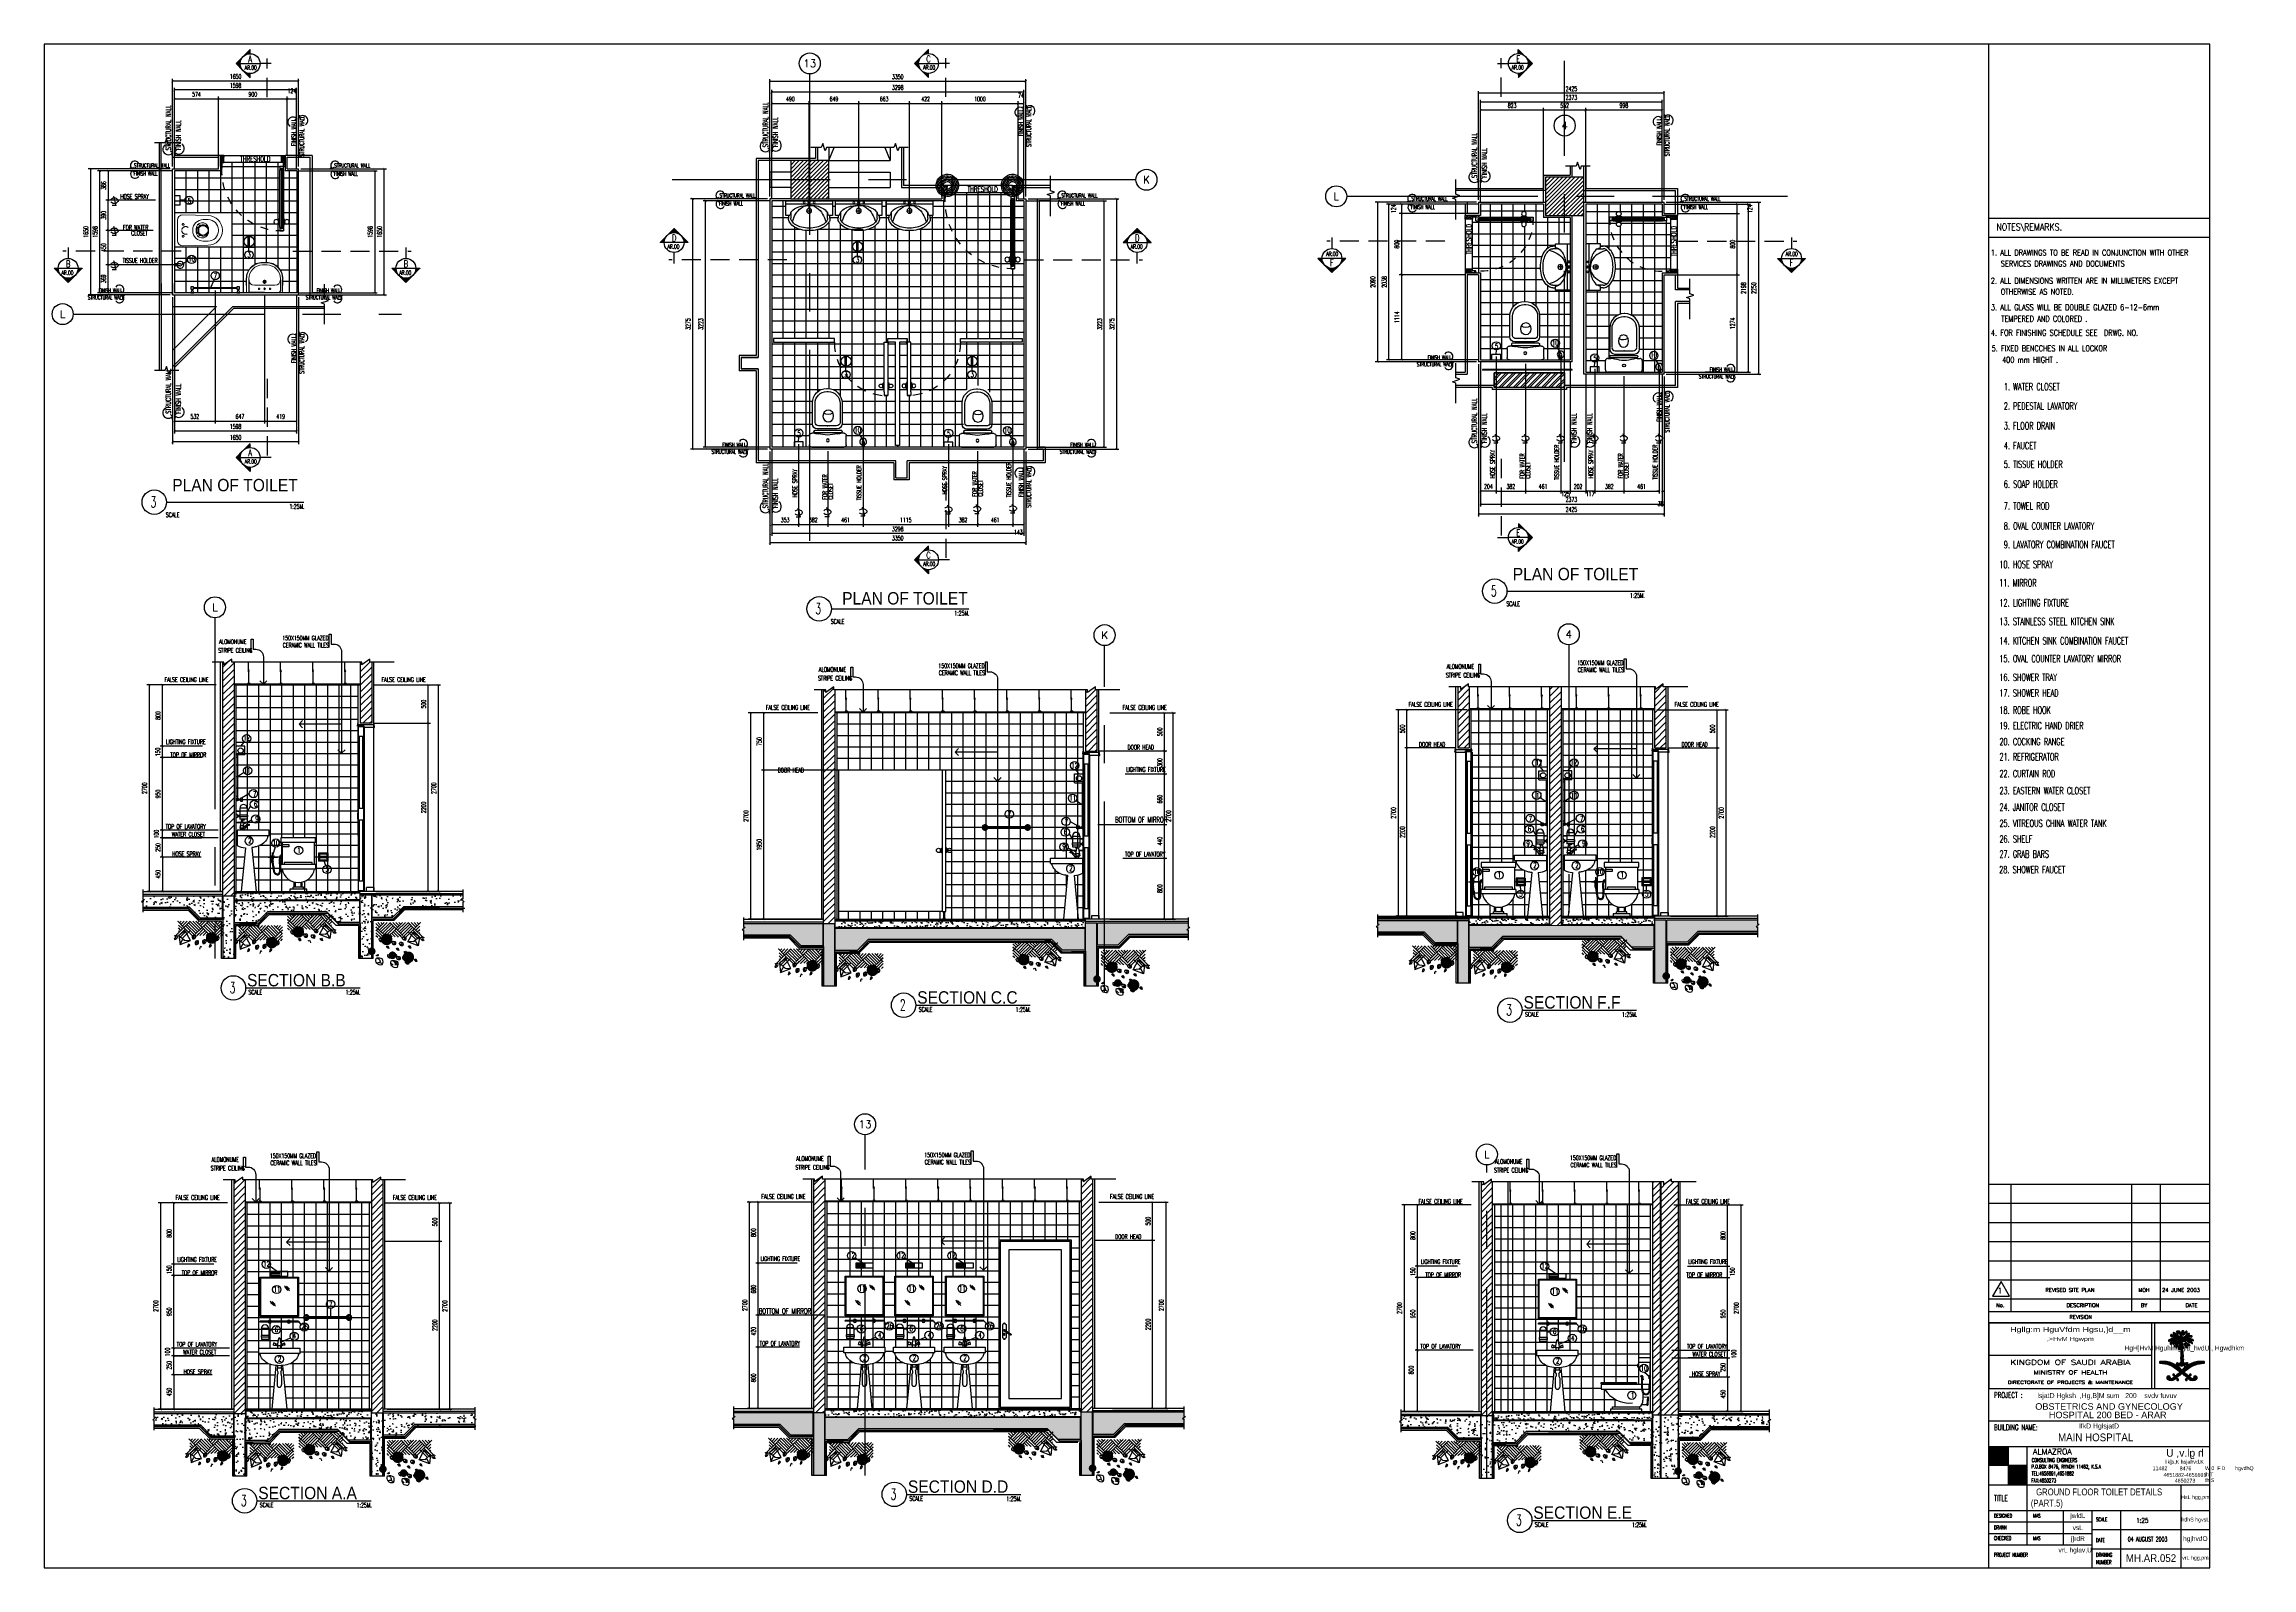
# Model space of a CAD drawing. Extents: x 417646.6 to 417675.4, y 43413.5 to 43433.4.
import ezdxf
from ezdxf.enums import TextEntityAlignment as Align

# ---------------------------------------------------------------- set-up
doc = ezdxf.new("R2010")
doc.units = 0
doc.header["$MEASUREMENT"] = 0
doc.header["$PDMODE"] = 3
doc.header["$PDSIZE"] = 0.1
for name, pattern in [('CENTER2', [1.125, 0.75, -0.125, 0.125, -0.125]), ('CENTERX2', [4, 2.5, -0.5, 0.5, -0.5]), ('DASHED', [0.75, 0.5, -0.25]), ('HIDDEN', [0.375, 0.25, -0.125]), ('HIDDEN2', [0.1875, 0.125, -0.0625])]:
    doc.linetypes.add(name, pattern=pattern)
doc.layers.get('0').update_dxf_attribs({"linetype": 'CONTINUOUS'})
doc.layers.get('DEFPOINTS').update_dxf_attribs({"linetype": 'CONTINUOUS'})
for name, color, linetype in [('2', 2, 'CONTINUOUS'), ('A-HATCH', 11, 'CONTINUOUS'), ('ARCDIMR', 4, 'CONTINUOUS'), ('AX', 6, 'CONTINUOUS'), ('AX-CR', 2, 'CONTINUOUS'), ('AX-TXT', 4, 'CONTINUOUS'), ('AXES', 11, 'CENTERX2'), ('AXIS', 11, 'CENTER2'), ('Axisname', 6, 'CONTINUOUS'), ('BORDER', 4, 'CONTINUOUS'), ('COL', 2, 'CONTINUOUS'), ('CURB', 11, 'CONTINUOUS'), ('DIM', 4, 'CONTINUOUS'), ('DIM-NEW', 4, 'CONTINUOUS'), ('DIM1', 2, 'CONTINUOUS'), ('Dimout', 4, 'CONTINUOUS'), ('DOOR', 4, 'CONTINUOUS'), ('DOOR-DIM', 3, 'CONTINUOUS'), ('DW', 7, 'CONTINUOUS'), ('ELE', 3, 'CONTINUOUS'), ('ELEV-MARK', 6, 'CONTINUOUS'), ('ELV', 7, 'CONTINUOUS'), ('FHC', 2, 'CONTINUOUS'), ('FIX', 3, 'CONTINUOUS'), ('gravel', 11, 'CONTINUOUS'), ('HAT', 8, 'CONTINUOUS'), ('Hatch', 11, 'CONTINUOUS'), ('INSUL', 7, 'CONTINUOUS'), ('JUMP', 2, 'CONTINUOUS'), ('K-FUR', 3, 'CONTINUOUS'), ('PART', 9, 'CONTINUOUS'), ('Plaster', 7, 'CONTINUOUS'), ('SANI', 2, 'CONTINUOUS'), ('SETTING', 3, 'CONTINUOUS'), ('SH', 1, 'CONTINUOUS'), ('SHAFTS', 4, 'CONTINUOUS'), ('SUNI-FUR', 3, 'CONTINUOUS'), ('TEXT-REV', 2, 'CONTINUOUS'), ('Tile', 5, 'CONTINUOUS'), ('TITLE', 6, 'CONTINUOUS'), ('TXT', 2, 'CONTINUOUS'), ('TXT1', 2, 'CONTINUOUS'), ('WALL', 6, 'CONTINUOUS'), ('WallPartition', 2, 'CONTINUOUS'), ('Windows', 9, 'CONTINUOUS')]:
    doc.layers.add(name, color=color, linetype=linetype)
doc.styles.add('ABORD1', font='XARB.shx', dxfattribs={"height": 500})
doc.styles.add('BR', font='BR.SHX')
doc.styles.add('Easy', font='xarb.shx', dxfattribs={"width": 0.8, "height": 350})
doc.styles.add('EBORD1', font='ROMANS.shx', dxfattribs={"width": 0.75, "height": 200})
doc.styles.add('EBORD3', font='romant', dxfattribs={"height": 0.2})
doc.styles.add('KUFI', font='KUFI-SLD.shx')
doc.styles.add('ROMANC', font='romanc', dxfattribs={"height": 0.1})
doc.styles.add('ROMANS', font='ROMANS.shx', dxfattribs={"width": 0.6})
doc.styles.add('TTXT', font='swisse.ttf', dxfattribs={"width": 0.6})
doc.dimstyles.new('R50', dxfattribs={"dimscale": 0, "dimtxt": 0.06, "dimasz": 0.03, "dimexe": 0.03, "dimexo": 0.03, "dimgap": 0.03, "dimtad": 1, "dimdec": 0, "dimlfac": 1000, "dimzin": 13, "dimdsep": 46, "dimtxsty": 'ROMANS', "dimblk": 'ARCHTICK', "dimcen": 0.09, "dimclrd": 4, "dimclre": 4, "dimclrt": 2, "dimadec": 0, "dimazin": 0, "dimtfac": 1, "dimtdec": 0, "dimtofl": 0, "dimtmove": 2, "dimatfit": 3, "dimldrblk": 'CLOSEDBLANK', "dimfxl": 0, "dimtolj": 1, "dimtzin": 0, "dimarcsym": 0})
pattern_1 = [(45, (-184.876565, -89.382016), (-0.044194173824, 0.044194173824), [])]

# ---------------------------------------------------------------- blocks, each defined once
blk = doc.blocks.new('A$C22107CF4')
for p, q in [((0.129, 0.284), (0.047, 0.366)), ((0.049, 0.363), (0.052, 0.366)), ((0.109, 0.264), (0.057, 0.315)), ((0.069, 0.343), (0.092, 0.366)), ((0.089, 0.323), (0.131, 0.366)), ((0.109, 0.303), (0.171, 0.366)), ((0.129, 0.284), (0.21, 0.366)), ((0.284, 0.167), (0.148, 0.303)), ((0.287, 0.205), (0.168, 0.323)), ((0.307, 0.224), (0.188, 0.343)), ((0.327, 0.244), (0.208, 0.363)), ((0.346, 0.264), (0.245, 0.366)), ((0.366, 0.284), (0.284, 0.366)), ((0.287, 0.363), (0.29, 0.366)), ((0.307, 0.343), (0.329, 0.366)), ((0.327, 0.323), (0.369, 0.366)), ((0.346, 0.303), (0.408, 0.366)), ((0.366, 0.284), (0.448, 0.366)), ((0.505, 0.185), (0.386, 0.303)), ((0.525, 0.205), (0.406, 0.323)), ((0.544, 0.224), (0.426, 0.343)), ((0.564, 0.244), (0.445, 0.363)), ((0.584, 0.264), (0.482, 0.366)), ((0.604, 0.284), (0.522, 0.366)), ((0.525, 0.363), (0.527, 0.366)), ((0.544, 0.343), (0.567, 0.366)), ((0.564, 0.323), (0.606, 0.366)), ((0.584, 0.303), (0.631, 0.35)), ((0.604, 0.284), (0.631, 0.311)), ((0.631, 0.296), (0.624, 0.303)), ((0.013, 0.168), (0.129, 0.284)), ((0.052, 0.168), (0.148, 0.264)), ((0.089, 0.244), (0.057, 0.276)), ((0.069, 0.224), (0.057, 0.236)), ((0.076, 0.152), (0.168, 0.244)), ((0.108, 0.144), (0.208, 0.244)), ((0.252, 0.16), (0.129, 0.284)), ((0.277, 0.195), (0.366, 0.284)), ((0.291, 0.169), (0.386, 0.264)), ((0.3, 0.181), (0.324, 0.205)), ((0.335, 0.176), (0.343, 0.185)), ((0.342, 0.181), (0.406, 0.244)), ((0.482, 0.168), (0.366, 0.284)), ((0.38, 0.179), (0.426, 0.224)), ((0.417, 0.176), (0.445, 0.205)), ((0.455, 0.174), (0.465, 0.185)), ((0.488, 0.168), (0.604, 0.284)), ((0.493, 0.136), (0.561, 0.205)), ((0.527, 0.168), (0.624, 0.264)), ((0.567, 0.168), (0.631, 0.232)), ((0.631, 0.257), (0.604, 0.284)), ((0.607, 0.168), (0.631, 0.192))]:
    blk.add_line(p, q)
for points in [[(0.077, 0.058), (0.212, 0.111), (0.144, 0.239), (0.062, 0.179), (0.077, 0.058), (0.111, 0.124)], [(0.134, 0.116), (0.212, 0.111), (0.144, 0.239), (0.062, 0.179), (0.134, 0.116), (0.111, 0.124)]]:
    blk.add_lwpolyline(points)
for centre, radius, start, end in [((0.026, 0.124), 0.0509, 76.0322, 121.1405), ((0.011, 0.159), 0.0317, 253.7091, 27.4015), ((0.021, 0.126), 0.0193, 42.46, 171.8043), ((0.038, 0.149), 0.024, 89.5708, 192.7334), ((0.241, 0.024), 0.0669, 143.5113, 175.9191), ((0.171, 0.062), 0.0336, 275.8828, 346.643), ((0.171, 0.062), 0.0336, 275.8828, 346.643), ((0.22, -0.051), 0.107, 98.8765, 112.9463), ((-0.513, -1.165), 1.414, 59.5906, 60.3518), ((0.288, 0.155), 0.0506, 159.5756, 205.1522), ((0.267, 0.129), 0.0509, 76.0322, 121.1405), ((0.251, 0.164), 0.0317, 253.7091, 27.4015), ((0.261, 0.13), 0.0193, 42.46, 171.8043), ((0.279, 0.154), 0.024, 89.5708, 192.7334), ((0.326, 0.082), 0.0506, 159.5756, 205.1522), ((0.305, 0.056), 0.0509, 76.0322, 121.1405), ((0.289, 0.091), 0.0317, 253.7091, 27.4015), ((0.299, 0.058), 0.0193, 42.46, 171.8043), ((0.317, 0.082), 0.024, 89.5708, 192.7334), ((0.399, -0.005), 0.0669, 143.5113, 175.9191), ((-0.354, -1.194), 1.414, 59.5906, 60.3518), ((0.423, 0.094), 0.0506, 159.5756, 205.1522), ((0.402, 0.069), 0.0509, 76.0322, 121.1405), ((0.386, 0.103), 0.0317, 253.7091, 27.4015), ((0.397, 0.07), 0.0193, 42.46, 171.8043), ((0.414, 0.094), 0.024, 89.5708, 192.7334), ((0.527, 0.022), 0.0669, 143.5113, 175.9191), ((0.457, 0.06), 0.0336, 275.8828, 346.643), ((0.457, 0.06), 0.0336, 275.8828, 346.643), ((0.506, -0.054), 0.107, 98.8765, 112.9463), ((-0.226, -1.168), 1.414, 59.5906, 60.3518), ((0.593, 0.136), 0.0506, 159.5756, 205.1522), ((0.572, 0.11), 0.0509, 76.0322, 121.1405), ((0.556, 0.145), 0.0317, 253.7091, 27.4015), ((0.566, 0.112), 0.0193, 42.46, 171.8043), ((0.584, 0.135), 0.024, 89.5708, 192.7334)]:
    blk.add_arc(centre, radius, start, end)
at = {"layer": 'Hatch', "const_width": 0.075}
blk.add_lwpolyline([(0.453, 0.144, 1), (0.528, 0.144, 1)], format="xyb", close=True, dxfattribs=at)
blk = doc.blocks.new('A$C53BB0ABE')
for p, q in [((0.129, 0.509), (0.047, 0.591)), ((0.049, 0.588), (0.052, 0.591)), ((0.069, 0.568), (0.092, 0.591)), ((0.089, 0.549), (0.131, 0.591)), ((0.109, 0.529), (0.171, 0.591)), ((0.129, 0.509), (0.21, 0.591)), ((0.327, 0.469), (0.208, 0.588)), ((0.346, 0.489), (0.245, 0.591)), ((0.366, 0.509), (0.284, 0.591)), ((0.287, 0.588), (0.29, 0.591)), ((0.307, 0.568), (0.329, 0.591)), ((0.327, 0.549), (0.369, 0.591)), ((0.346, 0.529), (0.408, 0.591)), ((0.366, 0.509), (0.448, 0.591)), ((0.564, 0.469), (0.445, 0.588)), ((0.584, 0.489), (0.482, 0.591)), ((0.604, 0.509), (0.522, 0.591)), ((0.525, 0.588), (0.527, 0.591)), ((0.544, 0.568), (0.567, 0.591)), ((0.564, 0.549), (0.606, 0.591)), ((0.013, 0.393), (0.129, 0.509)), ((0.052, 0.393), (0.148, 0.489)), ((0.109, 0.489), (0.057, 0.541)), ((0.089, 0.469), (0.057, 0.501)), ((0.069, 0.45), (0.057, 0.461)), ((0.076, 0.377), (0.168, 0.469)), ((0.108, 0.369), (0.208, 0.469)), ((0.252, 0.385), (0.129, 0.509)), ((0.284, 0.393), (0.148, 0.529)), ((0.287, 0.43), (0.168, 0.549)), ((0.307, 0.45), (0.188, 0.568)), ((0.277, 0.42), (0.366, 0.509)), ((0.291, 0.394), (0.386, 0.489)), ((0.3, 0.406), (0.324, 0.43)), ((0.335, 0.401), (0.343, 0.41)), ((0.342, 0.406), (0.406, 0.469)), ((0.482, 0.393), (0.366, 0.509)), ((0.38, 0.404), (0.426, 0.45)), ((0.505, 0.41), (0.386, 0.529)), ((0.525, 0.43), (0.406, 0.549)), ((0.417, 0.402), (0.445, 0.43)), ((0.544, 0.45), (0.426, 0.568)), ((0.455, 0.399), (0.465, 0.41)), ((0.488, 0.393), (0.604, 0.509)), ((0.493, 0.361), (0.561, 0.43)), ((0.527, 0.393), (0.624, 0.489)), ((0.567, 0.393), (0.631, 0.457)), ((0.584, 0.529), (0.631, 0.576)), ((0.604, 0.509), (0.631, 0.536)), ((0.631, 0.482), (0.604, 0.509)), ((0.607, 0.393), (0.631, 0.417)), ((0.631, 0.521), (0.624, 0.529)), ((0.165, 0.111), (0.167, 0.109)), ((0.167, 0.109), (0.176, 0.109)), ((0.176, 0.109), (0.177, 0.111)), ((0.177, 0.111), (0.18, 0.111)), ((0.405, 0.033), (0.427, 0.055)), ((0.604, 0.172), (0.599, 0.172)), ((0.599, 0.172), (0.599, 0.17)), ((0.599, 0.17), (0.601, 0.17)), ((0.601, 0.17), (0.601, 0.169)), ((0.602, 0.165), (0.602, 0.158)), ((0.602, 0.158), (0.605, 0.156)), ((0.605, 0.17), (0.604, 0.172)), ((0.607, 0.169), (0.605, 0.17)), ((0.605, 0.156), (0.607, 0.155)), ((0.608, 0.167), (0.607, 0.169)), ((0.607, 0.155), (0.608, 0.153)), ((0.61, 0.167), (0.608, 0.167)), ((0.608, 0.153), (0.617, 0.153)), ((0.611, 0.165), (0.61, 0.167)), ((0.613, 0.164), (0.611, 0.165)), ((0.616, 0.164), (0.613, 0.164)), ((0.617, 0.162), (0.616, 0.164)), ((0.621, 0.162), (0.617, 0.162)), ((0.617, 0.153), (0.619, 0.155)), ((0.619, 0.155), (0.622, 0.155)), ((0.621, 0.161), (0.621, 0.162)), ((0.624, 0.161), (0.621, 0.161)), ((0.622, 0.156), (0.624, 0.158)), ((0.622, 0.155), (0.622, 0.156)), ((0.624, 0.158), (0.624, 0.161))]:
    blk.add_line(p, q)
for points in [[(0.077, 0.284), (0.212, 0.336), (0.144, 0.464), (0.062, 0.404), (0.077, 0.284), (0.111, 0.35)], [(0.134, 0.342), (0.212, 0.336), (0.144, 0.464), (0.062, 0.404), (0.134, 0.342), (0.111, 0.35)]]:
    blk.add_lwpolyline(points)
for centre, radius, start, end in [((0.026, 0.349), 0.0509, 76.0322, 121.1405), ((0.011, 0.384), 0.0317, 253.7091, 27.4015), ((0.021, 0.351), 0.0193, 42.46, 171.8043), ((0.038, 0.375), 0.024, 89.5708, 192.7334), ((0.241, 0.249), 0.0669, 143.5113, 175.9191), ((-0.513, -0.94), 1.414, 59.5906, 60.3518), ((0.288, 0.38), 0.0506, 159.5756, 205.1522), ((0.267, 0.354), 0.0509, 76.0322, 121.1405), ((0.251, 0.389), 0.0317, 253.7091, 27.4015), ((0.261, 0.356), 0.0193, 42.46, 171.8043), ((0.279, 0.379), 0.024, 89.5708, 192.7334), ((0.326, 0.308), 0.0506, 159.5756, 205.1522), ((0.305, 0.282), 0.0509, 76.0322, 121.1405), ((0.289, 0.316), 0.0317, 253.7091, 27.4015), ((0.299, 0.283), 0.0193, 42.46, 171.8043), ((0.317, 0.307), 0.024, 89.5708, 192.7334), ((0.423, 0.32), 0.0506, 159.5756, 205.1522), ((0.402, 0.294), 0.0509, 76.0322, 121.1405), ((0.386, 0.329), 0.0317, 253.7091, 27.4015), ((0.397, 0.295), 0.0193, 42.46, 171.8043), ((0.414, 0.319), 0.024, 89.5708, 192.7334), ((0.593, 0.361), 0.0506, 159.5756, 205.1522), ((0.572, 0.335), 0.0509, 76.0322, 121.1405), ((0.556, 0.37), 0.0317, 253.7091, 27.4015), ((0.566, 0.337), 0.0193, 42.46, 171.8043), ((0.584, 0.361), 0.024, 89.5708, 192.7334), ((0.163, 0.075), 0.0669, 143.5113, 175.9191), ((0.093, 0.113), 0.0336, 275.8828, 346.643), ((0.093, 0.113), 0.0336, 275.8828, 346.643), ((0.142, 0), 0.107, 98.8765, 112.9463), ((-0.59, -1.114), 1.414, 59.5906, 60.3518), ((0.171, 0.287), 0.0336, 275.8828, 346.643), ((0.171, 0.287), 0.0336, 275.8828, 346.643), ((0.22, 0.174), 0.107, 98.8765, 112.9463), ((0.247, 0.061), 0.0669, 143.5113, 175.9191), ((0.177, 0.099), 0.0336, 275.8828, 346.643), ((0.177, 0.099), 0.0336, 275.8828, 346.643), ((0.234, 0.185), 0.0506, 159.5756, 205.1522), ((0.226, -0.015), 0.107, 98.8765, 112.9463), ((0.197, 0.194), 0.0317, 253.7091, 27.4015), ((0.208, 0.161), 0.0193, 42.46, 171.8043), ((-0.507, -1.129), 1.414, 59.5906, 60.3518), ((0.249, 0.069), 0.0506, 159.5756, 205.1522), ((0.228, 0.043), 0.0509, 76.0322, 121.1405), ((0.212, 0.077), 0.0317, 253.7091, 27.4015), ((0.222, 0.044), 0.0193, 42.46, 171.8043), ((0.24, 0.068), 0.024, 89.5708, 192.7334), ((0.297, 0.178), 0.0669, 143.5113, 175.9191), ((0.227, 0.216), 0.0336, 275.8828, 346.643), ((0.227, 0.216), 0.0336, 275.8828, 346.643), ((0.264, 0.118), 0.0309, 145.6775, 215.1297), ((0.276, 0.102), 0.107, 98.8765, 112.9463), ((0.264, 0.114), 0.0339, 70.0639, 139.3275), ((0.248, 0.131), 0.0317, 253.7091, 27.4015), ((0.258, 0.098), 0.0193, 42.46, 171.8043), ((-0.456, -1.012), 1.414, 59.5906, 60.3518), ((0.276, 0.121), 0.024, 89.5708, 192.7334), ((0.364, 0.123), 0.0506, 159.5756, 205.1522), ((0.343, 0.097), 0.0509, 76.0322, 121.1405), ((0.327, 0.132), 0.0317, 253.7091, 27.4015), ((0.337, 0.099), 0.0193, 42.46, 171.8043), ((0.355, 0.122), 0.024, 89.5708, 192.7334), ((0.399, 0.22), 0.0669, 143.5113, 175.9191), ((0.329, 0.259), 0.0336, 275.8828, 346.643), ((0.329, 0.259), 0.0336, 275.8828, 346.643), ((0.378, 0.145), 0.107, 98.8765, 112.9463), ((0.347, 0.069), 0.0317, 253.7091, 27.4015), ((0.36, 0.026), 0.0257, 64.3681, 149.8962), ((0.364, 0.059), 0.0267, 65.5992, 147.4022), ((0.445, 0.046), 0.101, 159.5756, 205.1522), ((-0.354, -0.969), 1.414, 59.5906, 60.3518), ((0.403, -0.006), 0.102, 76.0322, 121.1405), ((0.513, -0.033), 0.18, 139.7514, 152.5428), ((0.372, 0.063), 0.0634, 253.7091, 27.4015), ((0.422, 0.134), 0.0669, 143.5113, 175.9191), ((0.351, 0.172), 0.0336, 275.8828, 346.643), ((0.351, 0.172), 0.0336, 275.8828, 346.643), ((0.401, 0.058), 0.107, 98.8765, 112.9463), ((-0.332, -1.056), 1.414, 59.5906, 60.3518), ((0.427, 0.045), 0.048, 89.5708, 192.7334), ((0.481, 0.147), 0.0506, 159.5756, 205.1522), ((0.444, 0.156), 0.0317, 253.7091, 27.4015), ((0.454, 0.123), 0.0193, 42.46, 171.8043), ((0.472, 0.147), 0.024, 89.5708, 192.7334), ((0.527, 0.247), 0.0669, 143.5113, 175.9191), ((0.457, 0.285), 0.0336, 275.8828, 346.643), ((0.457, 0.285), 0.0336, 275.8828, 346.643), ((0.506, 0.171), 0.107, 98.8765, 112.9463), ((-0.226, -0.943), 1.414, 59.5906, 60.3518), ((0.642, 0.08), 0.101, 159.5756, 205.1522), ((0.6, 0.028), 0.102, 76.0322, 121.1405), ((0.568, 0.097), 0.0634, 253.7091, 27.4015), ((0.588, 0.031), 0.0386, 42.46, 171.8043), ((0.624, 0.078), 0.048, 89.5708, 192.7334)]:
    blk.add_arc(centre, radius, start, end)
at = {"layer": 'Hatch'}
for points, const_width in [([(0.453, 0.369, 1), (0.528, 0.369, 1)], 0.075), ([(0.168, 0.136, 1), (0.243, 0.136, 1)], 0.075), ([(0.388, 0.162, 1), (0.438, 0.162, 1)], 0.05), ([(0.66, 0.214, 1), (0.71, 0.214, 1)], 0.05)]:
    blk.add_lwpolyline(points, format="xyb", close=True, dxfattribs=dict(at, const_width=const_width))
blk = doc.blocks.new('AXL')
at = {"layer": 'AX-CR'}
blk.add_circle((-350, 0), 350, dxfattribs=at)
at = {"layer": 'AX-TXT', "style": 'ROMANS'}
blk.add_attdef('AX', text='', height=250, dxfattribs=at).set_placement((-350, 0), align=Align.MIDDLE)
blk = doc.blocks.new('WC1')
at = {"layer": 'FIX', "lineweight": 20}
for p, q in [((-482, 5), (-482, -5)), ((-429, 5), (-429, -5)), ((-289, 24), (-295, 0)), ((-295, 0), (-289, -24)), ((35, 204), (-293, 194)), ((-230, 141), (-293, 141)), ((-150, 76), (-245, 60)), ((-94, 5), (-94, -5)), ((108, 0), (108, 131)), ((108, -131), (108, 0)), ((-293, -141), (-230, -141)), ((-293, -194), (35, -204)), ((-245, -60), (-150, -76)), ((32, -204), (35, -204))]:
    blk.add_line(p, q, dxfattribs=at)
at = {"layer": 'FIX', "linetype": 'Continuous', "lineweight": 20}
blk.add_line((-175, -47), (-175, 45), dxfattribs=at)
at = {"layer": 'FIX', "linetype": 'HIDDEN2', "lineweight": 20, "ltscale": 0.3}
blk.add_circle((0, 0), 49.8, dxfattribs=at)
at = {"layer": 'FIX', "linetype": 'HIDDEN', "lineweight": 20, "ltscale": 0.05}
for centre in [(32, 78), (32, -77)]:
    blk.add_circle(centre, 11.6, dxfattribs=at)
at = {"layer": 'FIX', "lineweight": 20}
for centre, radius, start, end in [((-293, 5), 189, 90, 180), ((-293, 5), 136, 90, 180), ((-228, -7), 68.2, 128.9242, 152.8468), ((-219, -18), 82, 108.496, 128.9242), ((-230, 5), 136, 360, 90), ((35, 131), 73, 360, 90), ((-293, -5), 189, 180, 270), ((-293, -5), 136, 180, 270), ((-228, 7), 68.2, 207.1532, 231.0758), ((-219, 18), 82, 231.0758, 251.504), ((-230, -5), 136, 270, 0), ((35, -131), 73, 270, 0)]:
    blk.add_arc(centre, radius, start, end, dxfattribs=at)
at = {"layer": 'FIX', "linetype": 'Continuous', "lineweight": 20}
for centre, start, end in [((-198, 46), 357.6662, 91.6121), ((-197, -46), 268.3879, 2.3338)]:
    blk.add_arc(centre, 22.3, start, end, dxfattribs=at)
blk = doc.blocks.new('DOOR90')
at = {"layer": 'DOOR', "color": 7, "linetype": 'ByBlock'}
for p, q in [((-150, 0), (0, 0)), ((-150, 0), (-150, -25)), ((0, -50), (-114, 0)), ((0, -50), (-40, 0)), ((0, -50), (0, 0)), ((-1000, -25), (-1050, -25)), ((-1050, -75), (-1050, -25)), ((-1050, -25), (-1050, -75)), ((-1000, -75), (-1050, -75)), ((-1000, -42), (-1020, -42)), ((-1020, -42), (-1020, -58)), ((-1000, -58), (-1020, -58)), ((-1000, -25), (-1000, -42)), ((-1000, -58), (-1000, -75)), ((-878, -18), (-968, -18)), ((-968, -25), (-968, -18)), ((-968, -75), (-968, -82)), ((-878, -82), (-968, -82)), ((-955, -9), (-890, -9)), ((-955, -18), (-955, -9)), ((-955, -18), (-890, -18)), ((-955, -82), (-890, -82)), ((-955, -82), (-955, -91)), ((-955, -91), (-890, -91)), ((-890, -18), (-890, -9)), ((-890, -82), (-890, -91)), ((-878, -25), (-878, -18)), ((-878, -75), (-878, -82)), ((-200, -25), (-150, -25)), ((-200, -42), (-200, -25)), ((-180, -42), (-200, -42)), ((-200, -58), (-180, -58)), ((-200, -75), (-200, -58)), ((-150, -75), (-200, -75)), ((-180, -58), (-180, -42)), ((-150, -25), (-100, -25)), ((-150, -75), (-150, -25)), ((-100, -25), (-100, -50)), ((0, -50), (-100, -37)), ((-100, -50), (0, -50)), ((-150, -875), (-100, -875)), ((-150, -900), (-150, -875)), ((-150, -900), (0, -900)), ((0, -900), (-150, -900)), ((0, -850), (-114, -900)), ((-100, -875), (-100, -850)), ((0, -850), (-100, -863)), ((-100, -850), (0, -850)), ((0, -850), (-40, -900)), ((0, -850), (0, -900))]:
    blk.add_line(p, q, dxfattribs=at)
at = {"layer": 'DOOR', "linetype": 'ByBlock'}
for p, q in [((-200, -25), (-1000, -25)), ((-200, -42), (-1000, -42)), ((-200, -58), (-1000, -58)), ((-1000, -75), (-200, -75))]:
    blk.add_line(p, q, dxfattribs=at)
at = {"layer": 'DOOR', "color": 7, "linetype": 'ByBlock'}
for centre in [(-923, 24), (-923, -124)]:
    blk.add_circle(centre, 32.4, dxfattribs=at)
for centre, radius, start, end in [((0, -50), 154, 161.1053, 166.2858), ((0, -50), 94.4, 148.0182, 180), ((0, -50), 134, 158.1598, 169.28), ((0, -50), 114, 154.0838, 167.3774), ((0, -50), 74.4, 137.7764, 180), ((0, -50), 54.4, 113.2074, 180), ((0, -50), 34.4, 90, 180), ((0, -50), 14.4, 90, 180), ((0, -850), 154, 193.7142, 198.8947), ((0, -850), 134, 190.72, 201.8402), ((0, -850), 94.4, 180, 211.9818), ((0, -850), 74.4, 180, 222.2236), ((0, -850), 54.4, 180, 246.7926), ((0, -850), 34.4, 180, 270), ((0, -850), 14.4, 180, 270)]:
    blk.add_arc(centre, radius, start, end, dxfattribs=at)
at = {"layer": 'DOOR', "linetype": 'HIDDEN', "ltscale": 0.5}
blk.add_arc((-222, -50), 828, 178.2701, 275.003, dxfattribs=at)
blk = doc.blocks.new('LAV-003')
at = {"layer": 'FIX', "linetype": 'ByBlock'}
blk.add_line((-328, -25), (328, -25), dxfattribs=at)
at = {"layer": 'FIX', "linetype": 'Continuous', "lineweight": 20}
for p, q in [((-328, -285), (-328, -25)), ((-288, -285), (-288, -265)), ((0, -165), (-187, -165)), ((0, -165), (187, -165)), ((287, -285), (287, -265)), ((328, -285), (328, -25)), ((0, -535), (-38, -535)), ((0, -575), (-38, -575)), ((0, -535), (38, -535)), ((0, -575), (38, -575))]:
    blk.add_line(p, q, dxfattribs=at)
at = {"layer": 'FIX', "linetype": 'ByBlock', "ltscale": 0.3}
for p, q in [((-288, -265), (-288, -60)), ((0, -35), (-262, -35)), ((0, -35), (262, -35)), ((287, -265), (287, -60))]:
    blk.add_line(p, q, dxfattribs=at)
at = {"layer": 'FIX', "linetype": 'DASHED', "lineweight": 20, "ltscale": 0.04}
for p, q in [((-36, -230), (37, -230)), ((0, -194), (0, -266))]:
    blk.add_line(p, q, dxfattribs=at)
at = {"layer": 'FIX', "lineweight": 20}
for p, q in [((-16, -101), (15, -101)), ((0, -85), (0, -116))]:
    blk.add_line(p, q, dxfattribs=at)
at = {"layer": 'FIX', "linetype": 'Continuous', "lineweight": 20}
blk.add_lwpolyline([(295, -25), (0, -25), (-328, -25), (-334, -285, 0.414214), (-38, -582), (0, -582), (38, -582, 0.414214), (334, -285), (328, -25), (0, -25)], format="xyb", dxfattribs=at)
at = {"layer": 'FIX', "linetype": 'HIDDEN', "lineweight": 20, "ltscale": 0.05}
for centre in [(-100, -101), (100, -101)]:
    blk.add_circle(centre, 12.4, dxfattribs=at)
at = {"layer": 'FIX', "lineweight": 20}
for centre, radius in [((0, -230), 29.5), ((0, -230), 22.5), ((0, -101), 15.5)]:
    blk.add_circle(centre, radius, dxfattribs=at)
at = {"layer": 'FIX', "linetype": 'Continuous', "lineweight": 20}
for centre, radius, start, end in [((-38, -285), 290, 180, 270), ((-38, -285), 250, 180, 270), ((-187, -265), 100, 90, 180), ((38, -285), 290, 270, 0), ((38, -285), 250, 270, 0), ((187, -265), 100, 0, 90)]:
    blk.add_arc(centre, radius, start, end, dxfattribs=at)
at = {"layer": 'FIX', "linetype": 'ByBlock', "ltscale": 0.3}
for centre, start, end in [((-262, -60), 90, 180), ((262, -60), 0, 90)]:
    blk.add_arc(centre, 25, start, end, dxfattribs=at)
blk = doc.blocks.new('*X36')
at = {"color": 0}
for p, q in [((14608, 7877), (14819, 8088)), ((14625, 7890), (14821, 8086)), ((14637, 7899), (14823, 8084)), ((14647, 7905), (14825, 8082)), ((14656, 7910), (14826, 8081)), ((14664, 7915), (14828, 8079)), ((14671, 7919), (14830, 8077)), ((14678, 7922), (14832, 8075)), ((14685, 7925), (14833, 8073)), ((14691, 7928), (14835, 8072)), ((14697, 7930), (14837, 8070)), ((14703, 7933), (14839, 8068)), ((14709, 7935), (14841, 8066)), ((14714, 7937), (14842, 8065)), ((14719, 7938), (14844, 8063)), ((14725, 7940), (14846, 8061)), ((14730, 7941), (14848, 8059)), ((14734, 7943), (14849, 8058)), ((14739, 7944), (14851, 8056)), ((14744, 7945), (14853, 8054)), ((14749, 7946), (14855, 8052)), ((14753, 7947), (14856, 8051)), ((14757, 7948), (14858, 8049)), ((14762, 7949), (14860, 8047)), ((14766, 7950), (14862, 8045)), ((14770, 7950), (14863, 8043)), ((14774, 7951), (14865, 8042)), ((14778, 7951), (14867, 8040)), ((14782, 7952), (14869, 8038)), ((14786, 7952), (14871, 8036)), ((14790, 7953), (14872, 8035)), ((14794, 7953), (14874, 8033)), ((14798, 7953), (14876, 8031)), ((14802, 7953), (14878, 8029)), ((14805, 7954), (14879, 8028)), ((14809, 7954), (14881, 8026)), ((14813, 7954), (14883, 8024)), ((14816, 7954), (14885, 8022)), ((14820, 7954), (14886, 8020)), ((14823, 7954), (14888, 8019)), ((14827, 7954), (14890, 8017)), ((14830, 7954), (14892, 8015)), ((14834, 7953), (14894, 8013)), ((14837, 7953), (14895, 8012)), ((14840, 7953), (14897, 8010)), ((14844, 7953), (14899, 8008)), ((14847, 7953), (14901, 8006)), ((14850, 7952), (14902, 8005)), ((14853, 7952), (14904, 8003)), ((14856, 7952), (14906, 8001)), ((14860, 7951), (14908, 7999)), ((14863, 7951), (14909, 7997)), ((14866, 7950), (14911, 7996)), ((14869, 7950), (14913, 7994)), ((14872, 7949), (14915, 7992)), ((14875, 7949), (14917, 7990)), ((14878, 7948), (14918, 7989)), ((14881, 7948), (14920, 7987)), ((14884, 7947), (14922, 7985)), ((14887, 7947), (14924, 7983)), ((14890, 7946), (14925, 7982)), ((14893, 7945), (14927, 7980)), ((14895, 7945), (14929, 7978)), ((14898, 7944), (14931, 7976)), ((14901, 7943), (14932, 7974)), ((14904, 7942), (14934, 7973)), ((14907, 7942), (14936, 7971)), ((14909, 7941), (14938, 7969)), ((14912, 7940), (14939, 7967)), ((14915, 7939), (14941, 7966)), ((14917, 7938), (14943, 7964)), ((14920, 7937), (14945, 7962)), ((14923, 7937), (14947, 7960)), ((14925, 7936), (14948, 7959)), ((14928, 7935), (14950, 7957)), ((14931, 7934), (14952, 7955)), ((14933, 7933), (14954, 7953)), ((14936, 7932), (14955, 7952)), ((14938, 7931), (14957, 7950)), ((14941, 7930), (14959, 7948)), ((14943, 7929), (14961, 7946)), ((14946, 7928), (14962, 7944)), ((14948, 7927), (14964, 7943)), ((14360, 7629), (14571, 7839)), ((14364, 7629), (14557, 7822)), ((14368, 7629), (14549, 7810)), ((14371, 7629), (14542, 7800)), ((14375, 7629), (14537, 7791)), ((14378, 7629), (14533, 7783)), ((14382, 7629), (14529, 7776)), ((14385, 7629), (14525, 7769)), ((14389, 7629), (14522, 7762)), ((14392, 7629), (14519, 7756)), ((14396, 7629), (14517, 7750)), ((14399, 7629), (14515, 7744)), ((14403, 7629), (14513, 7739)), ((14406, 7629), (14511, 7733)), ((14410, 7629), (14509, 7728)), ((14413, 7629), (14507, 7723)), ((14417, 7629), (14506, 7718)), ((14421, 7629), (14505, 7713)), ((14424, 7629), (14503, 7708)), ((14428, 7629), (14502, 7703)), ((14431, 7629), (14501, 7699)), ((14435, 7629), (14500, 7694)), ((14438, 7629), (14499, 7690)), ((14442, 7629), (14499, 7686)), ((14445, 7629), (14498, 7681)), ((14449, 7629), (14497, 7677)), ((14452, 7629), (14497, 7673)), ((14456, 7629), (14496, 7669)), ((14459, 7629), (14496, 7665)), ((14463, 7629), (14495, 7661)), ((14466, 7629), (14495, 7657)), ((14470, 7629), (14494, 7653)), ((14474, 7629), (14494, 7649)), ((14477, 7629), (14494, 7646)), ((14481, 7629), (14494, 7642)), ((14484, 7629), (14494, 7638)), ((14488, 7629), (14494, 7635)), ((14491, 7629), (14494, 7631)), ((14951, 7926), (14966, 7941)), ((14953, 7925), (14968, 7939)), ((14956, 7923), (14970, 7937)), ((14958, 7922), (14971, 7936)), ((14960, 7921), (14973, 7934)), ((14963, 7920), (14975, 7932)), ((14965, 7919), (14977, 7930)), ((14967, 7918), (14978, 7929)), ((14970, 7916), (14980, 7927)), ((14972, 7915), (14982, 7925)), ((14974, 7914), (14984, 7923)), ((14977, 7913), (14985, 7921)), ((14979, 7911), (14987, 7920)), ((14981, 7910), (14989, 7918)), ((14983, 7909), (14991, 7916)), ((14986, 7908), (14993, 7914)), ((14988, 7906), (14994, 7913)), ((14990, 7905), (14996, 7911)), ((14992, 7903), (14998, 7909)), ((14994, 7902), (15000, 7907)), ((14997, 7901), (15001, 7906)), ((14999, 7899), (15003, 7904)), ((15001, 7898), (15005, 7902)), ((15003, 7896), (15007, 7900)), ((15005, 7895), (15008, 7898)), ((15007, 7894), (15010, 7897)), ((15009, 7892), (15012, 7895)), ((15011, 7891), (15014, 7893)), ((15013, 7889), (15016, 7891)), ((15015, 7888), (15017, 7890)), ((15017, 7886), (15019, 7888)), ((15019, 7884), (15021, 7886)), ((15021, 7883), (15023, 7884)), ((15023, 7881), (15024, 7883)), ((15025, 7880), (15026, 7881)), ((15027, 7878), (15028, 7879)), ((15029, 7877), (15030, 7877)), ((15031, 7875), (15031, 7875)), ((15033, 7873), (15033, 7874)), ((15035, 7872), (15035, 7872)), ((15036, 7870), (15037, 7870)), ((15038, 7868), (15038, 7868)), ((15040, 7867), (15040, 7867)), ((15042, 7865), (15042, 7865)), ((15044, 7863), (15044, 7863)), ((15046, 7861), (15046, 7861)), ((15047, 7860), (15047, 7860)), ((15051, 7856), (15051, 7856)), ((15053, 7854), (15053, 7854)), ((15054, 7852), (15054, 7853)), ((15056, 7851), (15056, 7851)), ((15058, 7849), (15058, 7849)), ((15059, 7847), (15060, 7847)), ((15061, 7845), (15061, 7845)), ((15063, 7843), (15063, 7844)), ((15064, 7841), (15065, 7842)), ((15066, 7839), (15067, 7840)), ((15068, 7837), (15069, 7838)), ((15069, 7836), (15070, 7837)), ((15071, 7834), (15072, 7835)), ((15072, 7832), (15074, 7833)), ((15074, 7830), (15076, 7831)), ((15076, 7828), (15077, 7830)), ((15077, 7826), (15079, 7828)), ((15079, 7824), (15081, 7826)), ((15080, 7822), (15083, 7824)), ((15082, 7820), (15084, 7822)), ((15083, 7818), (15086, 7821)), ((15085, 7815), (15088, 7819)), ((15086, 7813), (15090, 7817)), ((15087, 7811), (15092, 7815)), ((15089, 7809), (15093, 7814)), ((15090, 7807), (15095, 7812)), ((15092, 7805), (15097, 7810)), ((15093, 7803), (15099, 7808)), ((15094, 7801), (15100, 7807)), ((15096, 7798), (15102, 7805)), ((15097, 7796), (15104, 7803)), ((15098, 7794), (15106, 7801)), ((15100, 7792), (15107, 7799)), ((15101, 7790), (15109, 7798)), ((15102, 7787), (15111, 7796)), ((15104, 7785), (15113, 7794)), ((15105, 7783), (15115, 7792)), ((15106, 7780), (15116, 7791)), ((15107, 7778), (15118, 7789)), ((15108, 7776), (15120, 7787)), ((15110, 7773), (15122, 7785)), ((15111, 7771), (15123, 7784)), ((15112, 7769), (15125, 7782)), ((15113, 7766), (15127, 7780)), ((15114, 7764), (15129, 7778)), ((15115, 7761), (15130, 7777)), ((15116, 7759), (15132, 7775)), ((15117, 7756), (15134, 7773)), ((15118, 7754), (15136, 7771)), ((15119, 7751), (15137, 7769)), ((15121, 7749), (15139, 7768)), ((15122, 7746), (15141, 7766)), ((15122, 7744), (15143, 7764)), ((15123, 7741), (15145, 7762)), ((15124, 7739), (15146, 7761)), ((15125, 7736), (15148, 7759)), ((15126, 7733), (15150, 7757)), ((15127, 7731), (15152, 7755)), ((15128, 7728), (15153, 7754)), ((15129, 7725), (15155, 7752)), ((15130, 7723), (15157, 7750)), ((15130, 7720), (15159, 7748)), ((15131, 7717), (15160, 7746)), ((15132, 7714), (15162, 7745)), ((15133, 7712), (15164, 7743)), ((15133, 7709), (15166, 7741)), ((15134, 7706), (15168, 7739)), ((15135, 7703), (15169, 7738)), ((15136, 7700), (15171, 7736)), ((15136, 7697), (15173, 7734)), ((15137, 7695), (15175, 7732)), ((15137, 7692), (15176, 7731)), ((15138, 7689), (15178, 7729)), ((15139, 7686), (15180, 7727)), ((15139, 7683), (15182, 7725)), ((15140, 7680), (15183, 7723)), ((15140, 7676), (15185, 7722)), ((15140, 7673), (15187, 7720)), ((15141, 7670), (15189, 7718)), ((15141, 7667), (15191, 7716)), ((15142, 7664), (15192, 7715)), ((15142, 7661), (15194, 7713)), ((15142, 7658), (15196, 7711)), ((15143, 7654), (15198, 7709)), ((15143, 7651), (15199, 7708)), ((15143, 7648), (15201, 7706)), ((15143, 7644), (15203, 7704)), ((15143, 7641), (15205, 7702)), ((15143, 7637), (15206, 7700)), ((15143, 7634), (15208, 7699)), ((15144, 7631), (15210, 7697)), ((15145, 7629), (15212, 7695)), ((15149, 7629), (15214, 7693)), ((15152, 7629), (15215, 7692)), ((15156, 7629), (15217, 7690)), ((15159, 7629), (15219, 7688)), ((15163, 7629), (15221, 7686)), ((15167, 7629), (15222, 7685)), ((15170, 7629), (15224, 7683)), ((15174, 7629), (15226, 7681)), ((15177, 7629), (15228, 7679)), ((15181, 7629), (15229, 7678)), ((15184, 7629), (15231, 7676)), ((15188, 7629), (15233, 7674)), ((15191, 7629), (15235, 7672)), ((15195, 7629), (15236, 7670)), ((15198, 7629), (15238, 7669)), ((15202, 7629), (15240, 7667)), ((15205, 7629), (15242, 7665)), ((15209, 7629), (15244, 7663)), ((15212, 7629), (15245, 7662)), ((15216, 7629), (15247, 7660)), ((15220, 7629), (15249, 7658)), ((15223, 7629), (15251, 7656)), ((15227, 7629), (15252, 7655)), ((15230, 7629), (15254, 7653)), ((15234, 7629), (15256, 7651)), ((15237, 7629), (15258, 7649)), ((15241, 7629), (15259, 7647)), ((15244, 7629), (15261, 7646)), ((15248, 7629), (15263, 7644)), ((15251, 7629), (15265, 7642)), ((15255, 7629), (15267, 7640)), ((15258, 7629), (15268, 7639)), ((15262, 7629), (15270, 7637)), ((15266, 7629), (15272, 7635)), ((15269, 7629), (15274, 7633)), ((15273, 7629), (15275, 7632)), ((15276, 7629), (15277, 7630))]:
    blk.add_line(p, q, dxfattribs=at)
blk = doc.blocks.new('*X35')
at = {"color": 0}
for p, q in [((14608, 7877), (14819, 8088)), ((14625, 7890), (14821, 8086)), ((14637, 7899), (14823, 8084)), ((14647, 7905), (14825, 8082)), ((14656, 7910), (14826, 8081)), ((14664, 7915), (14828, 8079)), ((14671, 7919), (14830, 8077)), ((14678, 7922), (14832, 8075)), ((14685, 7925), (14833, 8073)), ((14691, 7928), (14835, 8072)), ((14697, 7930), (14837, 8070)), ((14703, 7933), (14839, 8068)), ((14709, 7935), (14841, 8066)), ((14714, 7937), (14842, 8065)), ((14719, 7938), (14844, 8063)), ((14725, 7940), (14846, 8061)), ((14730, 7941), (14848, 8059)), ((14734, 7943), (14849, 8058)), ((14739, 7944), (14851, 8056)), ((14744, 7945), (14853, 8054)), ((14749, 7946), (14855, 8052)), ((14753, 7947), (14856, 8051)), ((14757, 7948), (14858, 8049)), ((14762, 7949), (14860, 8047)), ((14766, 7950), (14862, 8045)), ((14770, 7950), (14863, 8043)), ((14774, 7951), (14865, 8042)), ((14778, 7951), (14867, 8040)), ((14782, 7952), (14869, 8038)), ((14786, 7952), (14871, 8036)), ((14790, 7953), (14872, 8035)), ((14794, 7953), (14874, 8033)), ((14798, 7953), (14876, 8031)), ((14802, 7953), (14878, 8029)), ((14805, 7954), (14879, 8028)), ((14809, 7954), (14881, 8026)), ((14813, 7954), (14883, 8024)), ((14816, 7954), (14885, 8022)), ((14820, 7954), (14886, 8020)), ((14823, 7954), (14888, 8019)), ((14827, 7954), (14890, 8017)), ((14830, 7954), (14892, 8015)), ((14834, 7953), (14894, 8013)), ((14837, 7953), (14895, 8012)), ((14840, 7953), (14897, 8010)), ((14844, 7953), (14899, 8008)), ((14847, 7953), (14901, 8006)), ((14850, 7952), (14902, 8005)), ((14853, 7952), (14904, 8003)), ((14856, 7952), (14906, 8001)), ((14860, 7951), (14908, 7999)), ((14863, 7951), (14909, 7997)), ((14866, 7950), (14911, 7996)), ((14869, 7950), (14913, 7994)), ((14872, 7949), (14915, 7992)), ((14875, 7949), (14917, 7990)), ((14878, 7948), (14918, 7989)), ((14881, 7948), (14920, 7987)), ((14884, 7947), (14922, 7985)), ((14887, 7947), (14924, 7983)), ((14890, 7946), (14925, 7982)), ((14893, 7945), (14927, 7980)), ((14895, 7945), (14929, 7978)), ((14898, 7944), (14931, 7976)), ((14901, 7943), (14932, 7974)), ((14904, 7942), (14934, 7973)), ((14907, 7942), (14936, 7971)), ((14909, 7941), (14938, 7969)), ((14912, 7940), (14939, 7967)), ((14915, 7939), (14941, 7966)), ((14917, 7938), (14943, 7964)), ((14920, 7937), (14945, 7962)), ((14923, 7937), (14947, 7960)), ((14925, 7936), (14948, 7959)), ((14928, 7935), (14950, 7957)), ((14931, 7934), (14952, 7955)), ((14933, 7933), (14954, 7953)), ((14936, 7932), (14955, 7952)), ((14938, 7931), (14957, 7950)), ((14941, 7930), (14959, 7948)), ((14943, 7929), (14961, 7946)), ((14946, 7928), (14962, 7944)), ((14948, 7927), (14964, 7943)), ((14360, 7629), (14571, 7839)), ((14364, 7629), (14557, 7822)), ((14368, 7629), (14549, 7810)), ((14371, 7629), (14542, 7800)), ((14375, 7629), (14537, 7791)), ((14378, 7629), (14533, 7783)), ((14382, 7629), (14529, 7776)), ((14385, 7629), (14525, 7769)), ((14389, 7629), (14522, 7762)), ((14392, 7629), (14519, 7756)), ((14396, 7629), (14517, 7750)), ((14399, 7629), (14515, 7744)), ((14403, 7629), (14513, 7739)), ((14406, 7629), (14511, 7733)), ((14410, 7629), (14509, 7728)), ((14413, 7629), (14507, 7723)), ((14417, 7629), (14506, 7718)), ((14421, 7629), (14505, 7713)), ((14424, 7629), (14503, 7708)), ((14428, 7629), (14502, 7703)), ((14431, 7629), (14501, 7699)), ((14435, 7629), (14500, 7694)), ((14438, 7629), (14499, 7690)), ((14442, 7629), (14499, 7686)), ((14445, 7629), (14498, 7681)), ((14449, 7629), (14497, 7677)), ((14452, 7629), (14497, 7673)), ((14456, 7629), (14496, 7669)), ((14459, 7629), (14496, 7665)), ((14463, 7629), (14495, 7661)), ((14466, 7629), (14495, 7657)), ((14470, 7629), (14494, 7653)), ((14474, 7629), (14494, 7649)), ((14477, 7629), (14494, 7646)), ((14481, 7629), (14494, 7642)), ((14484, 7629), (14494, 7638)), ((14488, 7629), (14494, 7635)), ((14491, 7629), (14494, 7631)), ((14951, 7926), (14966, 7941)), ((14953, 7925), (14968, 7939)), ((14956, 7923), (14970, 7937)), ((14958, 7922), (14971, 7936)), ((14960, 7921), (14973, 7934)), ((14963, 7920), (14975, 7932)), ((14965, 7919), (14977, 7930)), ((14967, 7918), (14978, 7929)), ((14970, 7916), (14980, 7927)), ((14972, 7915), (14982, 7925)), ((14974, 7914), (14984, 7923)), ((14977, 7913), (14985, 7921)), ((14979, 7911), (14987, 7920)), ((14981, 7910), (14989, 7918)), ((14983, 7909), (14991, 7916)), ((14986, 7908), (14993, 7914)), ((14988, 7906), (14994, 7913)), ((14990, 7905), (14996, 7911)), ((14992, 7903), (14998, 7909)), ((14994, 7902), (15000, 7907)), ((14997, 7901), (15001, 7906)), ((14999, 7899), (15003, 7904)), ((15001, 7898), (15005, 7902)), ((15003, 7896), (15007, 7900)), ((15005, 7895), (15008, 7898)), ((15007, 7894), (15010, 7897)), ((15009, 7892), (15012, 7895)), ((15011, 7891), (15014, 7893)), ((15013, 7889), (15016, 7891)), ((15015, 7888), (15017, 7890)), ((15017, 7886), (15019, 7888)), ((15019, 7884), (15021, 7886)), ((15021, 7883), (15023, 7884)), ((15023, 7881), (15024, 7883)), ((15025, 7880), (15026, 7881)), ((15027, 7878), (15028, 7879)), ((15029, 7877), (15030, 7877)), ((15031, 7875), (15031, 7875)), ((15033, 7873), (15033, 7874)), ((15035, 7872), (15035, 7872)), ((15036, 7870), (15037, 7870)), ((15038, 7868), (15038, 7868)), ((15040, 7867), (15040, 7867)), ((15042, 7865), (15042, 7865)), ((15044, 7863), (15044, 7863)), ((15046, 7861), (15046, 7861)), ((15047, 7860), (15047, 7860)), ((15051, 7856), (15051, 7856)), ((15053, 7854), (15053, 7854)), ((15054, 7852), (15054, 7853)), ((15056, 7851), (15056, 7851)), ((15058, 7849), (15058, 7849)), ((15059, 7847), (15060, 7847)), ((15061, 7845), (15061, 7845)), ((15063, 7843), (15063, 7844)), ((15064, 7841), (15065, 7842)), ((15066, 7839), (15067, 7840)), ((15068, 7837), (15069, 7838)), ((15069, 7836), (15070, 7837)), ((15071, 7834), (15072, 7835)), ((15072, 7832), (15074, 7833)), ((15074, 7830), (15076, 7831)), ((15076, 7828), (15077, 7830)), ((15077, 7826), (15079, 7828)), ((15079, 7824), (15081, 7826)), ((15080, 7822), (15083, 7824)), ((15082, 7820), (15084, 7822)), ((15083, 7818), (15086, 7821)), ((15085, 7815), (15088, 7819)), ((15086, 7813), (15090, 7817)), ((15087, 7811), (15092, 7815)), ((15089, 7809), (15093, 7814)), ((15090, 7807), (15095, 7812)), ((15092, 7805), (15097, 7810)), ((15093, 7803), (15099, 7808)), ((15094, 7801), (15100, 7807)), ((15096, 7798), (15102, 7805)), ((15097, 7796), (15104, 7803)), ((15098, 7794), (15106, 7801)), ((15100, 7792), (15107, 7799)), ((15101, 7790), (15109, 7798)), ((15102, 7787), (15111, 7796)), ((15104, 7785), (15113, 7794)), ((15105, 7783), (15115, 7792)), ((15106, 7780), (15116, 7791)), ((15107, 7778), (15118, 7789)), ((15108, 7776), (15120, 7787)), ((15110, 7773), (15122, 7785)), ((15111, 7771), (15123, 7784)), ((15112, 7769), (15125, 7782)), ((15113, 7766), (15127, 7780)), ((15114, 7764), (15129, 7778)), ((15115, 7761), (15130, 7777)), ((15116, 7759), (15132, 7775)), ((15117, 7756), (15134, 7773)), ((15118, 7754), (15136, 7771)), ((15119, 7751), (15137, 7769)), ((15121, 7749), (15139, 7768)), ((15122, 7746), (15141, 7766)), ((15122, 7744), (15143, 7764)), ((15123, 7741), (15145, 7762)), ((15124, 7739), (15146, 7761)), ((15125, 7736), (15148, 7759)), ((15126, 7733), (15150, 7757)), ((15127, 7731), (15152, 7755)), ((15128, 7728), (15153, 7754)), ((15129, 7725), (15155, 7752)), ((15130, 7723), (15157, 7750)), ((15130, 7720), (15159, 7748)), ((15131, 7717), (15160, 7746)), ((15132, 7714), (15162, 7745)), ((15133, 7712), (15164, 7743)), ((15133, 7709), (15166, 7741)), ((15134, 7706), (15168, 7739)), ((15135, 7703), (15169, 7738)), ((15136, 7700), (15171, 7736)), ((15136, 7697), (15173, 7734)), ((15137, 7695), (15175, 7732)), ((15137, 7692), (15176, 7731)), ((15138, 7689), (15178, 7729)), ((15139, 7686), (15180, 7727)), ((15139, 7683), (15182, 7725)), ((15140, 7680), (15183, 7723)), ((15140, 7676), (15185, 7722)), ((15140, 7673), (15187, 7720)), ((15141, 7670), (15189, 7718)), ((15141, 7667), (15191, 7716)), ((15142, 7664), (15192, 7715)), ((15142, 7661), (15194, 7713)), ((15142, 7658), (15196, 7711)), ((15143, 7654), (15198, 7709)), ((15143, 7651), (15199, 7708)), ((15143, 7648), (15201, 7706)), ((15143, 7644), (15203, 7704)), ((15143, 7641), (15205, 7702)), ((15143, 7637), (15206, 7700)), ((15143, 7634), (15208, 7699)), ((15144, 7631), (15210, 7697)), ((15145, 7629), (15212, 7695)), ((15149, 7629), (15214, 7693)), ((15152, 7629), (15215, 7692)), ((15156, 7629), (15217, 7690)), ((15159, 7629), (15219, 7688)), ((15163, 7629), (15221, 7686)), ((15167, 7629), (15222, 7685)), ((15170, 7629), (15224, 7683)), ((15174, 7629), (15226, 7681)), ((15177, 7629), (15228, 7679)), ((15181, 7629), (15229, 7678)), ((15184, 7629), (15231, 7676)), ((15188, 7629), (15233, 7674)), ((15191, 7629), (15235, 7672)), ((15195, 7629), (15236, 7670)), ((15198, 7629), (15238, 7669)), ((15202, 7629), (15240, 7667)), ((15205, 7629), (15242, 7665)), ((15209, 7629), (15244, 7663)), ((15212, 7629), (15245, 7662)), ((15216, 7629), (15247, 7660)), ((15220, 7629), (15249, 7658)), ((15223, 7629), (15251, 7656)), ((15227, 7629), (15252, 7655)), ((15230, 7629), (15254, 7653)), ((15234, 7629), (15256, 7651)), ((15237, 7629), (15258, 7649)), ((15241, 7629), (15259, 7647)), ((15244, 7629), (15261, 7646)), ((15248, 7629), (15263, 7644)), ((15251, 7629), (15265, 7642)), ((15255, 7629), (15267, 7640)), ((15258, 7629), (15268, 7639)), ((15262, 7629), (15270, 7637)), ((15266, 7629), (15272, 7635)), ((15269, 7629), (15274, 7633)), ((15273, 7629), (15275, 7632)), ((15276, 7629), (15277, 7630))]:
    blk.add_line(p, q, dxfattribs=at)
blk = doc.blocks.new('A$C31925312')
at = {"layer": 'FIX'}
for p, q in [((0.022, 0.607), (0.016, 0.607)), ((0.039, 0.625), (0.049, 0.625)), ((0.039, 0.616), (0.048, 0.616)), ((0.048, 0.616), (0.084, 0.601)), ((0.049, 0.625), (0.084, 0.64)), ((0.084, 0.64), (0.086, 0.64)), ((0.084, 0.64), (0.084, 0.601)), ((0.084, 0.64), (0.084, 0.601)), ((0.084, 0.601), (0.086, 0.601)), ((0.085, 0.64), (0.085, 0.601)), ((0.086, 0.64), (0.086, 0.601)), ((0.039, 0.024), (0.049, 0.024)), ((0.039, 0.016), (0.048, 0.016)), ((0.048, 0.016), (0.084, 0)), ((0.049, 0.024), (0.084, 0.039)), ((0.084, 0.039), (0.084, 0)), ((0.084, 0.039), (0.084, 0)), ((0.084, 0.039), (0.086, 0.039)), ((0.085, 0.039), (0.085, 0)), ((0.086, 0.039), (0.086, 0)), ((0.084, 0), (0.086, 0))]:
    blk.add_line(p, q, dxfattribs=at)
for points in [[(0.039, 0.633), (0.039, 0.606), (0, 0.606), (0, 0.633)], [(0.039, 0.033), (0.039, 0.006), (0, 0.006), (0, 0.033)]]:
    blk.add_lwpolyline(points, close=True, dxfattribs=at)
blk.add_lwpolyline([(0.016, 0.607), (0.016, 0.033), (0.022, 0.033), (0.022, 0.607)], dxfattribs=at)
blk = doc.blocks.new('A$C67076F16')
at = {"layer": 'DIM-NEW'}
for p, q in [((0.013, 0.091), (0.188, 0.091)), ((0.014, 0.114), (0.186, 0.114))]:
    blk.add_line(p, q, dxfattribs=at)
at = {"layer": 'DW'}
blk.add_lwpolyline([(0, 0.2), (0, 0), (0.2, 0), (0.2, 0.2)], close=True, dxfattribs=at)
at = {"layer": 'FIX', "color": 2}
blk.add_circle((0.1, 0.098), 0.0876, dxfattribs=at)
blk = doc.blocks.new('SCNTR', base_point=(3632.7, 549.7))
for q in [(3633.9, 554.6), (3636.1, 543.4)]:
    blk.add_line((3631.1, 543.4), q)
for centre, radius, start, end in [((3630.8, 549.4), 1.99, 133.3084, 182.4789), ((3630.8, 549.2), 1.99, 177.5211, 226.6916), ((3633.5, 547.5), 5.23, 39.4883, 140.5117), ((3633.5, 551.1), 5.23, 219.4883, 320.5117)]:
    blk.add_arc(centre, radius, start, end)
blk = doc.blocks.new('_ARCHTICK')
at = {"color": 0, "linetype": 'ByBlock', "const_width": 0.15}
blk.add_lwpolyline([(-0.5, -0.5), (0.5, 0.5)], dxfattribs=at)
blk = doc.blocks.new('*D38')
at = {"layer": 'DEFPOINTS', "color": 0}
for p in [(417647.392, 43431.379), (417648.042, 43431.379), (417648.012, 43430.985)]:
    blk.add_point(p, dxfattribs=at)
at = {"layer": 'Dimout', "color": 4, "lineweight": -2}
for p, q in [((417648.012, 43431.379), (417647.362, 43431.379)), ((417647.392, 43430.985), (417647.392, 43431.379)), ((417647.982, 43430.985), (417647.362, 43430.985))]:
    blk.add_line(p, q, dxfattribs=at)
at = {"layer": 'Dimout', "color": 4, "lineweight": -2, "xscale": 0.03, "yscale": 0.03, "zscale": 0.03}
for p, rotation in [((417647.392, 43431.379), 90), ((417647.392, 43430.985), 270)]:
    blk.add_blockref('_ARCHTICK', p, dxfattribs=dict(at, rotation=rotation))
at = {"layer": 'Dimout', "color": 2, "insert": (417647.332, 43431.182), "char_height": 0.06, "attachment_point": 5, "rotation": 90, "style": 'ROMANS'}
blk.add_mtext('\\A1;390', dxfattribs=at)
blk = doc.blocks.new('_ClosedBlank')
at = {"color": 0, "linetype": 'ByBlock', "lineweight": -2}
for p, q in [((-1, 0.17), (0, 0)), ((-1, 0.17), (-1, -0.17)), ((0, 0), (-1, -0.17))]:
    blk.add_line(p, q, dxfattribs=at)
blk = doc.blocks.new('*D39')
at = {"layer": 'DEFPOINTS', "color": 0}
for p in [(417647.392, 43430.985), (417648.012, 43430.985), (417648.012, 43430.535)]:
    blk.add_point(p, dxfattribs=at)
at = {"layer": 'Dimout', "color": 4, "lineweight": -2}
for p, q in [((417647.982, 43430.985), (417647.362, 43430.985)), ((417647.392, 43430.535), (417647.392, 43430.985)), ((417647.982, 43430.535), (417647.362, 43430.535))]:
    blk.add_line(p, q, dxfattribs=at)
at = {"layer": 'Dimout', "color": 4, "lineweight": -2, "xscale": 0.03, "yscale": 0.03, "zscale": 0.03}
for p, rotation in [((417647.392, 43430.985), 90), ((417647.392, 43430.535), 270)]:
    blk.add_blockref('_ARCHTICK', p, dxfattribs=dict(at, rotation=rotation))
at = {"layer": 'Dimout', "color": 2, "insert": (417647.332, 43430.76), "char_height": 0.06, "attachment_point": 5, "rotation": 90, "style": 'ROMANS'}
blk.add_mtext('\\A1;450', dxfattribs=at)
blk = doc.blocks.new('A$C785E76E1')
at = {"layer": 'JUMP'}
for p, q in [((0.033, 0.053), (0.033, 0.115)), ((0.057, 0.053), (0.057, 0.115))]:
    blk.add_line(p, q, dxfattribs=at)
for radius, start, end in [(0.045, 105.4782, 74.5218), (0.0144, 146.4427, 33.5573)]:
    blk.add_arc((0.045, 0.045), radius, start, end, dxfattribs=at)
blk = doc.blocks.new('*D40')
at = {"layer": '2', "color": 4, "lineweight": -2}
for p, q in [((417648.229, 43431.764), (417647.362, 43431.764)), ((417647.392, 43431.764), (417647.392, 43431.379)), ((417648.012, 43431.379), (417647.362, 43431.379))]:
    blk.add_line(p, q, dxfattribs=at)
at = {"layer": 'DEFPOINTS', "color": 0}
for p in [(417648.259, 43431.764), (417647.392, 43431.379), (417648.042, 43431.379)]:
    blk.add_point(p, dxfattribs=at)
at = {"layer": '2', "color": 4, "lineweight": -2, "xscale": 0.03, "yscale": 0.03, "zscale": 0.03}
for p, rotation in [((417647.392, 43431.764), 90), ((417647.392, 43431.379), 270)]:
    blk.add_blockref('_ARCHTICK', p, dxfattribs=dict(at, rotation=rotation))
at = {"layer": '2', "color": 2, "insert": (417647.332, 43431.571), "char_height": 0.06, "attachment_point": 5, "rotation": 90, "style": 'ROMANS'}
blk.add_mtext('\\A1;386', dxfattribs=at)
blk = doc.blocks.new('*D41')
at = {"layer": '2', "color": 4, "lineweight": -2}
for p, q in [((417648.306, 43430.535), (417647.362, 43430.535)), ((417647.392, 43430.166), (417647.392, 43430.535)), ((417648.229, 43430.166), (417647.362, 43430.166))]:
    blk.add_line(p, q, dxfattribs=at)
at = {"layer": 'DEFPOINTS', "color": 0}
for p in [(417647.392, 43430.535), (417648.336, 43430.535), (417648.259, 43430.166)]:
    blk.add_point(p, dxfattribs=at)
at = {"layer": '2', "color": 4, "lineweight": -2, "xscale": 0.03, "yscale": 0.03, "zscale": 0.03}
for p, rotation in [((417647.392, 43430.535), 90), ((417647.392, 43430.166), 270)]:
    blk.add_blockref('_ARCHTICK', p, dxfattribs=dict(at, rotation=rotation))
at = {"layer": '2', "color": 2, "insert": (417647.332, 43430.351), "char_height": 0.06, "attachment_point": 5, "rotation": 90, "style": 'ROMANS'}
blk.add_mtext('\\A1;369', dxfattribs=at)
blk = doc.blocks.new('*D42')
at = {"layer": '2', "color": 4, "lineweight": -2}
for p, q in [((417648.229, 43431.764), (417647.25, 43431.764)), ((417647.28, 43431.764), (417647.28, 43430.166)), ((417648.229, 43430.166), (417647.25, 43430.166))]:
    blk.add_line(p, q, dxfattribs=at)
at = {"layer": 'DEFPOINTS', "color": 0}
for p in [(417648.259, 43431.764), (417647.28, 43430.166), (417648.259, 43430.166)]:
    blk.add_point(p, dxfattribs=at)
at = {"layer": '2', "color": 4, "lineweight": -2, "xscale": 0.03, "yscale": 0.03, "zscale": 0.03}
for p, rotation in [((417647.28, 43431.764), 90), ((417647.28, 43430.166), 270)]:
    blk.add_blockref('_ARCHTICK', p, dxfattribs=dict(at, rotation=rotation))
at = {"layer": '2', "color": 2, "insert": (417647.22, 43430.965), "char_height": 0.06, "attachment_point": 5, "rotation": 90, "style": 'ROMANS'}
blk.add_mtext('\\A1;1598', dxfattribs=at)
blk = doc.blocks.new('*D43')
at = {"layer": '2', "color": 4, "lineweight": -2}
for p, q in [((417648.203, 43431.79), (417647.13, 43431.79)), ((417647.16, 43431.79), (417647.16, 43430.14)), ((417648.203, 43430.14), (417647.13, 43430.14))]:
    blk.add_line(p, q, dxfattribs=at)
at = {"layer": 'DEFPOINTS', "color": 0}
for p in [(417648.233, 43431.79), (417647.16, 43430.14), (417648.233, 43430.14)]:
    blk.add_point(p, dxfattribs=at)
at = {"layer": '2', "color": 4, "lineweight": -2, "xscale": 0.03, "yscale": 0.03, "zscale": 0.03}
for p, rotation in [((417647.16, 43431.79), 90), ((417647.16, 43430.14), 270)]:
    blk.add_blockref('_ARCHTICK', p, dxfattribs=dict(at, rotation=rotation))
at = {"layer": '2', "color": 2, "insert": (417647.1, 43430.965), "char_height": 0.06, "attachment_point": 5, "rotation": 90, "style": 'ROMANS'}
blk.add_mtext('\\A1;1650', dxfattribs=at)
blk = doc.blocks.new('*D44')
at = {"layer": '2', "color": 4, "lineweight": -2}
for p, q in [((417648.259, 43431.794), (417648.259, 43432.734)), ((417648.259, 43432.704), (417648.833, 43432.704)), ((417648.833, 43431.82), (417648.833, 43432.734))]:
    blk.add_line(p, q, dxfattribs=at)
at = {"layer": 'DEFPOINTS', "color": 0}
for p in [(417648.833, 43432.704), (417648.259, 43431.764), (417648.833, 43431.79)]:
    blk.add_point(p, dxfattribs=at)
at = {"layer": '2', "color": 4, "lineweight": -2, "xscale": 0.03, "yscale": 0.03, "zscale": 0.03, "rotation": 180}
blk.add_blockref('_ARCHTICK', (417648.259, 43432.704), dxfattribs=at)
at = {"layer": '2', "color": 4, "lineweight": -2, "xscale": 0.03, "yscale": 0.03, "zscale": 0.03}
blk.add_blockref('_ARCHTICK', (417648.833, 43432.704), dxfattribs=at)
at = {"layer": '2', "color": 2, "insert": (417648.546, 43432.764), "char_height": 0.06, "attachment_point": 5, "style": 'ROMANS'}
blk.add_mtext('\\A1;574', dxfattribs=at)
blk = doc.blocks.new('*D45')
at = {"layer": '2', "color": 4, "lineweight": -2}
for p, q in [((417648.833, 43431.82), (417648.833, 43432.734)), ((417648.833, 43432.704), (417649.733, 43432.704)), ((417649.733, 43431.97), (417649.733, 43432.734))]:
    blk.add_line(p, q, dxfattribs=at)
at = {"layer": 'DEFPOINTS', "color": 0}
for p in [(417649.733, 43432.704), (417649.733, 43431.94), (417648.833, 43431.79)]:
    blk.add_point(p, dxfattribs=at)
at = {"layer": '2', "color": 4, "lineweight": -2, "xscale": 0.03, "yscale": 0.03, "zscale": 0.03, "rotation": 180}
blk.add_blockref('_ARCHTICK', (417648.833, 43432.704), dxfattribs=at)
at = {"layer": '2', "color": 4, "lineweight": -2, "xscale": 0.03, "yscale": 0.03, "zscale": 0.03}
blk.add_blockref('_ARCHTICK', (417649.733, 43432.704), dxfattribs=at)
at = {"layer": '2', "color": 2, "insert": (417649.283, 43432.764), "char_height": 0.06, "attachment_point": 5, "style": 'ROMANS'}
blk.add_mtext('\\A1;900', dxfattribs=at)
blk = doc.blocks.new('*D46')
at = {"layer": '2', "color": 4, "lineweight": -2}
for p, q in [((417649.733, 43431.97), (417649.733, 43432.734)), ((417649.733, 43432.704), (417649.857, 43432.704)), ((417649.857, 43431.794), (417649.857, 43432.734))]:
    blk.add_line(p, q, dxfattribs=at)
at = {"layer": 'DEFPOINTS', "color": 0}
for p in [(417649.857, 43432.704), (417649.733, 43431.94), (417649.857, 43431.764)]:
    blk.add_point(p, dxfattribs=at)
at = {"layer": '2', "color": 4, "lineweight": -2, "xscale": 0.03, "yscale": 0.03, "zscale": 0.03, "rotation": 180}
blk.add_blockref('_ARCHTICK', (417649.733, 43432.704), dxfattribs=at)
at = {"layer": '2', "color": 4, "lineweight": -2, "xscale": 0.03, "yscale": 0.03, "zscale": 0.03}
blk.add_blockref('_ARCHTICK', (417649.857, 43432.704), dxfattribs=at)
at = {"layer": '2', "color": 2, "insert": (417649.795, 43432.809), "char_height": 0.06, "attachment_point": 5, "style": 'ROMANS'}
blk.add_mtext('\\A1;124', dxfattribs=at)
blk = doc.blocks.new('*D47')
at = {"layer": '2', "color": 4, "lineweight": -2}
for p, q in [((417648.259, 43431.794), (417648.259, 43432.851)), ((417649.857, 43432.821), (417648.259, 43432.821)), ((417649.857, 43431.794), (417649.857, 43432.851))]:
    blk.add_line(p, q, dxfattribs=at)
at = {"layer": 'DEFPOINTS', "color": 0}
for p in [(417648.259, 43432.821), (417648.259, 43431.764), (417649.857, 43431.764)]:
    blk.add_point(p, dxfattribs=at)
at = {"layer": '2', "color": 4, "lineweight": -2, "xscale": 0.03, "yscale": 0.03, "zscale": 0.03, "rotation": 180}
blk.add_blockref('_ARCHTICK', (417648.259, 43432.821), dxfattribs=at)
at = {"layer": '2', "color": 4, "lineweight": -2, "xscale": 0.03, "yscale": 0.03, "zscale": 0.03}
blk.add_blockref('_ARCHTICK', (417649.857, 43432.821), dxfattribs=at)
at = {"layer": '2', "color": 2, "insert": (417649.058, 43432.881), "char_height": 0.06, "attachment_point": 5, "style": 'ROMANS'}
blk.add_mtext('\\A1;1598', dxfattribs=at)
blk = doc.blocks.new('*D48')
at = {"layer": '2', "color": 4, "lineweight": -2}
for p, q in [((417648.233, 43431.82), (417648.233, 43432.967)), ((417649.883, 43431.82), (417649.883, 43432.967)), ((417649.883, 43432.937), (417648.233, 43432.937))]:
    blk.add_line(p, q, dxfattribs=at)
at = {"layer": 'DEFPOINTS', "color": 0}
for p in [(417648.233, 43432.937), (417648.233, 43431.79), (417649.883, 43431.79)]:
    blk.add_point(p, dxfattribs=at)
at = {"layer": '2', "color": 4, "lineweight": -2, "xscale": 0.03, "yscale": 0.03, "zscale": 0.03, "rotation": 180}
blk.add_blockref('_ARCHTICK', (417648.233, 43432.937), dxfattribs=at)
at = {"layer": '2', "color": 4, "lineweight": -2, "xscale": 0.03, "yscale": 0.03, "zscale": 0.03}
blk.add_blockref('_ARCHTICK', (417649.883, 43432.937), dxfattribs=at)
at = {"layer": '2', "color": 2, "insert": (417649.058, 43432.997), "char_height": 0.06, "attachment_point": 5, "style": 'ROMANS'}
blk.add_mtext('\\A1;1650', dxfattribs=at)
blk = doc.blocks.new('*D49')
at = {"layer": '2', "color": 4, "lineweight": -2}
for p, q in [((417649.887, 43431.764), (417650.908, 43431.764)), ((417650.878, 43431.764), (417650.878, 43430.166)), ((417649.887, 43430.166), (417650.908, 43430.166))]:
    blk.add_line(p, q, dxfattribs=at)
at = {"layer": 'DEFPOINTS', "color": 0}
for p in [(417649.857, 43431.764), (417649.857, 43430.166), (417650.878, 43430.166)]:
    blk.add_point(p, dxfattribs=at)
at = {"layer": '2', "color": 4, "lineweight": -2, "xscale": 0.03, "yscale": 0.03, "zscale": 0.03}
for p, rotation in [((417650.878, 43431.764), 90), ((417650.878, 43430.166), 270)]:
    blk.add_blockref('_ARCHTICK', p, dxfattribs=dict(at, rotation=rotation))
at = {"layer": '2', "color": 2, "insert": (417650.818, 43430.965), "char_height": 0.06, "attachment_point": 5, "rotation": 90, "style": 'ROMANS'}
blk.add_mtext('\\A1;1598', dxfattribs=at)
blk = doc.blocks.new('*D50')
at = {"layer": '2', "color": 4, "lineweight": -2}
for p, q in [((417649.913, 43431.79), (417651.031, 43431.79)), ((417651.001, 43430.14), (417651.001, 43431.79)), ((417649.913, 43430.14), (417651.031, 43430.14))]:
    blk.add_line(p, q, dxfattribs=at)
at = {"layer": 'DEFPOINTS', "color": 0}
for p in [(417649.883, 43431.79), (417651.001, 43431.79), (417649.883, 43430.14)]:
    blk.add_point(p, dxfattribs=at)
at = {"layer": '2', "color": 4, "lineweight": -2, "xscale": 0.03, "yscale": 0.03, "zscale": 0.03}
for p, rotation in [((417651.001, 43431.79), 90), ((417651.001, 43430.14), 270)]:
    blk.add_blockref('_ARCHTICK', p, dxfattribs=dict(at, rotation=rotation))
at = {"layer": '2', "color": 2, "insert": (417650.941, 43430.965), "char_height": 0.06, "attachment_point": 5, "rotation": 90, "style": 'ROMANS'}
blk.add_mtext('\\A1;1650', dxfattribs=at)
blk = doc.blocks.new('*D51')
at = {"layer": '2', "color": 4, "lineweight": -2}
for p, q in [((417648.259, 43430.136), (417648.259, 43428.461)), ((417648.791, 43430.199), (417648.791, 43428.461)), ((417648.259, 43428.491), (417648.791, 43428.491))]:
    blk.add_line(p, q, dxfattribs=at)
at = {"layer": 'DEFPOINTS', "color": 0}
for p in [(417648.259, 43430.166), (417648.791, 43430.229), (417648.791, 43428.491)]:
    blk.add_point(p, dxfattribs=at)
at = {"layer": '2', "color": 4, "lineweight": -2, "xscale": 0.03, "yscale": 0.03, "zscale": 0.03, "rotation": 180}
blk.add_blockref('_ARCHTICK', (417648.259, 43428.491), dxfattribs=at)
at = {"layer": '2', "color": 4, "lineweight": -2, "xscale": 0.03, "yscale": 0.03, "zscale": 0.03}
blk.add_blockref('_ARCHTICK', (417648.791, 43428.491), dxfattribs=at)
at = {"layer": '2', "color": 2, "insert": (417648.525, 43428.551), "char_height": 0.06, "attachment_point": 5, "style": 'ROMANS'}
blk.add_mtext('\\A1;532', dxfattribs=at)
blk = doc.blocks.new('*D52')
at = {"layer": '2', "color": 4, "lineweight": -2}
for p, q in [((417648.791, 43430.199), (417648.791, 43428.461)), ((417649.438, 43430.143), (417649.438, 43428.461)), ((417648.791, 43428.491), (417649.438, 43428.491))]:
    blk.add_line(p, q, dxfattribs=at)
at = {"layer": 'DEFPOINTS', "color": 0}
for p in [(417648.791, 43430.229), (417649.438, 43430.173), (417649.438, 43428.491)]:
    blk.add_point(p, dxfattribs=at)
at = {"layer": '2', "color": 4, "lineweight": -2, "xscale": 0.03, "yscale": 0.03, "zscale": 0.03, "rotation": 180}
blk.add_blockref('_ARCHTICK', (417648.791, 43428.491), dxfattribs=at)
at = {"layer": '2', "color": 4, "lineweight": -2, "xscale": 0.03, "yscale": 0.03, "zscale": 0.03}
blk.add_blockref('_ARCHTICK', (417649.438, 43428.491), dxfattribs=at)
at = {"layer": '2', "color": 2, "insert": (417649.115, 43428.551), "char_height": 0.06, "attachment_point": 5, "style": 'ROMANS'}
blk.add_mtext('\\A1;647', dxfattribs=at)
blk = doc.blocks.new('*D53')
at = {"layer": '2', "color": 4, "lineweight": -2}
for p, q in [((417649.438, 43430.143), (417649.438, 43428.461)), ((417649.857, 43430.143), (417649.857, 43428.461)), ((417649.438, 43428.491), (417649.857, 43428.491))]:
    blk.add_line(p, q, dxfattribs=at)
at = {"layer": 'DEFPOINTS', "color": 0}
for p in [(417649.438, 43430.173), (417649.857, 43430.173), (417649.857, 43428.491)]:
    blk.add_point(p, dxfattribs=at)
at = {"layer": '2', "color": 4, "lineweight": -2, "xscale": 0.03, "yscale": 0.03, "zscale": 0.03, "rotation": 180}
blk.add_blockref('_ARCHTICK', (417649.438, 43428.491), dxfattribs=at)
at = {"layer": '2', "color": 4, "lineweight": -2, "xscale": 0.03, "yscale": 0.03, "zscale": 0.03}
blk.add_blockref('_ARCHTICK', (417649.857, 43428.491), dxfattribs=at)
at = {"layer": '2', "color": 2, "insert": (417649.648, 43428.551), "char_height": 0.06, "attachment_point": 5, "style": 'ROMANS'}
blk.add_mtext('\\A1;419', dxfattribs=at)
blk = doc.blocks.new('*D54')
at = {"layer": '2', "color": 4, "lineweight": -2}
for p, q in [((417648.259, 43430.136), (417648.259, 43428.329)), ((417649.857, 43430.143), (417649.857, 43428.329)), ((417649.857, 43428.359), (417648.259, 43428.359))]:
    blk.add_line(p, q, dxfattribs=at)
at = {"layer": 'DEFPOINTS', "color": 0}
for p in [(417648.259, 43430.166), (417649.857, 43430.173), (417648.259, 43428.359)]:
    blk.add_point(p, dxfattribs=at)
at = {"layer": '2', "color": 4, "lineweight": -2, "xscale": 0.03, "yscale": 0.03, "zscale": 0.03, "rotation": 180}
blk.add_blockref('_ARCHTICK', (417648.259, 43428.359), dxfattribs=at)
at = {"layer": '2', "color": 4, "lineweight": -2, "xscale": 0.03, "yscale": 0.03, "zscale": 0.03}
blk.add_blockref('_ARCHTICK', (417649.857, 43428.359), dxfattribs=at)
at = {"layer": '2', "color": 2, "insert": (417649.058, 43428.419), "char_height": 0.06, "attachment_point": 5, "style": 'ROMANS'}
blk.add_mtext('\\A1;1598', dxfattribs=at)
blk = doc.blocks.new('*D55')
at = {"layer": '2', "color": 4, "lineweight": -2}
for p, q in [((417648.233, 43430.11), (417648.233, 43428.188)), ((417649.883, 43430.11), (417649.883, 43428.188)), ((417649.883, 43428.218), (417648.233, 43428.218))]:
    blk.add_line(p, q, dxfattribs=at)
at = {"layer": 'DEFPOINTS', "color": 0}
for p in [(417648.233, 43430.14), (417649.883, 43430.14), (417648.233, 43428.218)]:
    blk.add_point(p, dxfattribs=at)
at = {"layer": '2', "color": 4, "lineweight": -2, "xscale": 0.03, "yscale": 0.03, "zscale": 0.03, "rotation": 180}
blk.add_blockref('_ARCHTICK', (417648.233, 43428.218), dxfattribs=at)
at = {"layer": '2', "color": 4, "lineweight": -2, "xscale": 0.03, "yscale": 0.03, "zscale": 0.03}
blk.add_blockref('_ARCHTICK', (417649.883, 43428.218), dxfattribs=at)
at = {"layer": '2', "color": 2, "insert": (417649.058, 43428.278), "char_height": 0.06, "attachment_point": 5, "style": 'ROMANS'}
blk.add_mtext('\\A1;1650', dxfattribs=at)
blk = doc.blocks.new('A$C54676CD1')
at = {"layer": 'AXIS', "linetype": 'CENTER2', "ltscale": 10}
for p, q in [((0.115, 0.171), (0.115, 0.29)), ((0.172, 0.23), (0.052, 0.23))]:
    blk.add_line(p, q, dxfattribs=at)
at = {"layer": 'DIM1', "linetype": 'HIDDEN'}
for points in [[(0.12, 0.156), (0.118, 0.148), (0.118, 0.142), (0.117, 0.137), (0.117, 0.133), (0.117, 0.129), (0.116, 0.126), (0.116, 0.123), (0.115, 0.12), (0.115, 0.117), (0.114, 0.114), (0.112, 0.111), (0.111, 0.109), (0.111, 0.107), (0.11, 0.105), (0.109, 0.103), (0.109, 0.102), (0.109, 0.101), (0.109, 0.1), (0.11, 0.098), (0.11, 0.096), (0.11, 0.093), (0.111, 0.09), (0.111, 0.087), (0.111, 0.083), (0.11, 0.08), (0.109, 0.076), (0.108, 0.073), (0.107, 0.07), (0.106, 0.067), (0.105, 0.065), (0.105, 0.062), (0.104, 0.06), (0.104, 0.058), (0.103, 0.056), (0.103, 0.053), (0.103, 0.05), (0.103, 0.046), (0.102, 0.043), (0.101, 0.039), (0.1, 0.035), (0.098, 0.031), (0.096, 0.028), (0.094, 0.024), (0.092, 0.021), (0.089, 0.018), (0.086, 0.015), (0.083, 0.012), (0.081, 0.01), (0.078, 0.008), (0.075, 0.006), (0.072, 0.005), (0.069, 0.003), (0.066, 0.002), (0.063, 0.001), (0.059, 0.001), (0.056, 0), (0.053, 0), (0.049, 0), (0.046, 0), (0.042, 0), (0.038, 0.001), (0.034, 0.002), (0.031, 0.004), (0.027, 0.006), (0.024, 0.009), (0.021, 0.012), (0.019, 0.015), (0.018, 0.019), (0.017, 0.022), (0.016, 0.025), (0.015, 0.027), (0.014, 0.03), (0.014, 0.032), (0.013, 0.035), (0.012, 0.037), (0.011, 0.04), (0.01, 0.043), (0.009, 0.047), (0.009, 0.05), (0.009, 0.054), (0.009, 0.057), (0.01, 0.061), (0.01, 0.064), (0.011, 0.067), (0.012, 0.07), (0.012, 0.073), (0.012, 0.076), (0.012, 0.08), (0.012, 0.083), (0.012, 0.087), (0.011, 0.091), (0.011, 0.096), (0.01, 0.101), (0.01, 0.106), (0.009, 0.111), (0.009, 0.116), (0.009, 0.121), (0.009, 0.126), (0.01, 0.131), (0.011, 0.135), (0.011, 0.14), (0.012, 0.144), (0.012, 0.147), (0.013, 0.15), (0.013, 0.153), (0.013, 0.156), (0.012, 0.159), (0.012, 0.162), (0.012, 0.165), (0.012, 0.168), (0.012, 0.172), (0.011, 0.175), (0.012, 0.179), (0.012, 0.182), (0.012, 0.186), (0.012, 0.189), (0.013, 0.192), (0.013, 0.195), (0.013, 0.197), (0.013, 0.2), (0.013, 0.202), (0.012, 0.205), (0.011, 0.209), (0.01, 0.214), (0.008, 0.221), (0.006, 0.229), (0.003, 0.24), (0, 0.254)], [(0.11, 0.158), (0.108, 0.15), (0.108, 0.143), (0.107, 0.138), (0.107, 0.133), (0.107, 0.13), (0.106, 0.127), (0.106, 0.124), (0.106, 0.122), (0.105, 0.12), (0.104, 0.117), (0.103, 0.115), (0.102, 0.113), (0.101, 0.11), (0.1, 0.108), (0.1, 0.106), (0.099, 0.103), (0.099, 0.101), (0.099, 0.099), (0.1, 0.096), (0.1, 0.094), (0.101, 0.092), (0.101, 0.089), (0.101, 0.087), (0.101, 0.084), (0.101, 0.082), (0.1, 0.079), (0.099, 0.076), (0.098, 0.074), (0.097, 0.071), (0.096, 0.068), (0.095, 0.065), (0.094, 0.062), (0.094, 0.059), (0.093, 0.057), (0.093, 0.054), (0.093, 0.051), (0.093, 0.048), (0.092, 0.045), (0.092, 0.042), (0.091, 0.039), (0.089, 0.036), (0.088, 0.033), (0.086, 0.03), (0.084, 0.027), (0.082, 0.024), (0.079, 0.022), (0.077, 0.02), (0.074, 0.018), (0.072, 0.016), (0.07, 0.015), (0.068, 0.014), (0.065, 0.013), (0.063, 0.012), (0.061, 0.011), (0.058, 0.011), (0.055, 0.01), (0.052, 0.01), (0.049, 0.01), (0.046, 0.01), (0.043, 0.01), (0.04, 0.011), (0.038, 0.012), (0.035, 0.013), (0.033, 0.014), (0.031, 0.016), (0.03, 0.018), (0.028, 0.02), (0.027, 0.022), (0.026, 0.025), (0.026, 0.027), (0.025, 0.03), (0.024, 0.033), (0.023, 0.035), (0.022, 0.038), (0.021, 0.041), (0.021, 0.043), (0.02, 0.046), (0.019, 0.048), (0.019, 0.051), (0.019, 0.053), (0.019, 0.056), (0.02, 0.059), (0.02, 0.062), (0.021, 0.065), (0.021, 0.068), (0.022, 0.072), (0.022, 0.076), (0.022, 0.08), (0.022, 0.084), (0.022, 0.088), (0.021, 0.093), (0.021, 0.097), (0.02, 0.102), (0.02, 0.107), (0.019, 0.111), (0.019, 0.116), (0.019, 0.121), (0.019, 0.125), (0.02, 0.13), (0.02, 0.134), (0.021, 0.138), (0.022, 0.142), (0.022, 0.146), (0.022, 0.15), (0.023, 0.153), (0.023, 0.157), (0.022, 0.16), (0.022, 0.163), (0.022, 0.166), (0.022, 0.169), (0.022, 0.172), (0.021, 0.175), (0.022, 0.178), (0.022, 0.181), (0.022, 0.185), (0.022, 0.188), (0.023, 0.191), (0.023, 0.194), (0.023, 0.197), (0.023, 0.2), (0.022, 0.203), (0.022, 0.207), (0.021, 0.211), (0.02, 0.216), (0.018, 0.223), (0.016, 0.232), (0.013, 0.243), (0.01, 0.256)]]:
    blk.add_lwpolyline(points, dxfattribs=at)
at = {"layer": 'DIM1'}
blk.add_circle((0.005, 0.254), 0.00364, dxfattribs=at)
at = {"layer": 'SETTING'}
for p, q in [((0.104, 0.211), (0.096, 0.229)), ((0.105, 0.173), (0.105, 0.204)), ((0.107, 0.165), (0.106, 0.169)), ((0.109, 0.159), (0.107, 0.165)), ((0.114, 0.15), (0.109, 0.159)), ((0.115, 0.15), (0.12, 0.157)), ((0.122, 0.161), (0.123, 0.164)), ((0.124, 0.166), (0.125, 0.169)), ((0.125, 0.173), (0.125, 0.204)), ((0.127, 0.211), (0.135, 0.229))]:
    blk.add_line(p, q, dxfattribs=at)
for centre, radius, start, end in [((0.115, 0.23), 0.02, 4.7712, 175.2288), ((0.101, 0.231), 0.006, 175.2288, 203.9684), ((0.087, 0.204), 0.018, 0, 23.9684), ((0.097, 0.206), 0.008, 0, 23.9684), ((0.125, 0.173), 0.02, 180, 193.7048), ((0.103, 0.167), 0.02, 328.3138, 340.7517), ((0.105, 0.171), 0.02, 340.7517, 346.2952), ((0.143, 0.204), 0.018, 156.0316, 180), ((0.133, 0.206), 0.008, 156.0316, 180), ((0.105, 0.173), 0.02, 346.2952, 0), ((0.129, 0.231), 0.006, 336.0316, 4.7712)]:
    blk.add_arc(centre, radius, start, end, dxfattribs=at)
blk = doc.blocks.new('Fix')
at = {"layer": 'FIX'}
for p, q in [((-0.212, 0.643), (-0.212, 0.351)), ((-0.212, 0.614), (-0.125, 0.614)), ((-0.125, 0.584), (-0.212, 0.584)), ((-0.125, 0.614), (-0.125, 0.584)), ((0.212, 0.351), (0.212, 0.643)), ((-0.227, 0.292), (-0.227, 0.351)), ((0.227, 0.351), (-0.227, 0.351)), ((0.227, 0.292), (-0.227, 0.292)), ((-0.183, 0.38), (-0.183, 0.351)), ((0.183, 0.38), (-0.183, 0.38)), ((0.183, 0.351), (0.183, 0.38)), ((0.227, 0.351), (0.227, 0.292)), ((0.067, 0.058), (-0.067, 0.058)), ((-0.067, 0.029), (-0.067, 0.058)), ((-0.052, 0.058), (-0.052, 0.123)), ((-0.038, 0.058), (-0.038, 0.12)), ((0.038, 0.058), (0.038, 0.12)), ((0.052, 0.058), (0.052, 0.123)), ((0.067, 0.029), (0.067, 0.058))]:
    blk.add_line(p, q, dxfattribs=at)
for points in [[(0.227, 0.643), (0.227, 0.701), (-0.227, 0.701), (-0.227, 0.643)], [(0.112, 0), (0.112, 0.029), (-0.112, 0.029), (-0.112, 0)]]:
    blk.add_lwpolyline(points, close=True, dxfattribs=at)
blk.add_arc((0, 0.333), 0.216, 190.8887, 349.1113, dxfattribs=at)
blk = doc.blocks.new('A$C24F356C9')
at = {"layer": 'SANI'}
for p, q in [((0, 0.102), (0.12, 0.102)), ((0, 0.102), (0, 0)), ((0, 0), (0.12, 0)), ((0.013, 0.089), (0.107, 0.089)), ((0.013, 0.089), (0.013, 0.013)), ((0.013, 0.061), (0.107, 0.061)), ((0.013, 0.041), (0.107, 0.041)), ((0.013, 0.013), (0.107, 0.013)), ((0.107, 0.089), (0.107, 0.013)), ((0.12, 0.102), (0.12, 0))]:
    blk.add_line(p, q, dxfattribs=at)
blk = doc.blocks.new('*D56')
at = {"layer": 'DEFPOINTS', "color": 0}
for p in [(417648.103, 43425.04), (417647.928, 43422.34), (417648.103, 43422.34)]:
    blk.add_point(p, dxfattribs=at)
at = {"layer": 'Dimout', "color": 4, "lineweight": -2}
for p, q in [((417648.073, 43425.04), (417647.898, 43425.04)), ((417647.928, 43425.04), (417647.928, 43422.34)), ((417648.073, 43422.34), (417647.898, 43422.34))]:
    blk.add_line(p, q, dxfattribs=at)
at = {"layer": 'Dimout', "color": 4, "lineweight": -2, "xscale": 0.03, "yscale": 0.03, "zscale": 0.03}
for p, rotation in [((417647.928, 43425.04), 90), ((417647.928, 43422.34), 270)]:
    blk.add_blockref('_ARCHTICK', p, dxfattribs=dict(at, rotation=rotation))
at = {"layer": 'Dimout', "color": 2, "insert": (417647.868, 43423.69), "char_height": 0.06, "attachment_point": 5, "rotation": 90, "style": 'ROMANS'}
blk.add_mtext('\\A1;2700', dxfattribs=at)
blk = doc.blocks.new('*D57')
at = {"layer": 'DEFPOINTS', "color": 0}
for p in [(417648.103, 43424.09), (417648.656, 43424.09), (417648.862, 43423.14)]:
    blk.add_point(p, dxfattribs=at)
at = {"layer": 'Dimout', "color": 4, "lineweight": -2}
for p, q in [((417648.626, 43424.09), (417648.073, 43424.09)), ((417648.103, 43423.14), (417648.103, 43424.09)), ((417648.832, 43423.14), (417648.073, 43423.14))]:
    blk.add_line(p, q, dxfattribs=at)
at = {"layer": 'Dimout', "color": 4, "lineweight": -2, "xscale": 0.03, "yscale": 0.03, "zscale": 0.03}
for p, rotation in [((417648.103, 43424.09), 90), ((417648.103, 43423.14), 270)]:
    blk.add_blockref('_ARCHTICK', p, dxfattribs=dict(at, rotation=rotation))
at = {"layer": 'Dimout', "color": 2, "insert": (417648.043, 43423.615), "char_height": 0.06, "attachment_point": 5, "rotation": 90, "style": 'ROMANS'}
blk.add_mtext('\\A1;950', dxfattribs=at)
blk = doc.blocks.new('*D58')
at = {"layer": 'DEFPOINTS', "color": 0}
for p in [(417648.103, 43423.14), (417648.862, 43423.14), (417648.862, 43423.04)]:
    blk.add_point(p, dxfattribs=at)
at = {"layer": 'Dimout', "color": 4, "lineweight": -2}
for p, q in [((417648.832, 43423.14), (417648.073, 43423.14)), ((417648.103, 43423.04), (417648.103, 43423.14)), ((417648.832, 43423.04), (417648.073, 43423.04))]:
    blk.add_line(p, q, dxfattribs=at)
at = {"layer": 'Dimout', "color": 4, "lineweight": -2, "xscale": 0.03, "yscale": 0.03, "zscale": 0.03}
for p, rotation in [((417648.103, 43423.14), 90), ((417648.103, 43423.04), 270)]:
    blk.add_blockref('_ARCHTICK', p, dxfattribs=dict(at, rotation=rotation))
at = {"layer": 'Dimout', "color": 2, "insert": (417648.022, 43423.09), "char_height": 0.06, "attachment_point": 5, "rotation": 90, "style": 'ROMANS'}
blk.add_mtext('\\A1;100', dxfattribs=at)
blk = doc.blocks.new('*D59')
at = {"layer": 'DEFPOINTS', "color": 0}
for p in [(417648.103, 43423.04), (417648.103, 43423.04), (417648.636, 43422.79)]:
    blk.add_point(p, dxfattribs=at)
at = {"layer": 'Dimout', "color": 4, "lineweight": -2}
for p, q in [((417648.103, 43422.79), (417648.103, 43423.04)), ((417648.606, 43422.79), (417648.073, 43422.79))]:
    blk.add_line(p, q, dxfattribs=at)
at = {"layer": 'Dimout', "color": 4, "lineweight": -2, "xscale": 0.03, "yscale": 0.03, "zscale": 0.03}
for p, rotation in [((417648.103, 43423.04), 90), ((417648.103, 43422.79), 270)]:
    blk.add_blockref('_ARCHTICK', p, dxfattribs=dict(at, rotation=rotation))
at = {"layer": 'Dimout', "color": 2, "insert": (417648.043, 43422.915), "char_height": 0.06, "attachment_point": 5, "rotation": 90, "style": 'ROMANS'}
blk.add_mtext('\\A1;250', dxfattribs=at)
blk = doc.blocks.new('*D60')
at = {"layer": 'DEFPOINTS', "color": 0}
for p in [(417648.103, 43422.79), (417648.103, 43422.34), (417648.616, 43422.34)]:
    blk.add_point(p, dxfattribs=at)
at = {"layer": 'Dimout', "color": 4, "lineweight": -2}
for p, q in [((417648.103, 43422.79), (417648.103, 43422.34)), ((417648.586, 43422.34), (417648.073, 43422.34))]:
    blk.add_line(p, q, dxfattribs=at)
at = {"layer": 'Dimout', "color": 4, "lineweight": -2, "xscale": 0.03, "yscale": 0.03, "zscale": 0.03}
for p, rotation in [((417648.103, 43422.79), 90), ((417648.103, 43422.34), 270)]:
    blk.add_blockref('_ARCHTICK', p, dxfattribs=dict(at, rotation=rotation))
at = {"layer": 'Dimout', "color": 2, "insert": (417648.043, 43422.565), "char_height": 0.06, "attachment_point": 5, "rotation": 90, "style": 'ROMANS'}
blk.add_mtext('\\A1;450', dxfattribs=at)
blk = doc.blocks.new('*D61')
at = {"layer": 'DEFPOINTS', "color": 0}
for p in [(417648.103, 43425.04), (417648.836, 43425.04), (417648.656, 43424.24)]:
    blk.add_point(p, dxfattribs=at)
at = {"layer": 'Dimout', "color": 4, "lineweight": -2}
for p, q in [((417648.806, 43425.04), (417648.073, 43425.04)), ((417648.103, 43424.24), (417648.103, 43425.04)), ((417648.626, 43424.24), (417648.073, 43424.24))]:
    blk.add_line(p, q, dxfattribs=at)
at = {"layer": 'Dimout', "color": 4, "lineweight": -2, "xscale": 0.03, "yscale": 0.03, "zscale": 0.03}
for p, rotation in [((417648.103, 43425.04), 90), ((417648.103, 43424.24), 270)]:
    blk.add_blockref('_ARCHTICK', p, dxfattribs=dict(at, rotation=rotation))
at = {"layer": 'Dimout', "color": 2, "insert": (417648.043, 43424.64), "char_height": 0.06, "attachment_point": 5, "rotation": 90, "style": 'ROMANS'}
blk.add_mtext('\\A1;800', dxfattribs=at)
blk = doc.blocks.new('*D62')
at = {"layer": 'DEFPOINTS', "color": 0}
for p in [(417648.103, 43424.24), (417648.656, 43424.24), (417648.656, 43424.09)]:
    blk.add_point(p, dxfattribs=at)
at = {"layer": 'Dimout', "color": 4, "lineweight": -2}
for p, q in [((417648.626, 43424.24), (417648.073, 43424.24)), ((417648.626, 43424.09), (417648.073, 43424.09)), ((417648.103, 43424.09), (417648.103, 43424.24))]:
    blk.add_line(p, q, dxfattribs=at)
at = {"layer": 'Dimout', "color": 4, "lineweight": -2, "xscale": 0.03, "yscale": 0.03, "zscale": 0.03}
for p, rotation in [((417648.103, 43424.24), 90), ((417648.103, 43424.09), 270)]:
    blk.add_blockref('_ARCHTICK', p, dxfattribs=dict(at, rotation=rotation))
at = {"layer": 'Dimout', "color": 2, "insert": (417648.041, 43424.165), "char_height": 0.06, "attachment_point": 5, "rotation": 90, "style": 'ROMANS'}
blk.add_mtext('\\A1;150', dxfattribs=at)
blk = doc.blocks.new('*D63')
at = {"layer": '2', "color": 4, "lineweight": -2}
for p, q in [((417650.868, 43424.54), (417651.608, 43424.54)), ((417651.578, 43422.34), (417651.578, 43424.54)), ((417650.894, 43422.34), (417651.608, 43422.34))]:
    blk.add_line(p, q, dxfattribs=at)
at = {"layer": 'DEFPOINTS', "color": 0}
for p in [(417650.838, 43424.54), (417651.578, 43424.54), (417650.864, 43422.34)]:
    blk.add_point(p, dxfattribs=at)
at = {"layer": '2', "color": 4, "lineweight": -2, "xscale": 0.03, "yscale": 0.03, "zscale": 0.03}
for p, rotation in [((417651.578, 43424.54), 90), ((417651.578, 43422.34), 270)]:
    blk.add_blockref('_ARCHTICK', p, dxfattribs=dict(at, rotation=rotation))
at = {"layer": '2', "color": 2, "insert": (417651.518, 43423.44), "char_height": 0.06, "attachment_point": 5, "rotation": 90, "style": 'ROMANS'}
blk.add_mtext('\\A1;2200', dxfattribs=at)
blk = doc.blocks.new('*D64')
at = {"layer": '2', "color": 4, "lineweight": -2}
for p, q in [((417650.868, 43425.04), (417651.608, 43425.04)), ((417651.578, 43424.54), (417651.578, 43425.04)), ((417650.894, 43424.54), (417651.608, 43424.54))]:
    blk.add_line(p, q, dxfattribs=at)
at = {"layer": 'DEFPOINTS', "color": 0}
for p in [(417650.838, 43425.04), (417651.578, 43425.04), (417650.864, 43424.54)]:
    blk.add_point(p, dxfattribs=at)
at = {"layer": '2', "color": 4, "lineweight": -2, "xscale": 0.03, "yscale": 0.03, "zscale": 0.03}
for p, rotation in [((417651.578, 43425.04), 90), ((417651.578, 43424.54), 270)]:
    blk.add_blockref('_ARCHTICK', p, dxfattribs=dict(at, rotation=rotation))
at = {"layer": '2', "color": 2, "insert": (417651.518, 43424.79), "char_height": 0.06, "attachment_point": 5, "rotation": 90, "style": 'ROMANS'}
blk.add_mtext('\\A1;500', dxfattribs=at)
blk = doc.blocks.new('*D65')
at = {"layer": '2', "color": 4, "lineweight": -2}
for p, q in [((417651.608, 43425.04), (417651.74, 43425.04)), ((417651.71, 43425.04), (417651.71, 43422.34)), ((417651.608, 43422.34), (417651.74, 43422.34))]:
    blk.add_line(p, q, dxfattribs=at)
at = {"layer": 'DEFPOINTS', "color": 0}
for p in [(417651.578, 43425.04), (417651.578, 43422.34), (417651.71, 43422.34)]:
    blk.add_point(p, dxfattribs=at)
at = {"layer": '2', "color": 4, "lineweight": -2, "xscale": 0.03, "yscale": 0.03, "zscale": 0.03}
for p, rotation in [((417651.71, 43425.04), 90), ((417651.71, 43422.34), 270)]:
    blk.add_blockref('_ARCHTICK', p, dxfattribs=dict(at, rotation=rotation))
at = {"layer": '2', "color": 2, "insert": (417651.65, 43423.69), "char_height": 0.06, "attachment_point": 5, "rotation": 90, "style": 'ROMANS'}
blk.add_mtext('\\A1;2700', dxfattribs=at)
blk = doc.blocks.new('*D66')
at = {"layer": 'DEFPOINTS', "color": 0}
for p in [(417648.249, 43418.268), (417648.075, 43415.568), (417648.25, 43415.568)]:
    blk.add_point(p, dxfattribs=at)
at = {"layer": 'Dimout', "color": 4, "lineweight": -2}
for p, q in [((417648.219, 43418.268), (417648.045, 43418.268)), ((417648.075, 43418.268), (417648.075, 43415.568)), ((417648.22, 43415.568), (417648.045, 43415.568))]:
    blk.add_line(p, q, dxfattribs=at)
at = {"layer": 'Dimout', "color": 4, "lineweight": -2, "xscale": 0.03, "yscale": 0.03, "zscale": 0.03}
for p, rotation in [((417648.075, 43418.268), 90), ((417648.075, 43415.568), 270)]:
    blk.add_blockref('_ARCHTICK', p, dxfattribs=dict(at, rotation=rotation))
at = {"layer": 'Dimout', "color": 2, "insert": (417648.015, 43416.918), "char_height": 0.06, "attachment_point": 5, "rotation": 90, "style": 'ROMANS'}
blk.add_mtext('\\A1;2700', dxfattribs=at)
blk = doc.blocks.new('*D67')
at = {"layer": 'DEFPOINTS', "color": 0}
for p in [(417648.249, 43417.318), (417648.803, 43417.318), (417649.009, 43416.368)]:
    blk.add_point(p, dxfattribs=at)
at = {"layer": 'Dimout', "color": 4, "lineweight": -2}
for p, q in [((417648.773, 43417.318), (417648.219, 43417.318)), ((417648.249, 43416.368), (417648.249, 43417.318)), ((417648.979, 43416.368), (417648.219, 43416.368))]:
    blk.add_line(p, q, dxfattribs=at)
at = {"layer": 'Dimout', "color": 4, "lineweight": -2, "xscale": 0.03, "yscale": 0.03, "zscale": 0.03}
for p, rotation in [((417648.249, 43417.318), 90), ((417648.249, 43416.368), 270)]:
    blk.add_blockref('_ARCHTICK', p, dxfattribs=dict(at, rotation=rotation))
at = {"layer": 'Dimout', "color": 2, "insert": (417648.189, 43416.843), "char_height": 0.06, "attachment_point": 5, "rotation": 90, "style": 'ROMANS'}
blk.add_mtext('\\A1;950', dxfattribs=at)
blk = doc.blocks.new('*D68')
at = {"layer": 'DEFPOINTS', "color": 0}
for p in [(417648.249, 43416.368), (417649.009, 43416.368), (417649.009, 43416.268)]:
    blk.add_point(p, dxfattribs=at)
at = {"layer": 'Dimout', "color": 4, "lineweight": -2}
for p, q in [((417648.979, 43416.368), (417648.219, 43416.368)), ((417648.979, 43416.268), (417648.219, 43416.268)), ((417648.249, 43416.268), (417648.249, 43416.368))]:
    blk.add_line(p, q, dxfattribs=at)
at = {"layer": 'Dimout', "color": 4, "lineweight": -2, "xscale": 0.03, "yscale": 0.03, "zscale": 0.03}
for p, rotation in [((417648.249, 43416.368), 90), ((417648.249, 43416.268), 270)]:
    blk.add_blockref('_ARCHTICK', p, dxfattribs=dict(at, rotation=rotation))
at = {"layer": 'Dimout', "color": 2, "insert": (417648.168, 43416.318), "char_height": 0.06, "attachment_point": 5, "rotation": 90, "style": 'ROMANS'}
blk.add_mtext('\\A1;100', dxfattribs=at)
blk = doc.blocks.new('*D69')
at = {"layer": 'DEFPOINTS', "color": 0}
for p in [(417648.249, 43416.268), (417648.249, 43416.268), (417648.783, 43416.018)]:
    blk.add_point(p, dxfattribs=at)
at = {"layer": 'Dimout', "color": 4, "lineweight": -2}
for p, q in [((417648.249, 43416.018), (417648.249, 43416.268)), ((417648.753, 43416.018), (417648.219, 43416.018))]:
    blk.add_line(p, q, dxfattribs=at)
at = {"layer": 'Dimout', "color": 4, "lineweight": -2, "xscale": 0.03, "yscale": 0.03, "zscale": 0.03}
for p, rotation in [((417648.249, 43416.268), 90), ((417648.249, 43416.018), 270)]:
    blk.add_blockref('_ARCHTICK', p, dxfattribs=dict(at, rotation=rotation))
at = {"layer": 'Dimout', "color": 2, "insert": (417648.189, 43416.143), "char_height": 0.06, "attachment_point": 5, "rotation": 90, "style": 'ROMANS'}
blk.add_mtext('\\A1;250', dxfattribs=at)
blk = doc.blocks.new('*D70')
at = {"layer": 'DEFPOINTS', "color": 0}
for p in [(417648.25, 43416.018), (417648.25, 43415.568), (417648.763, 43415.568)]:
    blk.add_point(p, dxfattribs=at)
at = {"layer": 'Dimout', "color": 4, "lineweight": -2}
for p, q in [((417648.25, 43416.018), (417648.25, 43415.568)), ((417648.733, 43415.568), (417648.22, 43415.568))]:
    blk.add_line(p, q, dxfattribs=at)
at = {"layer": 'Dimout', "color": 4, "lineweight": -2, "xscale": 0.03, "yscale": 0.03, "zscale": 0.03}
for p, rotation in [((417648.25, 43416.018), 90), ((417648.25, 43415.568), 270)]:
    blk.add_blockref('_ARCHTICK', p, dxfattribs=dict(at, rotation=rotation))
at = {"layer": 'Dimout', "color": 2, "insert": (417648.19, 43415.793), "char_height": 0.06, "attachment_point": 5, "rotation": 90, "style": 'ROMANS'}
blk.add_mtext('\\A1;450', dxfattribs=at)
blk = doc.blocks.new('*D71')
at = {"layer": 'DEFPOINTS', "color": 0}
for p in [(417648.249, 43418.268), (417648.983, 43418.268), (417648.803, 43417.468)]:
    blk.add_point(p, dxfattribs=at)
at = {"layer": 'Dimout', "color": 4, "lineweight": -2}
for p, q in [((417648.953, 43418.268), (417648.219, 43418.268)), ((417648.249, 43417.468), (417648.249, 43418.268)), ((417648.773, 43417.468), (417648.219, 43417.468))]:
    blk.add_line(p, q, dxfattribs=at)
at = {"layer": 'Dimout', "color": 4, "lineweight": -2, "xscale": 0.03, "yscale": 0.03, "zscale": 0.03}
for p, rotation in [((417648.249, 43418.268), 90), ((417648.249, 43417.468), 270)]:
    blk.add_blockref('_ARCHTICK', p, dxfattribs=dict(at, rotation=rotation))
at = {"layer": 'Dimout', "color": 2, "insert": (417648.189, 43417.868), "char_height": 0.06, "attachment_point": 5, "rotation": 90, "style": 'ROMANS'}
blk.add_mtext('\\A1;800', dxfattribs=at)
blk = doc.blocks.new('*D72')
at = {"layer": 'DEFPOINTS', "color": 0}
for p in [(417648.249, 43417.468), (417648.803, 43417.468), (417648.803, 43417.318)]:
    blk.add_point(p, dxfattribs=at)
at = {"layer": 'Dimout', "color": 4, "lineweight": -2}
for p, q in [((417648.773, 43417.468), (417648.219, 43417.468)), ((417648.249, 43417.318), (417648.249, 43417.468)), ((417648.773, 43417.318), (417648.219, 43417.318))]:
    blk.add_line(p, q, dxfattribs=at)
at = {"layer": 'Dimout', "color": 4, "lineweight": -2, "xscale": 0.03, "yscale": 0.03, "zscale": 0.03}
for p, rotation in [((417648.249, 43417.468), 90), ((417648.249, 43417.318), 270)]:
    blk.add_blockref('_ARCHTICK', p, dxfattribs=dict(at, rotation=rotation))
at = {"layer": 'Dimout', "color": 2, "insert": (417648.188, 43417.393), "char_height": 0.06, "attachment_point": 5, "rotation": 90, "style": 'ROMANS'}
blk.add_mtext('\\A1;150', dxfattribs=at)
blk = doc.blocks.new('A$C753C42D5')
at = {"layer": 'SANI', "linetype": 'Continuous'}
for p, q in [((0.192, 0.837), (0.198, 0.871)), ((0.225, 0.857), (0.198, 0.871)), ((0.257, 0.925), (0.239, 0.829)), ((0.297, 0.829), (0.279, 0.925)), ((0.311, 0.857), (0.338, 0.871)), ((0.344, 0.837), (0.338, 0.871)), ((0.192, 0.837), (0.221, 0.837)), ((0.221, 0.837), (0.225, 0.857)), ((0.239, 0.829), (0.221, 0.837)), ((0.243, 0.848), (0.225, 0.857)), ((0.297, 0.829), (0.239, 0.829)), ((0.249, 0.8), (0.249, 0.829)), ((0.287, 0.8), (0.287, 0.829)), ((0.293, 0.848), (0.311, 0.857)), ((0.297, 0.829), (0.315, 0.837)), ((0.315, 0.837), (0.311, 0.857)), ((0.344, 0.837), (0.315, 0.837)), ((0.225, 0.572), (0.171, 0)), ((0.311, 0.572), (0.365, 0))]:
    blk.add_line(p, q, dxfattribs=at)
at = {"layer": 'SANI', "linetype": 'HIDDEN2'}
for p, q in [((0.297, 0.538), (0.239, 0.538)), ((0.239, 0.538), (0.239, 0.509)), ((0.239, 0.509), (0.249, 0.49)), ((0.239, 0.433), (0.249, 0.462)), ((0.239, 0.433), (0.239, 0.318)), ((0.244, 0.57), (0.244, 0.538)), ((0.249, 0.49), (0.249, 0.462)), ((0.287, 0.49), (0.297, 0.509)), ((0.287, 0.49), (0.287, 0.462)), ((0.287, 0.462), (0.297, 0.433)), ((0.292, 0.57), (0.292, 0.538)), ((0.297, 0.538), (0.297, 0.509)), ((0.297, 0.433), (0.297, 0.318))]:
    blk.add_line(p, q, dxfattribs=at)
at = {"layer": 'SANI', "linetype": 'Continuous'}
blk.add_lwpolyline([(0.536, 0.8), (0.536, 0.789), (0.536, 0.728), (0, 0.728), (0, 0.789), (0, 0.8)], close=True, dxfattribs=at)
for points in [[(0.516, 0.712, -0.107261), (0.5, 0.672, -0.107169), (0.444, 0.616, -0.077294), (0.368, 0.583, -0.06439), (0.269, 0.57, -0.06439), (0.169, 0.583, -0.077294), (0.093, 0.616, -0.107169), (0.037, 0.672, -0.107938), (0.021, 0.713, -0.000994)], [(0.517, 0.728, -0.000994), (0.517, 0.728, -0.145509)]]:
    blk.add_lwpolyline(points, format="xyb", dxfattribs=at)
for centre, radius, start, end in [((0.268, 0.923), 0.0115, 9.5273, 170.4727), ((0.002, 0.709), 0.0191, 10.8078, 88.4915), ((0.535, 0.709), 0.0191, 89.1936, 170.0196)]:
    blk.add_arc(centre, radius, start, end, dxfattribs=at)
at = {"layer": 'SANI', "linetype": 'HIDDEN2'}
blk.add_arc((0.268, 0.318), 0.0287, 180, 0, dxfattribs=at)
blk = doc.blocks.new('GAN')
for p, q in [((-0.021, 0.164), (-0.021, 0.29)), ((0, 0.01), (-0.031, 0.01)), ((-0.031, 0.01), (-0.031, 0)), ((-0.016, 0.01), (-0.016, 0.192)), ((0, 0.01), (0, 0))]:
    blk.add_line(p, q)
blk.add_lwpolyline([(-0.012, 0.184), (-0.024, 0.175), (-0.011, 0.17)])
blk = doc.blocks.new('*D73')
at = {"layer": '2', "color": 4, "lineweight": -2}
for p, q in [((417651.015, 43417.768), (417651.754, 43417.768)), ((417651.724, 43415.568), (417651.724, 43417.768)), ((417651.041, 43415.568), (417651.754, 43415.568))]:
    blk.add_line(p, q, dxfattribs=at)
at = {"layer": 'DEFPOINTS', "color": 0}
for p in [(417650.985, 43417.768), (417651.724, 43417.768), (417651.011, 43415.568)]:
    blk.add_point(p, dxfattribs=at)
at = {"layer": '2', "color": 4, "lineweight": -2, "xscale": 0.03, "yscale": 0.03, "zscale": 0.03}
for p, rotation in [((417651.724, 43417.768), 90), ((417651.724, 43415.568), 270)]:
    blk.add_blockref('_ARCHTICK', p, dxfattribs=dict(at, rotation=rotation))
at = {"layer": '2', "color": 2, "insert": (417651.664, 43416.668), "char_height": 0.06, "attachment_point": 5, "rotation": 90, "style": 'ROMANS'}
blk.add_mtext('\\A1;2200', dxfattribs=at)
blk = doc.blocks.new('*D74')
at = {"layer": '2', "color": 4, "lineweight": -2}
for p, q in [((417651.015, 43418.268), (417651.754, 43418.268)), ((417651.724, 43417.768), (417651.724, 43418.268)), ((417651.041, 43417.768), (417651.754, 43417.768))]:
    blk.add_line(p, q, dxfattribs=at)
at = {"layer": 'DEFPOINTS', "color": 0}
for p in [(417650.985, 43418.268), (417651.724, 43418.268), (417651.011, 43417.768)]:
    blk.add_point(p, dxfattribs=at)
at = {"layer": '2', "color": 4, "lineweight": -2, "xscale": 0.03, "yscale": 0.03, "zscale": 0.03}
for p, rotation in [((417651.724, 43418.268), 90), ((417651.724, 43417.768), 270)]:
    blk.add_blockref('_ARCHTICK', p, dxfattribs=dict(at, rotation=rotation))
at = {"layer": '2', "color": 2, "insert": (417651.664, 43418.018), "char_height": 0.06, "attachment_point": 5, "rotation": 90, "style": 'ROMANS'}
blk.add_mtext('\\A1;500', dxfattribs=at)
blk = doc.blocks.new('*D75')
at = {"layer": '2', "color": 4, "lineweight": -2}
for p, q in [((417651.754, 43418.268), (417651.886, 43418.268)), ((417651.856, 43418.268), (417651.856, 43415.568)), ((417651.754, 43415.568), (417651.886, 43415.568))]:
    blk.add_line(p, q, dxfattribs=at)
at = {"layer": 'DEFPOINTS', "color": 0}
for p in [(417651.724, 43418.268), (417651.724, 43415.568), (417651.856, 43415.568)]:
    blk.add_point(p, dxfattribs=at)
at = {"layer": '2', "color": 4, "lineweight": -2, "xscale": 0.03, "yscale": 0.03, "zscale": 0.03}
for p, rotation in [((417651.856, 43418.268), 90), ((417651.856, 43415.568), 270)]:
    blk.add_blockref('_ARCHTICK', p, dxfattribs=dict(at, rotation=rotation))
at = {"layer": '2', "color": 2, "insert": (417651.796, 43416.918), "char_height": 0.06, "attachment_point": 5, "rotation": 90, "style": 'ROMANS'}
blk.add_mtext('\\A1;2700', dxfattribs=at)
blk = doc.blocks.new('AXU')
at = {"layer": 'AX-CR'}
blk.add_circle((0, 350), 350, dxfattribs=at)
at = {"layer": 'AX-TXT', "style": 'ROMANS'}
blk.add_attdef('AX', text='', height=250, dxfattribs=at).set_placement((0, 350), align=Align.MIDDLE)
blk = doc.blocks.new('*X20')
at = {"color": 0}
for p, q in [((14608, 7877), (14819, 8088)), ((14625, 7890), (14821, 8086)), ((14637, 7899), (14823, 8084)), ((14647, 7905), (14825, 8082)), ((14656, 7910), (14826, 8081)), ((14664, 7915), (14828, 8079)), ((14671, 7919), (14830, 8077)), ((14678, 7922), (14832, 8075)), ((14685, 7925), (14833, 8073)), ((14691, 7928), (14835, 8072)), ((14697, 7930), (14837, 8070)), ((14703, 7933), (14839, 8068)), ((14709, 7935), (14841, 8066)), ((14714, 7937), (14842, 8065)), ((14719, 7938), (14844, 8063)), ((14725, 7940), (14846, 8061)), ((14730, 7941), (14848, 8059)), ((14734, 7943), (14849, 8058)), ((14739, 7944), (14851, 8056)), ((14744, 7945), (14853, 8054)), ((14749, 7946), (14855, 8052)), ((14753, 7947), (14856, 8051)), ((14757, 7948), (14858, 8049)), ((14762, 7949), (14860, 8047)), ((14766, 7950), (14862, 8045)), ((14770, 7950), (14863, 8043)), ((14774, 7951), (14865, 8042)), ((14778, 7951), (14867, 8040)), ((14782, 7952), (14869, 8038)), ((14786, 7952), (14871, 8036)), ((14790, 7953), (14872, 8035)), ((14794, 7953), (14874, 8033)), ((14798, 7953), (14876, 8031)), ((14802, 7953), (14878, 8029)), ((14805, 7954), (14879, 8028)), ((14809, 7954), (14881, 8026)), ((14813, 7954), (14883, 8024)), ((14816, 7954), (14885, 8022)), ((14820, 7954), (14886, 8020)), ((14823, 7954), (14888, 8019)), ((14827, 7954), (14890, 8017)), ((14830, 7954), (14892, 8015)), ((14834, 7953), (14894, 8013)), ((14837, 7953), (14895, 8012)), ((14840, 7953), (14897, 8010)), ((14844, 7953), (14899, 8008)), ((14847, 7953), (14901, 8006)), ((14850, 7952), (14902, 8005)), ((14853, 7952), (14904, 8003)), ((14856, 7952), (14906, 8001)), ((14860, 7951), (14908, 7999)), ((14863, 7951), (14909, 7997)), ((14866, 7950), (14911, 7996)), ((14869, 7950), (14913, 7994)), ((14872, 7949), (14915, 7992)), ((14875, 7949), (14917, 7990)), ((14878, 7948), (14918, 7989)), ((14881, 7948), (14920, 7987)), ((14884, 7947), (14922, 7985)), ((14887, 7947), (14924, 7983)), ((14890, 7946), (14925, 7982)), ((14893, 7945), (14927, 7980)), ((14895, 7945), (14929, 7978)), ((14898, 7944), (14931, 7976)), ((14901, 7943), (14932, 7974)), ((14904, 7942), (14934, 7973)), ((14907, 7942), (14936, 7971)), ((14909, 7941), (14938, 7969)), ((14912, 7940), (14939, 7967)), ((14915, 7939), (14941, 7966)), ((14917, 7938), (14943, 7964)), ((14920, 7937), (14945, 7962)), ((14923, 7937), (14947, 7960)), ((14925, 7936), (14948, 7959)), ((14928, 7935), (14950, 7957)), ((14931, 7934), (14952, 7955)), ((14933, 7933), (14954, 7953)), ((14936, 7932), (14955, 7952)), ((14938, 7931), (14957, 7950)), ((14941, 7930), (14959, 7948)), ((14943, 7929), (14961, 7946)), ((14946, 7928), (14962, 7944)), ((14948, 7927), (14964, 7943)), ((14360, 7629), (14571, 7839)), ((14364, 7629), (14557, 7822)), ((14368, 7629), (14549, 7810)), ((14371, 7629), (14542, 7800)), ((14375, 7629), (14537, 7791)), ((14378, 7629), (14533, 7783)), ((14382, 7629), (14529, 7776)), ((14385, 7629), (14525, 7769)), ((14389, 7629), (14522, 7762)), ((14392, 7629), (14519, 7756)), ((14396, 7629), (14517, 7750)), ((14399, 7629), (14515, 7744)), ((14403, 7629), (14513, 7739)), ((14406, 7629), (14511, 7733)), ((14410, 7629), (14509, 7728)), ((14413, 7629), (14507, 7723)), ((14417, 7629), (14506, 7718)), ((14421, 7629), (14505, 7713)), ((14424, 7629), (14503, 7708)), ((14428, 7629), (14502, 7703)), ((14431, 7629), (14501, 7699)), ((14435, 7629), (14500, 7694)), ((14438, 7629), (14499, 7690)), ((14442, 7629), (14499, 7686)), ((14445, 7629), (14498, 7681)), ((14449, 7629), (14497, 7677)), ((14452, 7629), (14497, 7673)), ((14456, 7629), (14496, 7669)), ((14459, 7629), (14496, 7665)), ((14463, 7629), (14495, 7661)), ((14466, 7629), (14495, 7657)), ((14470, 7629), (14494, 7653)), ((14474, 7629), (14494, 7649)), ((14477, 7629), (14494, 7646)), ((14481, 7629), (14494, 7642)), ((14484, 7629), (14494, 7638)), ((14488, 7629), (14494, 7635)), ((14491, 7629), (14494, 7631)), ((14951, 7926), (14966, 7941)), ((14953, 7925), (14968, 7939)), ((14956, 7923), (14970, 7937)), ((14958, 7922), (14971, 7936)), ((14960, 7921), (14973, 7934)), ((14963, 7920), (14975, 7932)), ((14965, 7919), (14977, 7930)), ((14967, 7918), (14978, 7929)), ((14970, 7916), (14980, 7927)), ((14972, 7915), (14982, 7925)), ((14974, 7914), (14984, 7923)), ((14977, 7913), (14985, 7921)), ((14979, 7911), (14987, 7920)), ((14981, 7910), (14989, 7918)), ((14983, 7909), (14991, 7916)), ((14986, 7908), (14993, 7914)), ((14988, 7906), (14994, 7913)), ((14990, 7905), (14996, 7911)), ((14992, 7903), (14998, 7909)), ((14994, 7902), (15000, 7907)), ((14997, 7901), (15001, 7906)), ((14999, 7899), (15003, 7904)), ((15001, 7898), (15005, 7902)), ((15003, 7896), (15007, 7900)), ((15005, 7895), (15008, 7898)), ((15007, 7894), (15010, 7897)), ((15009, 7892), (15012, 7895)), ((15011, 7891), (15014, 7893)), ((15013, 7889), (15016, 7891)), ((15015, 7888), (15017, 7890)), ((15017, 7886), (15019, 7888)), ((15019, 7884), (15021, 7886)), ((15021, 7883), (15023, 7884)), ((15023, 7881), (15024, 7883)), ((15025, 7880), (15026, 7881)), ((15027, 7878), (15028, 7879)), ((15029, 7877), (15030, 7877)), ((15031, 7875), (15031, 7875)), ((15033, 7873), (15033, 7874)), ((15035, 7872), (15035, 7872)), ((15036, 7870), (15037, 7870)), ((15038, 7868), (15038, 7868)), ((15040, 7867), (15040, 7867)), ((15042, 7865), (15042, 7865)), ((15044, 7863), (15044, 7863)), ((15046, 7861), (15046, 7861)), ((15047, 7860), (15047, 7860)), ((15051, 7856), (15051, 7856)), ((15053, 7854), (15053, 7854)), ((15054, 7852), (15054, 7853)), ((15056, 7851), (15056, 7851)), ((15058, 7849), (15058, 7849)), ((15059, 7847), (15060, 7847)), ((15061, 7845), (15061, 7845)), ((15063, 7843), (15063, 7844)), ((15064, 7841), (15065, 7842)), ((15066, 7839), (15067, 7840)), ((15068, 7837), (15069, 7838)), ((15069, 7836), (15070, 7837)), ((15071, 7834), (15072, 7835)), ((15072, 7832), (15074, 7833)), ((15074, 7830), (15076, 7831)), ((15076, 7828), (15077, 7830)), ((15077, 7826), (15079, 7828)), ((15079, 7824), (15081, 7826)), ((15080, 7822), (15083, 7824)), ((15082, 7820), (15084, 7822)), ((15083, 7818), (15086, 7821)), ((15085, 7815), (15088, 7819)), ((15086, 7813), (15090, 7817)), ((15087, 7811), (15092, 7815)), ((15089, 7809), (15093, 7814)), ((15090, 7807), (15095, 7812)), ((15092, 7805), (15097, 7810)), ((15093, 7803), (15099, 7808)), ((15094, 7801), (15100, 7807)), ((15096, 7798), (15102, 7805)), ((15097, 7796), (15104, 7803)), ((15098, 7794), (15106, 7801)), ((15100, 7792), (15107, 7799)), ((15101, 7790), (15109, 7798)), ((15102, 7787), (15111, 7796)), ((15104, 7785), (15113, 7794)), ((15105, 7783), (15115, 7792)), ((15106, 7780), (15116, 7791)), ((15107, 7778), (15118, 7789)), ((15108, 7776), (15120, 7787)), ((15110, 7773), (15122, 7785)), ((15111, 7771), (15123, 7784)), ((15112, 7769), (15125, 7782)), ((15113, 7766), (15127, 7780)), ((15114, 7764), (15129, 7778)), ((15115, 7761), (15130, 7777)), ((15116, 7759), (15132, 7775)), ((15117, 7756), (15134, 7773)), ((15118, 7754), (15136, 7771)), ((15119, 7751), (15137, 7769)), ((15121, 7749), (15139, 7768)), ((15122, 7746), (15141, 7766)), ((15122, 7744), (15143, 7764)), ((15123, 7741), (15145, 7762)), ((15124, 7739), (15146, 7761)), ((15125, 7736), (15148, 7759)), ((15126, 7733), (15150, 7757)), ((15127, 7731), (15152, 7755)), ((15128, 7728), (15153, 7754)), ((15129, 7725), (15155, 7752)), ((15130, 7723), (15157, 7750)), ((15130, 7720), (15159, 7748)), ((15131, 7717), (15160, 7746)), ((15132, 7714), (15162, 7745)), ((15133, 7712), (15164, 7743)), ((15133, 7709), (15166, 7741)), ((15134, 7706), (15168, 7739)), ((15135, 7703), (15169, 7738)), ((15136, 7700), (15171, 7736)), ((15136, 7697), (15173, 7734)), ((15137, 7695), (15175, 7732)), ((15137, 7692), (15176, 7731)), ((15138, 7689), (15178, 7729)), ((15139, 7686), (15180, 7727)), ((15139, 7683), (15182, 7725)), ((15140, 7680), (15183, 7723)), ((15140, 7676), (15185, 7722)), ((15140, 7673), (15187, 7720)), ((15141, 7670), (15189, 7718)), ((15141, 7667), (15191, 7716)), ((15142, 7664), (15192, 7715)), ((15142, 7661), (15194, 7713)), ((15142, 7658), (15196, 7711)), ((15143, 7654), (15198, 7709)), ((15143, 7651), (15199, 7708)), ((15143, 7648), (15201, 7706)), ((15143, 7644), (15203, 7704)), ((15143, 7641), (15205, 7702)), ((15143, 7637), (15206, 7700)), ((15143, 7634), (15208, 7699)), ((15144, 7631), (15210, 7697)), ((15145, 7629), (15212, 7695)), ((15149, 7629), (15214, 7693)), ((15152, 7629), (15215, 7692)), ((15156, 7629), (15217, 7690)), ((15159, 7629), (15219, 7688)), ((15163, 7629), (15221, 7686)), ((15167, 7629), (15222, 7685)), ((15170, 7629), (15224, 7683)), ((15174, 7629), (15226, 7681)), ((15177, 7629), (15228, 7679)), ((15181, 7629), (15229, 7678)), ((15184, 7629), (15231, 7676)), ((15188, 7629), (15233, 7674)), ((15191, 7629), (15235, 7672)), ((15195, 7629), (15236, 7670)), ((15198, 7629), (15238, 7669)), ((15202, 7629), (15240, 7667)), ((15205, 7629), (15242, 7665)), ((15209, 7629), (15244, 7663)), ((15212, 7629), (15245, 7662)), ((15216, 7629), (15247, 7660)), ((15220, 7629), (15249, 7658)), ((15223, 7629), (15251, 7656)), ((15227, 7629), (15252, 7655)), ((15230, 7629), (15254, 7653)), ((15234, 7629), (15256, 7651)), ((15237, 7629), (15258, 7649)), ((15241, 7629), (15259, 7647)), ((15244, 7629), (15261, 7646)), ((15248, 7629), (15263, 7644)), ((15251, 7629), (15265, 7642)), ((15255, 7629), (15267, 7640)), ((15258, 7629), (15268, 7639)), ((15262, 7629), (15270, 7637)), ((15266, 7629), (15272, 7635)), ((15269, 7629), (15274, 7633)), ((15273, 7629), (15275, 7632)), ((15276, 7629), (15277, 7630))]:
    blk.add_line(p, q, dxfattribs=at)
blk = doc.blocks.new('walling')
at = {"layer": 'ELV'}
blk.add_line((0.136, -1.18), (-0.42, -1.18), dxfattribs=at)
blk.add_lwpolyline([(-0.025, -0.176), (-0.025, 0), (0, 0), (0, -0.131), (0.036, -0.131, -0.414214), (0.136, -0.231), (0.136, -1.558)], format="xyb", dxfattribs=at)
at = {"layer": 'WALL'}
for p, q in [((-0.42, -1.18), (-0.374, -1.133)), ((-0.42, -1.18), (-0.374, -1.226)), ((0.134, -1.56), (0.088, -1.514)), ((0.134, -1.56), (0.181, -1.514))]:
    blk.add_line(p, q, dxfattribs=at)
at = {"layer": 'TXT', "style": 'ROMANS', "width": 0.6}
for s, p in [('150X150MM GLAZED', (-0.639, -0.082)), ('CERAMIC WALL TILES', (-0.633, -0.175))]:
    blk.add_text(s, height=0.06, dxfattribs=at).set_placement(p)
blk = doc.blocks.new('COL50')
at = {"layer": 'COL'}
blk.add_lwpolyline([(-250, 250), (-250, -250), (250, -250), (250, 250)], close=True, dxfattribs=at)
blk = doc.blocks.new('*X12')
at = {"color": 0}
for p, q in [((84179, 55117), (84663, 55601)), ((84179, 55170), (84610, 55601)), ((84179, 55223), (84557, 55601)), ((84179, 55276), (84504, 55601)), ((84179, 55329), (84451, 55601)), ((84179, 55382), (84398, 55601)), ((84179, 55435), (84345, 55601)), ((84179, 55488), (84292, 55601)), ((84179, 55541), (84239, 55601)), ((84179, 55594), (84186, 55601)), ((84216, 55101), (84679, 55564)), ((84269, 55101), (84679, 55511)), ((84322, 55101), (84679, 55458)), ((84375, 55101), (84679, 55405)), ((84428, 55101), (84679, 55352)), ((84481, 55101), (84679, 55299)), ((84534, 55101), (84679, 55246)), ((84587, 55101), (84679, 55193)), ((84640, 55101), (84679, 55140))]:
    blk.add_line(p, q, dxfattribs=at)
blk = doc.blocks.new('2')
at = {"layer": 'SUNI-FUR', "linetype": 'Continuous'}
for p, q in [((0.016, 0.724), (-0.003, 0.724)), ((0.014, 0.765), (0.004, 0.765)), ((-0.185, 0.576), (-0.185, 0.3)), ((-0.159, 0.57), (-0.159, 0.32)), ((-0.065, 0.438), (-0.07, 0.406)), ((-0.07, 0.406), (-0.065, 0.375)), ((-0.005, 0.487), (-0.029, 0.481)), ((-0.029, 0.331), (-0.005, 0.326)), ((0.019, 0.481), (-0.005, 0.487)), ((-0.005, 0.326), (0.019, 0.331)), ((0.06, 0.406), (0.055, 0.438)), ((0.057, 0.377), (0.06, 0.406)), ((0.168, 0.32), (0.168, 0.57)), ((0.203, 0.3), (0.203, 0.576)), ((-0.241, 0.03), (-0.241, 0.15)), ((-0.211, 0.18), (-0.17, 0.18)), ((0.211, 0), (-0.211, 0)), ((-0.186, 0.199), (-0.186, 0.208)), ((-0.176, 0.218), (0.172, 0.218)), ((0.172, 0.189), (-0.176, 0.189)), ((-0.122, 0.237), (0.009, 0.237)), ((-0.113, 0.279), (0.008, 0.279)), ((0.001, 0.279), (0.123, 0.279)), ((0.008, 0.279), (0.001, 0.279)), ((0.009, 0.237), (0.14, 0.237)), ((0.174, 0.18), (0.211, 0.18)), ((0.174, 0.18), (0.174, 0.18)), ((0.182, 0.208), (0.182, 0.199)), ((0.241, 0.15), (0.241, 0.03))]:
    blk.add_line(p, q, dxfattribs=at)
blk.add_circle((0.002, 0.087), 0.0184, dxfattribs=at)
for centre, radius, start, end in [((0.004, 0.576), 0.189, 90, 180), ((-0.005, 0.57), 0.154, 90, 180), ((0.014, 0.576), 0.189, 0, 90), ((0.014, 0.57), 0.154, 0, 90), ((-0.122, 0.3), 0.063, 180, 270), ((-0.116, 0.322), 0.0432, 183.5129, 273.5129), ((0.013, 0.412), 0.082, 141.0758, 161.504), ((0.013, 0.401), 0.082, 198.496, 218.9242), ((-0.007, 0.537), 0.112, 239.4234, 302.9162), ((0.002, 0.421), 0.0682, 117.1532, 141.0758), ((0.002, 0.392), 0.0682, 218.9242, 242.8468), ((-0.012, 0.421), 0.0682, 38.9242, 62.8468), ((-0.012, 0.392), 0.0682, 297.1532, 321.0758), ((-0.023, 0.412), 0.082, 18.496, 38.9242), ((-0.029, 0.406), 0.0901, 321.0758, 341.504), ((0.125, 0.322), 0.0432, 266.4871, 356.4871), ((0.14, 0.3), 0.063, 270, 0), ((-0.211, 0.15), 0.03, 90, 180), ((-0.211, 0.03), 0.03, 180, 270), ((-0.176, 0.208), 0.01, 90, 180), ((-0.176, 0.199), 0.01, 180, 270), ((-0.201, -0.252), 0.433, 79.7535, 85.8109), ((0.075, 1.126), 0.973, 258.1938, 265.7347), ((-0.07, 1.126), 0.973, 274.2653, 281.8062), ((0.206, -0.252), 0.433, 94.1891, 100.2465), ((0.172, 0.208), 0.01, 0, 90), ((0.172, 0.199), 0.01, 270, 0), ((0.211, 0.15), 0.03, 0, 90), ((0.211, 0.03), 0.03, 270, 0)]:
    blk.add_arc(centre, radius, start, end, dxfattribs=at)
blk = doc.blocks.new('A$C24ED45A6')
at = {"layer": 'DOOR', "color": 0, "linetype": 'ByBlock'}
for p, q in [((909, 1055), (909, 990)), ((918, 1055), (909, 1055)), ((918, 990), (909, 990)), ((918, 978), (918, 1068)), ((925, 1068), (918, 1068)), ((918, 1055), (918, 990)), ((925, 978), (918, 978)), ((925, 1100), (925, 1150)), ((925, 1150), (975, 1150)), ((975, 1150), (925, 1150)), ((942, 1100), (925, 1100)), ((942, 1100), (942, 1120)), ((958, 1120), (942, 1120)), ((958, 1100), (958, 1120)), ((975, 1100), (958, 1100)), ((975, 1100), (975, 1150)), ((975, 1068), (982, 1068)), ((975, 978), (982, 978)), ((982, 978), (982, 1068)), ((982, 1055), (982, 990)), ((982, 1055), (991, 1055)), ((982, 990), (991, 990)), ((991, 1055), (991, 990)), ((0, 0), (0, 150)), ((0, 150), (25, 150)), ((50, 0), (0, 0)), ((25, 150), (25, 100)), ((25, 100), (50, 100)), ((50, 100), (50, 0)), ((925, 150), (925, 200)), ((925, 200), (942, 200)), ((925, 150), (975, 150)), ((942, 200), (942, 180)), ((942, 180), (958, 180)), ((975, 100), (950, 100)), ((950, 100), (950, 0)), ((958, 180), (958, 200)), ((958, 200), (975, 200)), ((975, 200), (975, 150)), ((1000, 150), (975, 150)), ((975, 150), (975, 100)), ((1000, 150), (1000, 0)), ((950, 0), (1000, 0))]:
    blk.add_line(p, q, dxfattribs=at)
at = {"layer": 'DOOR', "linetype": 'ByBlock'}
for p, q in [((925, 1100), (925, 200)), ((942, 200), (942, 1100)), ((958, 200), (958, 1100)), ((975, 200), (975, 1100))]:
    blk.add_line(p, q, dxfattribs=at)
at = {"layer": 'DOOR', "color": 9, "linetype": 'ByBlock'}
for p, q in [((50, 0), (0, 114)), ((50, 0), (0, 40)), ((50, 0), (37, 100)), ((950, 0), (1000, 114)), ((950, 0), (963, 100)), ((950, 0), (1000, 40))]:
    blk.add_line(p, q, dxfattribs=at)
at = {"layer": 'DOOR', "color": 0, "linetype": 'ByBlock'}
for centre in [(876, 1023), (1024, 1023)]:
    blk.add_circle(centre, 32.4, dxfattribs=at)
at = {"layer": 'DOOR', "linetype": 'HIDDEN', "ltscale": 0.5}
blk.add_arc((950, 222), 928, 88.456, 184.4816, dxfattribs=at)
at = {"layer": 'DOOR', "color": 9, "linetype": 'ByBlock'}
for centre, radius, start, end in [((50, 0), 154, 103.7142, 108.8947), ((50, 0), 134, 100.72, 111.8402), ((50, 0), 114, 102.6226, 115.9162), ((50, 0), 94.4, 90, 121.9818), ((50, 0), 74.4, 90, 132.2236), ((50, 0), 54.4, 90, 156.7926), ((50, 0), 34.4, 90, 180), ((50, 0), 14.4, 90, 180), ((950, 0), 94.4, 58.0182, 90), ((950, 0), 74.4, 47.7764, 90), ((950, 0), 54.4, 23.2074, 90), ((950, 0), 34.4, 0, 90), ((950, 0), 14.4, 0, 90), ((950, 0), 134, 68.1598, 79.28), ((950, 0), 114, 64.0838, 77.3774), ((950, 0), 154, 71.1053, 76.2858)]:
    blk.add_arc(centre, radius, start, end, dxfattribs=at)
at = {"layer": 'WALL'}
blk.add_line((1000, 0), (1000, 150), dxfattribs=at)
blk = doc.blocks.new('3')
at = {"layer": 'SUNI-FUR', "linetype": 'Continuous'}
for p, q in [((-0.304, 0), (-0.304, -0.192)), ((0.304, 0), (-0.304, 0)), ((0.304, -0.192), (0.304, 0)), ((0.304, -0.039), (-0.304, -0.039)), ((-0.304, -0.192), (-0.254, -0.192)), ((-0.271, -0.228), (-0.271, -0.192)), ((-0.254, -0.192), (-0.239, -0.15)), ((-0.239, -0.228), (-0.239, -0.15)), ((0.032, -0.13), (-0.032, -0.13)), ((0.016, -0.021), (-0.015, -0.021)), ((0, -0.005), (0, -0.037)), ((0, -0.098), (0, -0.162)), ((0.239, -0.15), (0.254, -0.192)), ((0.239, -0.15), (0.239, -0.228)), ((0.254, -0.192), (0.304, -0.192)), ((0.271, -0.192), (0.271, -0.228))]:
    blk.add_line(p, q, dxfattribs=at)
for centre, radius in [((-0.065, -0.021), 0.0124), ((0, -0.13), 0.0325), ((0, -0.021), 0.0155), ((0.065, -0.021), 0.0124)]:
    blk.add_circle(centre, radius, dxfattribs=at)
for centre, radius, start, end in [((-0.191, -0.235), 0.0807, 174.5539, 214.673), ((-0.083, -0.16), 0.212, 214.673, 239.0867), ((-0.085, -0.267), 0.193, 117.0377, 142.6695), ((-0.187, -0.234), 0.0525, 173.0893, 213.2084), ((-0.083, -0.16), 0.18, 214.673, 239.0867), ((0.204, -0.373), 0.433, 163.2739, 167.375), ((0.104, -0.343), 0.328, 144.0392, 163.2739), ((-0.028, -0.365), 0.307, 103.0865, 118.1878), ((0.054, -0.312), 0.27, 118.7422, 143.0578), ((-0.008, -0.528), 0.47, 89.0532, 100.9895), ((-0.012, -0.189), 0.13, 84.8536, 119.4454), ((0, -0.527), 0.469, 78.0637, 90), ((0.003, -0.228), 0.168, 61.4441, 91.1678), ((-0.04, -0.297), 0.25, 35.9608, 60.2764), ((0.034, -0.367), 0.306, 62.9623, 78.0637), ((-0.104, -0.343), 0.328, 16.7261, 35.9608), ((0.085, -0.267), 0.193, 37.3305, 62.9623), ((0.089, -0.171), 0.167, 300.9133, 325.327), ((0.089, -0.171), 0.2, 300.9133, 325.327), ((-0.204, -0.373), 0.433, 12.7359, 16.7261), ((0.171, -0.228), 0.068, 325.327, 0), ((0.171, -0.228), 0.101, 325.327, 0), ((-0.035, -0.081), 0.305, 239.0867, 256.0699), ((-0.035, -0.081), 0.272, 239.0867, 256.0699), ((0, 0.062), 0.452, 256.0699, 270), ((0, 0.062), 0.419, 256.0699, 270), ((0, 0.062), 0.419, 270, 283.9301), ((0, 0.062), 0.452, 270, 283.9301), ((0.035, -0.081), 0.272, 283.9301, 300.9133), ((0.035, -0.081), 0.305, 283.9301, 300.9133)]:
    blk.add_arc(centre, radius, start, end, dxfattribs=at)
blk = doc.blocks.new('DORO')
at = {"layer": 'DOOR', "linetype": 'ByBlock'}
for p, q in [((-0.05, -0.648), (-0.05, 0)), ((-0.05, 0), (0, 0)), ((0, 0), (0, -0.648)), ((-0.066, -0.603), (-0.066, -0.538)), ((-0.057, -0.538), (-0.066, -0.538)), ((-0.057, -0.526), (-0.057, -0.616)), ((-0.05, -0.526), (-0.057, -0.526)), ((-0.057, -0.603), (-0.057, -0.538)), ((0, -0.526), (0.007, -0.526)), ((0.007, -0.526), (0.007, -0.616)), ((0.007, -0.603), (0.007, -0.538)), ((0.007, -0.538), (0.016, -0.538)), ((0.016, -0.603), (0.016, -0.538)), ((-0.057, -0.603), (-0.066, -0.603)), ((-0.05, -0.616), (-0.057, -0.616)), ((-0.05, -0.648), (-0.05, -0.698)), ((-0.05, -0.698), (0, -0.698)), ((0, -0.698), (-0.05, -0.698)), ((0, -0.616), (0.007, -0.616)), ((0, -0.648), (0, -0.698)), ((0.007, -0.603), (0.016, -0.603))]:
    blk.add_line(p, q, dxfattribs=at)
for centre, radius in [((0.005, -0.005), 0.00506), ((-0.09, -0.571), 0.0243), ((0.04, -0.571), 0.0243)]:
    blk.add_circle(centre, radius, dxfattribs=at)
at = {"layer": 'DOOR', "linetype": 'HIDDEN', "ltscale": 0.5}
blk.add_arc((0, 0), 0.7, 180, 265.9039, dxfattribs=at)
blk = doc.blocks.new('*D76')
at = {"layer": '2', "color": 4, "lineweight": -2}
for p, q in [((417656.07, 43428.118), (417656.07, 43427.108)), ((417656.423, 43428.191), (417656.423, 43427.108)), ((417656.07, 43427.138), (417656.423, 43427.138))]:
    blk.add_line(p, q, dxfattribs=at)
at = {"layer": 'DEFPOINTS', "color": 0}
for p in [(417656.07, 43428.148), (417656.423, 43428.221), (417656.423, 43427.138)]:
    blk.add_point(p, dxfattribs=at)
at = {"layer": '2', "color": 4, "lineweight": -2, "xscale": 0.03, "yscale": 0.03, "zscale": 0.03, "rotation": 180}
blk.add_blockref('_ARCHTICK', (417656.07, 43427.138), dxfattribs=at)
at = {"layer": '2', "color": 4, "lineweight": -2, "xscale": 0.03, "yscale": 0.03, "zscale": 0.03}
blk.add_blockref('_ARCHTICK', (417656.423, 43427.138), dxfattribs=at)
at = {"layer": '2', "color": 2, "insert": (417656.247, 43427.198), "char_height": 0.06, "attachment_point": 5, "style": 'ROMANS'}
blk.add_mtext('\\A1;353', dxfattribs=at)
blk = doc.blocks.new('*D77')
at = {"layer": '2', "color": 4, "lineweight": -2}
for p, q in [((417656.423, 43428.191), (417656.423, 43427.108)), ((417656.805, 43428.096), (417656.805, 43427.108)), ((417656.423, 43427.138), (417656.805, 43427.138))]:
    blk.add_line(p, q, dxfattribs=at)
at = {"layer": 'DEFPOINTS', "color": 0}
for p in [(417656.423, 43428.221), (417656.805, 43428.126), (417656.805, 43427.138)]:
    blk.add_point(p, dxfattribs=at)
at = {"layer": '2', "color": 4, "lineweight": -2, "xscale": 0.03, "yscale": 0.03, "zscale": 0.03, "rotation": 180}
blk.add_blockref('_ARCHTICK', (417656.423, 43427.138), dxfattribs=at)
at = {"layer": '2', "color": 4, "lineweight": -2, "xscale": 0.03, "yscale": 0.03, "zscale": 0.03}
blk.add_blockref('_ARCHTICK', (417656.805, 43427.138), dxfattribs=at)
at = {"layer": '2', "color": 2, "insert": (417656.614, 43427.198), "char_height": 0.06, "attachment_point": 5, "style": 'ROMANS'}
blk.add_mtext('\\A1;382', dxfattribs=at)
blk = doc.blocks.new('*D78')
at = {"layer": '2', "color": 4, "lineweight": -2}
for p, q in [((417656.805, 43428.096), (417656.805, 43427.108)), ((417657.267, 43428.192), (417657.267, 43427.108)), ((417656.805, 43427.138), (417657.267, 43427.138))]:
    blk.add_line(p, q, dxfattribs=at)
at = {"layer": 'DEFPOINTS', "color": 0}
for p in [(417656.805, 43428.126), (417657.267, 43428.222), (417657.267, 43427.138)]:
    blk.add_point(p, dxfattribs=at)
at = {"layer": '2', "color": 4, "lineweight": -2, "xscale": 0.03, "yscale": 0.03, "zscale": 0.03, "rotation": 180}
blk.add_blockref('_ARCHTICK', (417656.805, 43427.138), dxfattribs=at)
at = {"layer": '2', "color": 4, "lineweight": -2, "xscale": 0.03, "yscale": 0.03, "zscale": 0.03}
blk.add_blockref('_ARCHTICK', (417657.267, 43427.138), dxfattribs=at)
at = {"layer": '2', "color": 2, "insert": (417657.036, 43427.198), "char_height": 0.06, "attachment_point": 5, "style": 'ROMANS'}
blk.add_mtext('\\A1;461', dxfattribs=at)
blk = doc.blocks.new('*D79')
at = {"layer": '2', "color": 4, "lineweight": -2}
for p, q in [((417657.267, 43428.192), (417657.267, 43427.108)), ((417658.382, 43428.118), (417658.382, 43427.108)), ((417657.267, 43427.138), (417658.382, 43427.138))]:
    blk.add_line(p, q, dxfattribs=at)
at = {"layer": 'DEFPOINTS', "color": 0}
for p in [(417657.267, 43428.222), (417658.382, 43428.148), (417658.382, 43427.138)]:
    blk.add_point(p, dxfattribs=at)
at = {"layer": '2', "color": 4, "lineweight": -2, "xscale": 0.03, "yscale": 0.03, "zscale": 0.03, "rotation": 180}
blk.add_blockref('_ARCHTICK', (417657.267, 43427.138), dxfattribs=at)
at = {"layer": '2', "color": 4, "lineweight": -2, "xscale": 0.03, "yscale": 0.03, "zscale": 0.03}
blk.add_blockref('_ARCHTICK', (417658.382, 43427.138), dxfattribs=at)
at = {"layer": '2', "color": 2, "insert": (417657.824, 43427.198), "char_height": 0.06, "attachment_point": 5, "style": 'ROMANS'}
blk.add_mtext('\\A1;1115', dxfattribs=at)
blk = doc.blocks.new('*D80')
at = {"layer": '2', "color": 4, "lineweight": -2}
for p, q in [((417658.382, 43428.191), (417658.382, 43427.108)), ((417658.764, 43428.096), (417658.764, 43427.108)), ((417658.382, 43427.138), (417658.764, 43427.138))]:
    blk.add_line(p, q, dxfattribs=at)
at = {"layer": 'DEFPOINTS', "color": 0}
for p in [(417658.382, 43428.221), (417658.764, 43428.126), (417658.764, 43427.138)]:
    blk.add_point(p, dxfattribs=at)
at = {"layer": '2', "color": 4, "lineweight": -2, "xscale": 0.03, "yscale": 0.03, "zscale": 0.03, "rotation": 180}
blk.add_blockref('_ARCHTICK', (417658.382, 43427.138), dxfattribs=at)
at = {"layer": '2', "color": 4, "lineweight": -2, "xscale": 0.03, "yscale": 0.03, "zscale": 0.03}
blk.add_blockref('_ARCHTICK', (417658.764, 43427.138), dxfattribs=at)
at = {"layer": '2', "color": 2, "insert": (417658.573, 43427.198), "char_height": 0.06, "attachment_point": 5, "style": 'ROMANS'}
blk.add_mtext('\\A1;382', dxfattribs=at)
blk = doc.blocks.new('*D81')
at = {"layer": '2', "color": 4, "lineweight": -2}
for p, q in [((417658.764, 43428.096), (417658.764, 43427.108)), ((417659.225, 43428.192), (417659.225, 43427.108)), ((417658.764, 43427.138), (417659.225, 43427.138))]:
    blk.add_line(p, q, dxfattribs=at)
at = {"layer": 'DEFPOINTS', "color": 0}
for p in [(417658.764, 43428.126), (417659.225, 43428.222), (417659.225, 43427.138)]:
    blk.add_point(p, dxfattribs=at)
at = {"layer": '2', "color": 4, "lineweight": -2, "xscale": 0.03, "yscale": 0.03, "zscale": 0.03, "rotation": 180}
blk.add_blockref('_ARCHTICK', (417658.764, 43427.138), dxfattribs=at)
at = {"layer": '2', "color": 4, "lineweight": -2, "xscale": 0.03, "yscale": 0.03, "zscale": 0.03}
blk.add_blockref('_ARCHTICK', (417659.225, 43427.138), dxfattribs=at)
at = {"layer": '2', "color": 2, "insert": (417658.995, 43427.198), "char_height": 0.06, "attachment_point": 5, "style": 'ROMANS'}
blk.add_mtext('\\A1;461', dxfattribs=at)
blk = doc.blocks.new('*D82')
at = {"layer": '2', "color": 4, "lineweight": -2}
for p, q in [((417659.225, 43428.192), (417659.225, 43427.108)), ((417659.368, 43428.118), (417659.368, 43427.108)), ((417659.225, 43427.138), (417659.368, 43427.138))]:
    blk.add_line(p, q, dxfattribs=at)
at = {"layer": 'DEFPOINTS', "color": 0}
for p in [(417659.225, 43428.222), (417659.368, 43428.148), (417659.368, 43427.138)]:
    blk.add_point(p, dxfattribs=at)
at = {"layer": '2', "color": 4, "lineweight": -2, "xscale": 0.03, "yscale": 0.03, "zscale": 0.03, "rotation": 180}
blk.add_blockref('_ARCHTICK', (417659.225, 43427.138), dxfattribs=at)
at = {"layer": '2', "color": 4, "lineweight": -2, "xscale": 0.03, "yscale": 0.03, "zscale": 0.03}
blk.add_blockref('_ARCHTICK', (417659.368, 43427.138), dxfattribs=at)
at = {"layer": '2', "color": 2, "insert": (417659.297, 43427.04), "char_height": 0.06, "attachment_point": 5, "style": 'ROMANS'}
blk.add_mtext('\\A1;143', dxfattribs=at)
blk = doc.blocks.new('*D83')
at = {"layer": '2', "color": 4, "lineweight": -2}
for p, q in [((417656.07, 43428.118), (417656.07, 43426.99)), ((417659.368, 43428.118), (417659.368, 43426.99)), ((417659.368, 43427.02), (417656.07, 43427.02))]:
    blk.add_line(p, q, dxfattribs=at)
at = {"layer": 'DEFPOINTS', "color": 0}
for p in [(417656.07, 43428.148), (417659.368, 43428.148), (417656.07, 43427.02)]:
    blk.add_point(p, dxfattribs=at)
at = {"layer": '2', "color": 4, "lineweight": -2, "xscale": 0.03, "yscale": 0.03, "zscale": 0.03, "rotation": 180}
blk.add_blockref('_ARCHTICK', (417656.07, 43427.02), dxfattribs=at)
at = {"layer": '2', "color": 4, "lineweight": -2, "xscale": 0.03, "yscale": 0.03, "zscale": 0.03}
blk.add_blockref('_ARCHTICK', (417659.368, 43427.02), dxfattribs=at)
at = {"layer": '2', "color": 2, "insert": (417657.719, 43427.08), "char_height": 0.06, "attachment_point": 5, "style": 'ROMANS'}
blk.add_mtext('\\A1;3298', dxfattribs=at)
blk = doc.blocks.new('*D84')
at = {"layer": '2', "color": 4, "lineweight": -2}
for p, q in [((417656.044, 43428.092), (417656.044, 43426.871)), ((417659.394, 43428.092), (417659.394, 43426.871)), ((417659.394, 43426.901), (417656.044, 43426.901))]:
    blk.add_line(p, q, dxfattribs=at)
at = {"layer": 'DEFPOINTS', "color": 0}
for p in [(417656.044, 43428.122), (417659.394, 43428.122), (417656.044, 43426.901)]:
    blk.add_point(p, dxfattribs=at)
at = {"layer": '2', "color": 4, "lineweight": -2, "xscale": 0.03, "yscale": 0.03, "zscale": 0.03, "rotation": 180}
blk.add_blockref('_ARCHTICK', (417656.044, 43426.901), dxfattribs=at)
at = {"layer": '2', "color": 4, "lineweight": -2, "xscale": 0.03, "yscale": 0.03, "zscale": 0.03}
blk.add_blockref('_ARCHTICK', (417659.394, 43426.901), dxfattribs=at)
at = {"layer": '2', "color": 2, "insert": (417657.719, 43426.961), "char_height": 0.06, "attachment_point": 5, "style": 'ROMANS'}
blk.add_mtext('\\A1;3350', dxfattribs=at)
blk = doc.blocks.new('*D85')
at = {"layer": '2', "color": 4, "lineweight": -2}
for p, q in [((417656.07, 43431.401), (417656.07, 43432.673)), ((417656.56, 43431.271), (417656.56, 43432.673)), ((417656.07, 43432.643), (417656.56, 43432.643))]:
    blk.add_line(p, q, dxfattribs=at)
at = {"layer": 'DEFPOINTS', "color": 0}
for p in [(417656.56, 43432.643), (417656.07, 43431.371), (417656.56, 43431.241)]:
    blk.add_point(p, dxfattribs=at)
at = {"layer": '2', "color": 4, "lineweight": -2, "xscale": 0.03, "yscale": 0.03, "zscale": 0.03, "rotation": 180}
blk.add_blockref('_ARCHTICK', (417656.07, 43432.643), dxfattribs=at)
at = {"layer": '2', "color": 4, "lineweight": -2, "xscale": 0.03, "yscale": 0.03, "zscale": 0.03}
blk.add_blockref('_ARCHTICK', (417656.56, 43432.643), dxfattribs=at)
at = {"layer": '2', "color": 2, "insert": (417656.315, 43432.703), "char_height": 0.06, "attachment_point": 5, "style": 'ROMANS'}
blk.add_mtext('\\A1;490', dxfattribs=at)
blk = doc.blocks.new('*D86')
at = {"layer": '2', "color": 4, "lineweight": -2}
for p, q in [((417656.56, 43431.271), (417656.56, 43432.673)), ((417657.209, 43431.271), (417657.209, 43432.673)), ((417656.56, 43432.643), (417657.209, 43432.643))]:
    blk.add_line(p, q, dxfattribs=at)
at = {"layer": 'DEFPOINTS', "color": 0}
for p in [(417657.209, 43432.643), (417656.56, 43431.241), (417657.209, 43431.241)]:
    blk.add_point(p, dxfattribs=at)
at = {"layer": '2', "color": 4, "lineweight": -2, "xscale": 0.03, "yscale": 0.03, "zscale": 0.03, "rotation": 180}
blk.add_blockref('_ARCHTICK', (417656.56, 43432.643), dxfattribs=at)
at = {"layer": '2', "color": 4, "lineweight": -2, "xscale": 0.03, "yscale": 0.03, "zscale": 0.03}
blk.add_blockref('_ARCHTICK', (417657.209, 43432.643), dxfattribs=at)
at = {"layer": '2', "color": 2, "insert": (417656.885, 43432.703), "char_height": 0.06, "attachment_point": 5, "style": 'ROMANS'}
blk.add_mtext('\\A1;649', dxfattribs=at)
blk = doc.blocks.new('*D87')
at = {"layer": '2', "color": 4, "lineweight": -2}
for p, q in [((417657.209, 43431.271), (417657.209, 43432.673)), ((417657.872, 43431.271), (417657.872, 43432.673)), ((417657.209, 43432.643), (417657.872, 43432.643))]:
    blk.add_line(p, q, dxfattribs=at)
at = {"layer": 'DEFPOINTS', "color": 0}
for p in [(417657.872, 43432.643), (417657.209, 43431.241), (417657.872, 43431.241)]:
    blk.add_point(p, dxfattribs=at)
at = {"layer": '2', "color": 4, "lineweight": -2, "xscale": 0.03, "yscale": 0.03, "zscale": 0.03, "rotation": 180}
blk.add_blockref('_ARCHTICK', (417657.209, 43432.643), dxfattribs=at)
at = {"layer": '2', "color": 4, "lineweight": -2, "xscale": 0.03, "yscale": 0.03, "zscale": 0.03}
blk.add_blockref('_ARCHTICK', (417657.872, 43432.643), dxfattribs=at)
at = {"layer": '2', "color": 2, "insert": (417657.541, 43432.703), "char_height": 0.06, "attachment_point": 5, "style": 'ROMANS'}
blk.add_mtext('\\A1;663', dxfattribs=at)
blk = doc.blocks.new('*D88')
at = {"layer": '2', "color": 4, "lineweight": -2}
for p, q in [((417657.872, 43431.271), (417657.872, 43432.673)), ((417658.294, 43431.427), (417658.294, 43432.673)), ((417657.872, 43432.643), (417658.294, 43432.643))]:
    blk.add_line(p, q, dxfattribs=at)
at = {"layer": 'DEFPOINTS', "color": 0}
for p in [(417658.294, 43432.643), (417657.872, 43431.241), (417658.294, 43431.397)]:
    blk.add_point(p, dxfattribs=at)
at = {"layer": '2', "color": 4, "lineweight": -2, "xscale": 0.03, "yscale": 0.03, "zscale": 0.03, "rotation": 180}
blk.add_blockref('_ARCHTICK', (417657.872, 43432.643), dxfattribs=at)
at = {"layer": '2', "color": 4, "lineweight": -2, "xscale": 0.03, "yscale": 0.03, "zscale": 0.03}
blk.add_blockref('_ARCHTICK', (417658.294, 43432.643), dxfattribs=at)
at = {"layer": '2', "color": 2, "insert": (417658.083, 43432.703), "char_height": 0.06, "attachment_point": 5, "style": 'ROMANS'}
blk.add_mtext('\\A1;422', dxfattribs=at)
blk = doc.blocks.new('*D89')
at = {"layer": '2', "color": 4, "lineweight": -2}
for p, q in [((417658.294, 43431.427), (417658.294, 43432.673)), ((417659.294, 43431.427), (417659.294, 43432.673)), ((417658.294, 43432.643), (417659.294, 43432.643))]:
    blk.add_line(p, q, dxfattribs=at)
at = {"layer": 'DEFPOINTS', "color": 0}
for p in [(417659.294, 43432.643), (417658.294, 43431.397), (417659.294, 43431.397)]:
    blk.add_point(p, dxfattribs=at)
at = {"layer": '2', "color": 4, "lineweight": -2, "xscale": 0.03, "yscale": 0.03, "zscale": 0.03, "rotation": 180}
blk.add_blockref('_ARCHTICK', (417658.294, 43432.643), dxfattribs=at)
at = {"layer": '2', "color": 4, "lineweight": -2, "xscale": 0.03, "yscale": 0.03, "zscale": 0.03}
blk.add_blockref('_ARCHTICK', (417659.294, 43432.643), dxfattribs=at)
at = {"layer": '2', "color": 2, "insert": (417658.794, 43432.703), "char_height": 0.06, "attachment_point": 5, "style": 'ROMANS'}
blk.add_mtext('\\A1;1000', dxfattribs=at)
blk = doc.blocks.new('*D90')
at = {"layer": '2', "color": 4, "lineweight": -2}
for p, q in [((417659.294, 43431.427), (417659.294, 43432.673)), ((417659.368, 43431.401), (417659.368, 43432.673)), ((417659.294, 43432.643), (417659.368, 43432.643))]:
    blk.add_line(p, q, dxfattribs=at)
at = {"layer": 'DEFPOINTS', "color": 0}
for p in [(417659.368, 43432.643), (417659.294, 43431.397), (417659.368, 43431.371)]:
    blk.add_point(p, dxfattribs=at)
at = {"layer": '2', "color": 4, "lineweight": -2, "xscale": 0.03, "yscale": 0.03, "zscale": 0.03, "rotation": 180}
blk.add_blockref('_ARCHTICK', (417659.294, 43432.643), dxfattribs=at)
at = {"layer": '2', "color": 4, "lineweight": -2, "xscale": 0.03, "yscale": 0.03, "zscale": 0.03}
blk.add_blockref('_ARCHTICK', (417659.368, 43432.643), dxfattribs=at)
at = {"layer": '2', "color": 2, "insert": (417659.331, 43432.748), "char_height": 0.06, "attachment_point": 5, "style": 'ROMANS'}
blk.add_mtext('\\A1;74', dxfattribs=at)
blk = doc.blocks.new('*D91')
at = {"layer": '2', "color": 4, "lineweight": -2}
for p, q in [((417656.07, 43431.401), (417656.07, 43432.823)), ((417659.368, 43432.793), (417656.07, 43432.793)), ((417659.368, 43431.401), (417659.368, 43432.823))]:
    blk.add_line(p, q, dxfattribs=at)
at = {"layer": 'DEFPOINTS', "color": 0}
for p in [(417656.07, 43432.793), (417656.07, 43431.371), (417659.368, 43431.371)]:
    blk.add_point(p, dxfattribs=at)
at = {"layer": '2', "color": 4, "lineweight": -2, "xscale": 0.03, "yscale": 0.03, "zscale": 0.03, "rotation": 180}
blk.add_blockref('_ARCHTICK', (417656.07, 43432.793), dxfattribs=at)
at = {"layer": '2', "color": 4, "lineweight": -2, "xscale": 0.03, "yscale": 0.03, "zscale": 0.03}
blk.add_blockref('_ARCHTICK', (417659.368, 43432.793), dxfattribs=at)
at = {"layer": '2', "color": 2, "insert": (417657.719, 43432.853), "char_height": 0.06, "attachment_point": 5, "style": 'ROMANS'}
blk.add_mtext('\\A1;3298', dxfattribs=at)
blk = doc.blocks.new('*D92')
at = {"layer": '2', "color": 4, "lineweight": -2}
for p, q in [((417656.044, 43431.427), (417656.044, 43432.964)), ((417659.394, 43431.427), (417659.394, 43432.964)), ((417656.044, 43432.934), (417659.394, 43432.934))]:
    blk.add_line(p, q, dxfattribs=at)
at = {"layer": 'DEFPOINTS', "color": 0}
for p in [(417659.394, 43432.934), (417656.044, 43431.397), (417659.394, 43431.397)]:
    blk.add_point(p, dxfattribs=at)
at = {"layer": '2', "color": 4, "lineweight": -2, "xscale": 0.03, "yscale": 0.03, "zscale": 0.03, "rotation": 180}
blk.add_blockref('_ARCHTICK', (417656.044, 43432.934), dxfattribs=at)
at = {"layer": '2', "color": 4, "lineweight": -2, "xscale": 0.03, "yscale": 0.03, "zscale": 0.03}
blk.add_blockref('_ARCHTICK', (417659.394, 43432.934), dxfattribs=at)
at = {"layer": '2', "color": 2, "insert": (417657.719, 43432.994), "char_height": 0.06, "attachment_point": 5, "style": 'ROMANS'}
blk.add_mtext('\\A1;3350', dxfattribs=at)
blk = doc.blocks.new('*D93')
at = {"layer": '2', "color": 4, "lineweight": -2}
for p, q in [((417656.04, 43431.371), (417655.172, 43431.371)), ((417655.202, 43431.371), (417655.202, 43428.148)), ((417656.04, 43428.148), (417655.172, 43428.148))]:
    blk.add_line(p, q, dxfattribs=at)
at = {"layer": 'DEFPOINTS', "color": 0}
for p in [(417656.07, 43431.371), (417655.202, 43428.148), (417656.07, 43428.148)]:
    blk.add_point(p, dxfattribs=at)
at = {"layer": '2', "color": 4, "lineweight": -2, "xscale": 0.03, "yscale": 0.03, "zscale": 0.03}
for p, rotation in [((417655.202, 43431.371), 90), ((417655.202, 43428.148), 270)]:
    blk.add_blockref('_ARCHTICK', p, dxfattribs=dict(at, rotation=rotation))
at = {"layer": '2', "color": 2, "insert": (417655.142, 43429.76), "char_height": 0.06, "attachment_point": 5, "rotation": 90, "style": 'ROMANS'}
blk.add_mtext('\\A1;3223', dxfattribs=at)
blk = doc.blocks.new('*D94')
at = {"layer": '2', "color": 4, "lineweight": -2}
for p, q in [((417656.014, 43431.397), (417655.007, 43431.397)), ((417655.037, 43428.122), (417655.037, 43431.397)), ((417656.014, 43428.122), (417655.007, 43428.122))]:
    blk.add_line(p, q, dxfattribs=at)
at = {"layer": 'DEFPOINTS', "color": 0}
for p in [(417655.037, 43431.397), (417656.044, 43431.397), (417656.044, 43428.122)]:
    blk.add_point(p, dxfattribs=at)
at = {"layer": '2', "color": 4, "lineweight": -2, "xscale": 0.03, "yscale": 0.03, "zscale": 0.03}
for p, rotation in [((417655.037, 43431.397), 90), ((417655.037, 43428.122), 270)]:
    blk.add_blockref('_ARCHTICK', p, dxfattribs=dict(at, rotation=rotation))
at = {"layer": '2', "color": 2, "insert": (417654.977, 43429.76), "char_height": 0.06, "attachment_point": 5, "rotation": 90, "style": 'ROMANS'}
blk.add_mtext('\\A1;3275', dxfattribs=at)
blk = doc.blocks.new('*D95')
at = {"layer": '2', "color": 4, "lineweight": -2}
for p, q in [((417659.398, 43431.371), (417660.45, 43431.371)), ((417660.42, 43428.148), (417660.42, 43431.371)), ((417659.398, 43428.148), (417660.45, 43428.148))]:
    blk.add_line(p, q, dxfattribs=at)
at = {"layer": 'DEFPOINTS', "color": 0}
for p in [(417659.368, 43431.371), (417660.42, 43431.371), (417659.368, 43428.148)]:
    blk.add_point(p, dxfattribs=at)
at = {"layer": '2', "color": 4, "lineweight": -2, "xscale": 0.03, "yscale": 0.03, "zscale": 0.03}
for p, rotation in [((417660.42, 43431.371), 90), ((417660.42, 43428.148), 270)]:
    blk.add_blockref('_ARCHTICK', p, dxfattribs=dict(at, rotation=rotation))
at = {"layer": '2', "color": 2, "insert": (417660.36, 43429.76), "char_height": 0.06, "attachment_point": 5, "rotation": 90, "style": 'ROMANS'}
blk.add_mtext('\\A1;3223', dxfattribs=at)
blk = doc.blocks.new('*D96')
at = {"layer": '2', "color": 4, "lineweight": -2}
for p, q in [((417659.424, 43431.397), (417660.612, 43431.397)), ((417660.582, 43431.397), (417660.582, 43428.122)), ((417659.424, 43428.122), (417660.612, 43428.122))]:
    blk.add_line(p, q, dxfattribs=at)
at = {"layer": 'DEFPOINTS', "color": 0}
for p in [(417659.394, 43431.397), (417659.394, 43428.122), (417660.582, 43428.122)]:
    blk.add_point(p, dxfattribs=at)
at = {"layer": '2', "color": 4, "lineweight": -2, "xscale": 0.03, "yscale": 0.03, "zscale": 0.03}
for p, rotation in [((417660.582, 43431.397), 90), ((417660.582, 43428.122), 270)]:
    blk.add_blockref('_ARCHTICK', p, dxfattribs=dict(at, rotation=rotation))
at = {"layer": '2', "color": 2, "insert": (417660.522, 43429.76), "char_height": 0.06, "attachment_point": 5, "rotation": 90, "style": 'ROMANS'}
blk.add_mtext('\\A1;3275', dxfattribs=at)
blk = doc.blocks.new('*D97')
at = {"layer": 'DEFPOINTS', "color": 0}
for p in [(417655.893, 43416.38), (417656.465, 43416.38), (417656.638, 43415.579)]:
    blk.add_point(p, dxfattribs=at)
at = {"layer": 'Dimout', "color": 4, "lineweight": -2}
for p, q in [((417656.435, 43416.38), (417655.863, 43416.38)), ((417655.893, 43415.579), (417655.893, 43416.38)), ((417656.608, 43415.579), (417655.863, 43415.579))]:
    blk.add_line(p, q, dxfattribs=at)
at = {"layer": 'Dimout', "color": 4, "lineweight": -2, "xscale": 0.03, "yscale": 0.03, "zscale": 0.03}
for p, rotation in [((417655.893, 43416.38), 90), ((417655.893, 43415.579), 270)]:
    blk.add_blockref('_ARCHTICK', p, dxfattribs=dict(at, rotation=rotation))
at = {"layer": 'Dimout', "color": 2, "insert": (417655.833, 43415.98), "char_height": 0.06, "attachment_point": 5, "rotation": 90, "style": 'ROMANS'}
blk.add_mtext('\\A1;800', dxfattribs=at)
blk = doc.blocks.new('*D98')
at = {"layer": 'DEFPOINTS', "color": 0}
for p in [(417655.893, 43416.799), (417656.793, 43416.799), (417656.465, 43416.38)]:
    blk.add_point(p, dxfattribs=at)
at = {"layer": 'Dimout', "color": 4, "lineweight": -2}
for p, q in [((417656.763, 43416.799), (417655.863, 43416.799)), ((417655.893, 43416.38), (417655.893, 43416.799)), ((417656.435, 43416.38), (417655.863, 43416.38))]:
    blk.add_line(p, q, dxfattribs=at)
at = {"layer": 'Dimout', "color": 4, "lineweight": -2, "xscale": 0.03, "yscale": 0.03, "zscale": 0.03}
for p, rotation in [((417655.893, 43416.799), 90), ((417655.893, 43416.38), 270)]:
    blk.add_blockref('_ARCHTICK', p, dxfattribs=dict(at, rotation=rotation))
at = {"layer": 'Dimout', "color": 2, "insert": (417655.833, 43416.589), "char_height": 0.06, "attachment_point": 5, "rotation": 90, "style": 'ROMANS'}
blk.add_mtext('\\A1;420', dxfattribs=at)
blk = doc.blocks.new('*D99')
at = {"layer": 'DEFPOINTS', "color": 0}
for p in [(417655.893, 43417.479), (417656.435, 43417.479), (417656.793, 43416.799)]:
    blk.add_point(p, dxfattribs=at)
at = {"layer": 'Dimout', "color": 4, "lineweight": -2}
for p, q in [((417656.405, 43417.479), (417655.863, 43417.479)), ((417655.893, 43416.799), (417655.893, 43417.479)), ((417656.763, 43416.799), (417655.863, 43416.799))]:
    blk.add_line(p, q, dxfattribs=at)
at = {"layer": 'Dimout', "color": 4, "lineweight": -2, "xscale": 0.03, "yscale": 0.03, "zscale": 0.03}
for p, rotation in [((417655.893, 43417.479), 90), ((417655.893, 43416.799), 270)]:
    blk.add_blockref('_ARCHTICK', p, dxfattribs=dict(at, rotation=rotation))
at = {"layer": 'Dimout', "color": 2, "insert": (417655.833, 43417.139), "char_height": 0.06, "attachment_point": 5, "rotation": 90, "style": 'ROMANS'}
blk.add_mtext('\\A1;680', dxfattribs=at)
blk = doc.blocks.new('*D100')
at = {"layer": 'DEFPOINTS', "color": 0}
for p in [(417655.893, 43418.279), (417656.638, 43418.279), (417656.435, 43417.479)]:
    blk.add_point(p, dxfattribs=at)
at = {"layer": 'Dimout', "color": 4, "lineweight": -2}
for p, q in [((417656.608, 43418.279), (417655.863, 43418.279)), ((417655.893, 43417.479), (417655.893, 43418.279)), ((417656.405, 43417.479), (417655.863, 43417.479))]:
    blk.add_line(p, q, dxfattribs=at)
at = {"layer": 'Dimout', "color": 4, "lineweight": -2, "xscale": 0.03, "yscale": 0.03, "zscale": 0.03}
for p, rotation in [((417655.893, 43418.279), 90), ((417655.893, 43417.479), 270)]:
    blk.add_blockref('_ARCHTICK', p, dxfattribs=dict(at, rotation=rotation))
at = {"layer": 'Dimout', "color": 2, "insert": (417655.833, 43417.879), "char_height": 0.06, "attachment_point": 5, "rotation": 90, "style": 'ROMANS'}
blk.add_mtext('\\A1;800', dxfattribs=at)
blk = doc.blocks.new('*D101')
at = {"layer": 'DEFPOINTS', "color": 0}
for p in [(417655.78, 43418.279), (417656.435, 43418.279), (417656.431, 43415.579)]:
    blk.add_point(p, dxfattribs=at)
at = {"layer": 'Dimout', "color": 4, "lineweight": -2}
for p, q in [((417656.405, 43418.279), (417655.75, 43418.279)), ((417655.78, 43415.579), (417655.78, 43418.279)), ((417656.401, 43415.579), (417655.75, 43415.579))]:
    blk.add_line(p, q, dxfattribs=at)
at = {"layer": 'Dimout', "color": 4, "lineweight": -2, "xscale": 0.03, "yscale": 0.03, "zscale": 0.03}
for p, rotation in [((417655.78, 43418.279), 90), ((417655.78, 43415.579), 270)]:
    blk.add_blockref('_ARCHTICK', p, dxfattribs=dict(at, rotation=rotation))
at = {"layer": 'Dimout', "color": 2, "insert": (417655.72, 43416.929), "char_height": 0.06, "attachment_point": 5, "rotation": 90, "style": 'ROMANS'}
blk.add_mtext('\\A1;2700', dxfattribs=at)
blk = doc.blocks.new('CALO')
for p, q in [((-0.003, -0.089), (-0.087, -0.144)), ((0.004, -0.099), (-0.08, -0.154)), ((-0.007, -0.013), (-0.022, -0.022)), ((-0.022, -0.022), (-0.022, -0.101)), ((-0.022, -0.116), (-0.022, -0.191)), ((-0.007, -0.2), (-0.022, -0.191)), ((-0.007, -0.013), (-0.007, -0.007)), ((-0.007, -0.2), (-0.007, -0.207)), ((0.007, -0.013), (0.007, -0.007)), ((0.007, -0.013), (0.022, -0.022)), ((0.007, -0.2), (0.022, -0.191)), ((0.007, -0.2), (0.007, -0.207)), ((0.022, -0.022), (0.022, -0.191))]:
    blk.add_line(p, q)
blk.add_lwpolyline([(0.004, -0.13), (-0.001, -0.13), (-0.001, -0.16), (0.004, -0.16)], close=True)
blk.add_circle((0, -0.094), 0.00622)
for centre, radius, start, end in [((0, -0.007), 0.00674, 0, 180), ((-0.084, -0.149), 0.00621, 123.2901, 303.2901), ((0, -0.094), 0.0107, 248.6555, 177.9247), ((0, -0.207), 0.00674, 180, 0)]:
    blk.add_arc(centre, radius, start, end)
blk = doc.blocks.new('*D102')
at = {"layer": 'DEFPOINTS', "color": 0}
for p in [(417661.053, 43418.279), (417661.052, 43415.579), (417661.227, 43415.579)]:
    blk.add_point(p, dxfattribs=at)
at = {"layer": 'Dimout', "color": 4, "lineweight": -2}
for p, q in [((417661.083, 43418.279), (417661.257, 43418.279)), ((417661.227, 43418.279), (417661.227, 43415.579)), ((417661.082, 43415.579), (417661.257, 43415.579))]:
    blk.add_line(p, q, dxfattribs=at)
at = {"layer": 'Dimout', "color": 4, "lineweight": -2, "xscale": 0.03, "yscale": 0.03, "zscale": 0.03}
for p, rotation in [((417661.227, 43418.279), 90), ((417661.227, 43415.579), 270)]:
    blk.add_blockref('_ARCHTICK', p, dxfattribs=dict(at, rotation=rotation))
at = {"layer": 'Dimout', "color": 2, "insert": (417661.167, 43416.929), "char_height": 0.06, "attachment_point": 5, "rotation": 90, "style": 'ROMANS'}
blk.add_mtext('\\A1;2700', dxfattribs=at)
blk = doc.blocks.new('*D103')
at = {"layer": 'DEFPOINTS', "color": 0}
for p in [(417660.319, 43418.279), (417661.053, 43418.279), (417660.499, 43417.779)]:
    blk.add_point(p, dxfattribs=at)
at = {"layer": 'Dimout', "color": 4, "lineweight": -2}
for p, q in [((417660.349, 43418.279), (417661.083, 43418.279)), ((417661.053, 43417.779), (417661.053, 43418.279)), ((417660.529, 43417.779), (417661.083, 43417.779))]:
    blk.add_line(p, q, dxfattribs=at)
at = {"layer": 'Dimout', "color": 4, "lineweight": -2, "xscale": 0.03, "yscale": 0.03, "zscale": 0.03}
for p, rotation in [((417661.053, 43418.279), 90), ((417661.053, 43417.779), 270)]:
    blk.add_blockref('_ARCHTICK', p, dxfattribs=dict(at, rotation=rotation))
at = {"layer": 'Dimout', "color": 2, "insert": (417660.993, 43418.029), "char_height": 0.06, "attachment_point": 5, "rotation": 90, "style": 'ROMANS'}
blk.add_mtext('\\A1;500', dxfattribs=at)
blk = doc.blocks.new('*D104')
at = {"layer": '2', "color": 4, "lineweight": -2}
for p, q in [((417660.297, 43417.779), (417661.083, 43417.779)), ((417661.053, 43415.579), (417661.053, 43417.779)), ((417660.529, 43415.579), (417661.083, 43415.579))]:
    blk.add_line(p, q, dxfattribs=at)
at = {"layer": 'DEFPOINTS', "color": 0}
for p in [(417660.267, 43417.779), (417661.053, 43417.779), (417660.499, 43415.579)]:
    blk.add_point(p, dxfattribs=at)
at = {"layer": '2', "color": 4, "lineweight": -2, "xscale": 0.03, "yscale": 0.03, "zscale": 0.03}
for p, rotation in [((417661.053, 43417.779), 90), ((417661.053, 43415.579), 270)]:
    blk.add_blockref('_ARCHTICK', p, dxfattribs=dict(at, rotation=rotation))
at = {"layer": '2', "color": 2, "insert": (417660.993, 43416.679), "char_height": 0.06, "attachment_point": 5, "rotation": 90, "style": 'ROMANS'}
blk.add_mtext('\\A1;2200', dxfattribs=at)
blk = doc.blocks.new('*D105')
at = {"layer": 'DEFPOINTS', "color": 0}
for p in [(417655.968, 43424.676), (417655.794, 43421.976), (417655.969, 43421.976)]:
    blk.add_point(p, dxfattribs=at)
at = {"layer": 'Dimout', "color": 4, "lineweight": -2}
for p, q in [((417655.938, 43424.676), (417655.764, 43424.676)), ((417655.794, 43424.676), (417655.794, 43421.976)), ((417655.939, 43421.976), (417655.764, 43421.976))]:
    blk.add_line(p, q, dxfattribs=at)
at = {"layer": 'Dimout', "color": 4, "lineweight": -2, "xscale": 0.03, "yscale": 0.03, "zscale": 0.03}
for p, rotation in [((417655.794, 43424.676), 90), ((417655.794, 43421.976), 270)]:
    blk.add_blockref('_ARCHTICK', p, dxfattribs=dict(at, rotation=rotation))
at = {"layer": 'Dimout', "color": 2, "insert": (417655.734, 43423.326), "char_height": 0.06, "attachment_point": 5, "rotation": 90, "style": 'ROMANS'}
blk.add_mtext('\\A1;2700', dxfattribs=at)
blk = doc.blocks.new('*D106')
at = {"layer": 'DEFPOINTS', "color": 0}
for p in [(417655.968, 43424.676), (417656.702, 43424.676), (417656.724, 43423.926)]:
    blk.add_point(p, dxfattribs=at)
at = {"layer": 'Dimout', "color": 4, "lineweight": -2}
for p, q in [((417656.672, 43424.676), (417655.938, 43424.676)), ((417655.968, 43423.926), (417655.968, 43424.676)), ((417656.694, 43423.926), (417655.938, 43423.926))]:
    blk.add_line(p, q, dxfattribs=at)
at = {"layer": 'Dimout', "color": 4, "lineweight": -2, "xscale": 0.03, "yscale": 0.03, "zscale": 0.03}
for p, rotation in [((417655.968, 43424.676), 90), ((417655.968, 43423.926), 270)]:
    blk.add_blockref('_ARCHTICK', p, dxfattribs=dict(at, rotation=rotation))
at = {"layer": 'Dimout', "color": 2, "insert": (417655.908, 43424.301), "char_height": 0.06, "attachment_point": 5, "rotation": 90, "style": 'ROMANS'}
blk.add_mtext('\\A1;750', dxfattribs=at)
blk = doc.blocks.new('*D107')
at = {"layer": '2', "color": 4, "lineweight": -2}
for p, q in [((417656.919, 43423.926), (417655.938, 43423.926)), ((417655.968, 43421.976), (417655.968, 43423.926)), ((417656.492, 43421.976), (417655.938, 43421.976))]:
    blk.add_line(p, q, dxfattribs=at)
at = {"layer": 'DEFPOINTS', "color": 0}
for p in [(417655.968, 43423.926), (417656.949, 43423.926), (417656.522, 43421.976)]:
    blk.add_point(p, dxfattribs=at)
at = {"layer": '2', "color": 4, "lineweight": -2, "xscale": 0.03, "yscale": 0.03, "zscale": 0.03}
for p, rotation in [((417655.968, 43423.926), 90), ((417655.968, 43421.976), 270)]:
    blk.add_blockref('_ARCHTICK', p, dxfattribs=dict(at, rotation=rotation))
at = {"layer": '2', "color": 2, "insert": (417655.908, 43422.951), "char_height": 0.06, "attachment_point": 5, "rotation": 90, "style": 'ROMANS'}
blk.add_mtext('\\A1;1950', dxfattribs=at)
blk = doc.blocks.new('FINISH.WALL')
at = {"layer": 'DIM'}
blk.add_arc((-0.043, 0.05), 0.066, 311.2207, 146.8229, dxfattribs=at)
at = {"layer": 'WALL'}
for q in [(-0.023, 0.023), (0.032, 0.007)]:
    blk.add_line((0, 0), q, dxfattribs=at)
at = {"layer": 'TXT', "style": 'ROMANS', "width": 0.6}
blk.add_text('FINISH WALL', height=0.06, dxfattribs=at).set_placement((-0.355, 0.007))
blk = doc.blocks.new('STTRUC.WALL')
at = {"layer": 'DIM'}
blk.add_arc((-0.043, -0.05), 0.066, 213.1771, 48.7793, dxfattribs=at)
at = {"layer": 'WALL'}
for q in [(-0.023, -0.023), (0.032, -0.007)]:
    blk.add_line((0, 0), q, dxfattribs=at)
at = {"layer": 'TXT', "style": 'ROMANS', "width": 0.6}
blk.add_text('STRUCTURAL WALL', height=0.06, dxfattribs=at).set_placement((-0.516, -0.066))
blk = doc.blocks.new('STRUC.W')
at = {"layer": 'DIM'}
blk.add_arc((0.043, 0.05), 0.066, 33.1771, 228.7793, dxfattribs=at)
at = {"layer": 'WALL'}
for q in [(-0.032, 0.007), (0.023, 0.023)]:
    blk.add_line((0, 0), q, dxfattribs=at)
at = {"layer": 'TXT', "style": 'ROMANS', "width": 0.6}
blk.add_text('STRUCTURAL WALL', height=0.06, dxfattribs=at).set_placement((0.031, 0.02))
blk = doc.blocks.new('FINISH.W')
at = {"layer": 'DIM'}
blk.add_arc((0.043, -0.05), 0.066, 131.2207, 326.8229, dxfattribs=at)
at = {"layer": 'WALL'}
for q in [(-0.032, -0.007), (0.023, -0.023)]:
    blk.add_line((0, 0), q, dxfattribs=at)
at = {"layer": 'TXT', "style": 'ROMANS', "width": 0.6}
blk.add_text('FINISH WALL', height=0.06, dxfattribs=at).set_placement((0.023, -0.075))
blk = doc.blocks.new('*D108')
at = {"layer": 'DEFPOINTS', "color": 0}
for p in [(417660.635, 43422.777), (417661.207, 43422.777), (417660.461, 43421.976)]:
    blk.add_point(p, dxfattribs=at)
at = {"layer": 'Dimout', "color": 4, "lineweight": -2}
for p, q in [((417660.665, 43422.777), (417661.237, 43422.777)), ((417661.207, 43421.976), (417661.207, 43422.777)), ((417660.491, 43421.976), (417661.237, 43421.976))]:
    blk.add_line(p, q, dxfattribs=at)
at = {"layer": 'Dimout', "color": 4, "lineweight": -2, "xscale": 0.03, "yscale": 0.03, "zscale": 0.03}
for p, rotation in [((417661.207, 43422.777), 90), ((417661.207, 43421.976), 270)]:
    blk.add_blockref('_ARCHTICK', p, dxfattribs=dict(at, rotation=rotation))
at = {"layer": 'Dimout', "color": 2, "insert": (417661.147, 43422.377), "char_height": 0.06, "attachment_point": 5, "rotation": 90, "style": 'ROMANS'}
blk.add_mtext('\\A1;800', dxfattribs=at)
blk = doc.blocks.new('*D109')
at = {"layer": 'DEFPOINTS', "color": 0}
for p in [(417660.305, 43423.217), (417661.207, 43423.217), (417660.635, 43422.777)]:
    blk.add_point(p, dxfattribs=at)
at = {"layer": 'Dimout', "color": 4, "lineweight": -2}
for p, q in [((417660.335, 43423.217), (417661.237, 43423.217)), ((417661.207, 43422.777), (417661.207, 43423.217)), ((417660.665, 43422.777), (417661.237, 43422.777))]:
    blk.add_line(p, q, dxfattribs=at)
at = {"layer": 'Dimout', "color": 4, "lineweight": -2, "xscale": 0.03, "yscale": 0.03, "zscale": 0.03}
for p, rotation in [((417661.207, 43423.217), 90), ((417661.207, 43422.777), 270)]:
    blk.add_blockref('_ARCHTICK', p, dxfattribs=dict(at, rotation=rotation))
at = {"layer": 'Dimout', "color": 2, "insert": (417661.147, 43422.997), "char_height": 0.06, "attachment_point": 5, "rotation": 90, "style": 'ROMANS'}
blk.add_mtext('\\A1;440', dxfattribs=at)
blk = doc.blocks.new('*D110')
at = {"layer": 'DEFPOINTS', "color": 0}
for p in [(417660.665, 43423.876), (417661.207, 43423.876), (417660.305, 43423.217)]:
    blk.add_point(p, dxfattribs=at)
at = {"layer": 'Dimout', "color": 4, "lineweight": -2}
for p, q in [((417660.695, 43423.876), (417661.237, 43423.876)), ((417661.207, 43423.217), (417661.207, 43423.876)), ((417660.335, 43423.217), (417661.237, 43423.217))]:
    blk.add_line(p, q, dxfattribs=at)
at = {"layer": 'Dimout', "color": 4, "lineweight": -2, "xscale": 0.03, "yscale": 0.03, "zscale": 0.03}
for p, rotation in [((417661.207, 43423.876), 90), ((417661.207, 43423.217), 270)]:
    blk.add_blockref('_ARCHTICK', p, dxfattribs=dict(at, rotation=rotation))
at = {"layer": 'Dimout', "color": 2, "insert": (417661.147, 43423.547), "char_height": 0.06, "attachment_point": 5, "rotation": 90, "style": 'ROMANS'}
blk.add_mtext('\\A1;660', dxfattribs=at)
blk = doc.blocks.new('*D111')
at = {"layer": 'DEFPOINTS', "color": 0}
for p in [(417660.461, 43424.676), (417661.207, 43424.676), (417660.665, 43424.177)]:
    blk.add_point(p, dxfattribs=at)
at = {"layer": 'Dimout', "color": 4, "lineweight": -2}
for p, q in [((417660.491, 43424.676), (417661.237, 43424.676)), ((417661.207, 43424.177), (417661.207, 43424.676)), ((417660.695, 43424.177), (417661.237, 43424.177))]:
    blk.add_line(p, q, dxfattribs=at)
at = {"layer": 'Dimout', "color": 4, "lineweight": -2, "xscale": 0.03, "yscale": 0.03, "zscale": 0.03}
for p, rotation in [((417661.207, 43424.676), 90), ((417661.207, 43424.177), 270)]:
    blk.add_blockref('_ARCHTICK', p, dxfattribs=dict(at, rotation=rotation))
at = {"layer": 'Dimout', "color": 2, "insert": (417661.147, 43424.427), "char_height": 0.06, "attachment_point": 5, "rotation": 90, "style": 'ROMANS'}
blk.add_mtext('\\A1;500', dxfattribs=at)
blk = doc.blocks.new('*D112')
at = {"layer": 'DEFPOINTS', "color": 0}
for p in [(417660.665, 43424.676), (417661.32, 43424.676), (417660.665, 43421.976)]:
    blk.add_point(p, dxfattribs=at)
at = {"layer": 'Dimout', "color": 4, "lineweight": -2}
for p, q in [((417660.695, 43424.676), (417661.35, 43424.676)), ((417661.32, 43421.976), (417661.32, 43424.676)), ((417660.695, 43421.976), (417661.35, 43421.976))]:
    blk.add_line(p, q, dxfattribs=at)
at = {"layer": 'Dimout', "color": 4, "lineweight": -2, "xscale": 0.03, "yscale": 0.03, "zscale": 0.03}
for p, rotation in [((417661.32, 43424.676), 90), ((417661.32, 43421.976), 270)]:
    blk.add_blockref('_ARCHTICK', p, dxfattribs=dict(at, rotation=rotation))
at = {"layer": 'Dimout', "color": 2, "insert": (417661.26, 43423.326), "char_height": 0.06, "attachment_point": 5, "rotation": 90, "style": 'ROMANS'}
blk.add_mtext('\\A1;2700', dxfattribs=at)
blk = doc.blocks.new('*D113')
at = {"layer": '2', "color": 4, "lineweight": -2}
for p, q in [((417660.355, 43424.177), (417661.237, 43424.177)), ((417661.207, 43423.876), (417661.207, 43424.177)), ((417660.695, 43423.876), (417661.237, 43423.876))]:
    blk.add_line(p, q, dxfattribs=at)
at = {"layer": 'DEFPOINTS', "color": 0}
for p in [(417660.325, 43424.177), (417661.207, 43424.177), (417660.665, 43423.876)]:
    blk.add_point(p, dxfattribs=at)
at = {"layer": '2', "color": 4, "lineweight": -2, "xscale": 0.03, "yscale": 0.03, "zscale": 0.03}
for p, rotation in [((417661.207, 43424.177), 90), ((417661.207, 43423.876), 270)]:
    blk.add_blockref('_ARCHTICK', p, dxfattribs=dict(at, rotation=rotation))
at = {"layer": '2', "color": 2, "insert": (417661.147, 43424.026), "char_height": 0.06, "attachment_point": 5, "rotation": 90, "style": 'ROMANS'}
blk.add_mtext('\\A1;300', dxfattribs=at)
blk = doc.blocks.new('*X13')
at = {"color": 0}
for p, q in [((31339, 62310), (31830, 62801)), ((31339, 62364), (31777, 62801)), ((31339, 62417), (31724, 62801)), ((31339, 62470), (31671, 62801)), ((31339, 62523), (31618, 62801)), ((31339, 62576), (31565, 62801)), ((31339, 62629), (31512, 62801)), ((31339, 62682), (31458, 62801)), ((31339, 62735), (31405, 62801)), ((31339, 62788), (31352, 62801)), ((31383, 62301), (31839, 62757)), ((31436, 62301), (31839, 62704)), ((31489, 62301), (31839, 62651)), ((31542, 62301), (31839, 62598)), ((31595, 62301), (31839, 62545)), ((31648, 62301), (31839, 62492)), ((31701, 62301), (31839, 62439)), ((31754, 62301), (31839, 62386)), ((31807, 62301), (31839, 62333))]:
    blk.add_line(p, q, dxfattribs=at)
blk = doc.blocks.new('A$C3CD36B94')
at = {"layer": 'DOOR', "color": 0, "linetype": 'ByBlock'}
for p, q in [((106, 950), (56, 950)), ((56, 800), (56, 950)), ((106, 850), (106, 950)), ((806, 950), (856, 950)), ((806, 850), (806, 950)), ((856, 800), (856, 950)), ((856, 950), (856, 800)), ((56, 800), (81, 800)), ((81, 850), (106, 850)), ((81, 800), (81, 850)), ((131, 800), (81, 800)), ((81, 750), (81, 800)), ((98, 750), (81, 750)), ((114, 770), (98, 770)), ((98, 770), (98, 750)), ((114, 750), (114, 770)), ((131, 750), (114, 750)), ((131, 800), (131, 750)), ((831, 850), (806, 850)), ((831, 800), (831, 850)), ((856, 800), (831, 800)), ((65, 95), (65, 160)), ((74, 160), (65, 160)), ((74, 95), (65, 95)), ((74, 173), (74, 83)), ((81, 173), (74, 173)), ((74, 95), (74, 160)), ((81, 83), (74, 83)), ((81, 50), (81, 0)), ((81, 50), (98, 50)), ((131, 0), (81, 0)), ((81, 0), (131, 0)), ((98, 50), (98, 30)), ((98, 30), (114, 30)), ((114, 50), (114, 30)), ((114, 50), (131, 50)), ((131, 173), (138, 173)), ((131, 83), (138, 83)), ((131, 50), (131, 0)), ((138, 173), (138, 83)), ((138, 95), (138, 160)), ((138, 160), (147, 160)), ((138, 95), (147, 95)), ((147, 95), (147, 160))]:
    blk.add_line(p, q, dxfattribs=at)
at = {"layer": 'DOOR', "color": 9, "linetype": 'ByBlock'}
for p, q in [((106, 950), (56, 910)), ((106, 950), (56, 837)), ((106, 950), (93, 850)), ((806, 950), (819, 850)), ((806, 950), (856, 837)), ((806, 950), (856, 910))]:
    blk.add_line(p, q, dxfattribs=at)
at = {"layer": 'DOOR', "linetype": 'ByBlock'}
for p, q in [((81, 750), (81, 50)), ((98, 750), (98, 50)), ((114, 750), (114, 50)), ((131, 50), (131, 750))]:
    blk.add_line(p, q, dxfattribs=at)
at = {"layer": 'DOOR', "color": 0, "linetype": 'ByBlock'}
for centre in [(32, 128), (179, 128)]:
    blk.add_circle(centre, 32.4, dxfattribs=at)
at = {"layer": 'DOOR', "color": 9, "linetype": 'ByBlock'}
for centre, radius, start, end in [((106, 950), 54.4, 203.2074, 270), ((106, 950), 34.4, 180, 270), ((106, 950), 14.4, 180, 270), ((806, 950), 34.4, 270, 0), ((806, 950), 14.4, 270, 0), ((806, 950), 54.4, 270, 336.7926), ((106, 950), 74.4, 227.7764, 270), ((106, 950), 94.4, 238.0182, 270), ((106, 950), 114, 244.0838, 257.3774), ((106, 950), 134, 248.1598, 259.28), ((106, 950), 154, 251.1053, 256.2858), ((806, 950), 74.4, 270, 312.2236), ((806, 950), 94.4, 270, 301.9818), ((806, 950), 134, 280.72, 291.8402), ((806, 950), 154, 283.7142, 288.8947)]:
    blk.add_arc(centre, radius, start, end, dxfattribs=at)
at = {"layer": 'DOOR', "linetype": 'HIDDEN', "ltscale": 0.5}
blk.add_arc((106, 729), 729, 268.0335, 5.6617, dxfattribs=at)
blk = doc.blocks.new('*D114')
at = {"layer": '2', "color": 4, "lineweight": -2}
for p, q in [((417665.547, 43429.334), (417665.547, 43427.546)), ((417665.93, 43429.239), (417665.93, 43427.546)), ((417665.547, 43427.576), (417665.93, 43427.576))]:
    blk.add_line(p, q, dxfattribs=at)
at = {"layer": 'DEFPOINTS', "color": 0}
for p in [(417665.547, 43429.364), (417665.93, 43429.269), (417665.93, 43427.576)]:
    blk.add_point(p, dxfattribs=at)
at = {"layer": '2', "color": 4, "lineweight": -2, "xscale": 0.03, "yscale": 0.03, "zscale": 0.03, "rotation": 180}
blk.add_blockref('_ARCHTICK', (417665.547, 43427.576), dxfattribs=at)
at = {"layer": '2', "color": 4, "lineweight": -2, "xscale": 0.03, "yscale": 0.03, "zscale": 0.03}
blk.add_blockref('_ARCHTICK', (417665.93, 43427.576), dxfattribs=at)
at = {"layer": '2', "color": 2, "insert": (417665.738, 43427.636), "char_height": 0.06, "attachment_point": 5, "style": 'ROMANS'}
blk.add_mtext('\\A1;382', dxfattribs=at)
blk = doc.blocks.new('*D115')
at = {"layer": '2', "color": 4, "lineweight": -2}
for p, q in [((417665.93, 43429.239), (417665.93, 43427.546)), ((417666.391, 43429.335), (417666.391, 43427.546)), ((417665.93, 43427.576), (417666.391, 43427.576))]:
    blk.add_line(p, q, dxfattribs=at)
at = {"layer": 'DEFPOINTS', "color": 0}
for p in [(417665.93, 43429.269), (417666.391, 43429.365), (417666.391, 43427.576)]:
    blk.add_point(p, dxfattribs=at)
at = {"layer": '2', "color": 4, "lineweight": -2, "xscale": 0.03, "yscale": 0.03, "zscale": 0.03, "rotation": 180}
blk.add_blockref('_ARCHTICK', (417665.93, 43427.576), dxfattribs=at)
at = {"layer": '2', "color": 4, "lineweight": -2, "xscale": 0.03, "yscale": 0.03, "zscale": 0.03}
blk.add_blockref('_ARCHTICK', (417666.391, 43427.576), dxfattribs=at)
at = {"layer": '2', "color": 2, "insert": (417666.16, 43427.636), "char_height": 0.06, "attachment_point": 5, "style": 'ROMANS'}
blk.add_mtext('\\A1;461', dxfattribs=at)
blk = doc.blocks.new('*D116')
at = {"layer": '2', "color": 4, "lineweight": -2}
for p, q in [((417666.391, 43429.305), (417666.391, 43427.546)), ((417666.516, 43429.261), (417666.516, 43427.546)), ((417666.391, 43427.576), (417666.516, 43427.576))]:
    blk.add_line(p, q, dxfattribs=at)
at = {"layer": 'DEFPOINTS', "color": 0}
for p in [(417666.391, 43429.335), (417666.516, 43429.291), (417666.516, 43427.576)]:
    blk.add_point(p, dxfattribs=at)
at = {"layer": '2', "color": 4, "lineweight": -2, "xscale": 0.03, "yscale": 0.03, "zscale": 0.03, "rotation": 180}
blk.add_blockref('_ARCHTICK', (417666.391, 43427.576), dxfattribs=at)
at = {"layer": '2', "color": 4, "lineweight": -2, "xscale": 0.03, "yscale": 0.03, "zscale": 0.03}
blk.add_blockref('_ARCHTICK', (417666.516, 43427.576), dxfattribs=at)
at = {"layer": '2', "color": 2, "insert": (417666.453, 43427.537), "char_height": 0.06, "attachment_point": 5, "style": 'ROMANS'}
blk.add_mtext('\\A1;125', dxfattribs=at)
blk = doc.blocks.new('*D117')
at = {"layer": '2', "color": 4, "lineweight": -2}
for p, q in [((417665.343, 43429.261), (417665.343, 43427.546)), ((417665.547, 43429.261), (417665.547, 43427.546)), ((417665.547, 43427.576), (417665.343, 43427.576))]:
    blk.add_line(p, q, dxfattribs=at)
at = {"layer": 'DEFPOINTS', "color": 0}
for p in [(417665.343, 43429.291), (417665.547, 43429.291), (417665.343, 43427.576)]:
    blk.add_point(p, dxfattribs=at)
at = {"layer": '2', "color": 4, "lineweight": -2, "xscale": 0.03, "yscale": 0.03, "zscale": 0.03, "rotation": 180}
blk.add_blockref('_ARCHTICK', (417665.343, 43427.576), dxfattribs=at)
at = {"layer": '2', "color": 4, "lineweight": -2, "xscale": 0.03, "yscale": 0.03, "zscale": 0.03}
blk.add_blockref('_ARCHTICK', (417665.547, 43427.576), dxfattribs=at)
at = {"layer": '2', "color": 2, "insert": (417665.445, 43427.636), "char_height": 0.06, "attachment_point": 5, "style": 'ROMANS'}
blk.add_mtext('\\A1;204', dxfattribs=at)
blk = doc.blocks.new('*D118')
at = {"layer": '2', "color": 4, "lineweight": -2}
for p, q in [((417666.835, 43429.174), (417666.835, 43427.546)), ((417667.217, 43429.079), (417667.217, 43427.546)), ((417666.835, 43427.576), (417667.217, 43427.576))]:
    blk.add_line(p, q, dxfattribs=at)
at = {"layer": 'DEFPOINTS', "color": 0}
for p in [(417666.835, 43429.204), (417667.217, 43429.109), (417667.217, 43427.576)]:
    blk.add_point(p, dxfattribs=at)
at = {"layer": '2', "color": 4, "lineweight": -2, "xscale": 0.03, "yscale": 0.03, "zscale": 0.03, "rotation": 180}
blk.add_blockref('_ARCHTICK', (417666.835, 43427.576), dxfattribs=at)
at = {"layer": '2', "color": 4, "lineweight": -2, "xscale": 0.03, "yscale": 0.03, "zscale": 0.03}
blk.add_blockref('_ARCHTICK', (417667.217, 43427.576), dxfattribs=at)
at = {"layer": '2', "color": 2, "insert": (417667.026, 43427.636), "char_height": 0.06, "attachment_point": 5, "style": 'ROMANS'}
blk.add_mtext('\\A1;382', dxfattribs=at)
blk = doc.blocks.new('*D119')
at = {"layer": '2', "color": 4, "lineweight": -2}
for p, q in [((417667.217, 43429.079), (417667.217, 43427.546)), ((417667.678, 43429.175), (417667.678, 43427.546)), ((417667.217, 43427.576), (417667.678, 43427.576))]:
    blk.add_line(p, q, dxfattribs=at)
at = {"layer": 'DEFPOINTS', "color": 0}
for p in [(417667.678, 43429.205), (417667.217, 43429.109), (417667.678, 43427.576)]:
    blk.add_point(p, dxfattribs=at)
at = {"layer": '2', "color": 4, "lineweight": -2, "xscale": 0.03, "yscale": 0.03, "zscale": 0.03, "rotation": 180}
blk.add_blockref('_ARCHTICK', (417667.217, 43427.576), dxfattribs=at)
at = {"layer": '2', "color": 4, "lineweight": -2, "xscale": 0.03, "yscale": 0.03, "zscale": 0.03}
blk.add_blockref('_ARCHTICK', (417667.678, 43427.576), dxfattribs=at)
at = {"layer": '2', "color": 2, "insert": (417667.448, 43427.636), "char_height": 0.06, "attachment_point": 5, "style": 'ROMANS'}
blk.add_mtext('\\A1;461', dxfattribs=at)
blk = doc.blocks.new('*D120')
at = {"layer": '2', "color": 4, "lineweight": -2}
for p, q in [((417667.678, 43429.145), (417667.678, 43427.546)), ((417667.716, 43429.101), (417667.716, 43427.546)), ((417667.678, 43427.576), (417667.648, 43427.576)), ((417667.716, 43427.576), (417667.746, 43427.576))]:
    blk.add_line(p, q, dxfattribs=at)
at = {"layer": 'DEFPOINTS', "color": 0}
for p in [(417667.678, 43429.175), (417667.716, 43429.131), (417667.716, 43427.576)]:
    blk.add_point(p, dxfattribs=at)
at = {"layer": '2', "color": 4, "lineweight": -2, "xscale": 0.03, "yscale": 0.03, "zscale": 0.03}
blk.add_blockref('_ARCHTICK', (417667.678, 43427.576), dxfattribs=at)
at = {"layer": '2', "color": 4, "lineweight": -2, "xscale": 0.03, "yscale": 0.03, "zscale": 0.03, "rotation": 180}
blk.add_blockref('_ARCHTICK', (417667.716, 43427.576), dxfattribs=at)
at = {"layer": '2', "color": 2, "insert": (417667.697, 43427.411), "char_height": 0.06, "attachment_point": 5, "style": 'ROMANS'}
blk.add_mtext('\\A1;38', dxfattribs=at)
blk = doc.blocks.new('*D121')
at = {"layer": '2', "color": 4, "lineweight": -2}
for p, q in [((417666.718, 43429.101), (417666.718, 43427.546)), ((417666.835, 43429.101), (417666.835, 43427.546)), ((417666.835, 43427.576), (417666.718, 43427.576))]:
    blk.add_line(p, q, dxfattribs=at)
at = {"layer": 'DEFPOINTS', "color": 0}
for p in [(417666.718, 43429.131), (417666.835, 43429.131), (417666.718, 43427.576)]:
    blk.add_point(p, dxfattribs=at)
at = {"layer": '2', "color": 4, "lineweight": -2, "xscale": 0.03, "yscale": 0.03, "zscale": 0.03, "rotation": 180}
blk.add_blockref('_ARCHTICK', (417666.718, 43427.576), dxfattribs=at)
at = {"layer": '2', "color": 4, "lineweight": -2, "xscale": 0.03, "yscale": 0.03, "zscale": 0.03}
blk.add_blockref('_ARCHTICK', (417666.835, 43427.576), dxfattribs=at)
at = {"layer": '2', "color": 2, "insert": (417666.776, 43427.538), "char_height": 0.06, "attachment_point": 5, "style": 'ROMANS'}
blk.add_mtext('\\A1;117', dxfattribs=at)
blk = doc.blocks.new('*D122')
at = {"layer": '2', "color": 4, "lineweight": -2}
for p, q in [((417666.516, 43428.374), (417666.516, 43427.546)), ((417666.718, 43428.374), (417666.718, 43427.546)), ((417666.516, 43427.576), (417666.718, 43427.576))]:
    blk.add_line(p, q, dxfattribs=at)
at = {"layer": 'DEFPOINTS', "color": 0}
for p in [(417666.516, 43428.404), (417666.718, 43428.404), (417666.718, 43427.576)]:
    blk.add_point(p, dxfattribs=at)
at = {"layer": '2', "color": 4, "lineweight": -2, "xscale": 0.03, "yscale": 0.03, "zscale": 0.03, "rotation": 180}
blk.add_blockref('_ARCHTICK', (417666.516, 43427.576), dxfattribs=at)
at = {"layer": '2', "color": 4, "lineweight": -2, "xscale": 0.03, "yscale": 0.03, "zscale": 0.03}
blk.add_blockref('_ARCHTICK', (417666.718, 43427.576), dxfattribs=at)
at = {"layer": '2', "color": 2, "insert": (417666.617, 43427.636), "char_height": 0.06, "attachment_point": 5, "style": 'ROMANS'}
blk.add_mtext('\\A1;202', dxfattribs=at)
blk = doc.blocks.new('*D123')
at = {"layer": '2', "color": 4, "lineweight": -2}
for p, q in [((417665.343, 43429.261), (417665.343, 43427.376)), ((417667.716, 43429.101), (417667.716, 43427.376)), ((417665.343, 43427.406), (417667.716, 43427.406))]:
    blk.add_line(p, q, dxfattribs=at)
at = {"layer": 'DEFPOINTS', "color": 0}
for p in [(417665.343, 43429.291), (417667.716, 43429.131), (417667.716, 43427.406)]:
    blk.add_point(p, dxfattribs=at)
at = {"layer": '2', "color": 4, "lineweight": -2, "xscale": 0.03, "yscale": 0.03, "zscale": 0.03, "rotation": 180}
blk.add_blockref('_ARCHTICK', (417665.343, 43427.406), dxfattribs=at)
at = {"layer": '2', "color": 4, "lineweight": -2, "xscale": 0.03, "yscale": 0.03, "zscale": 0.03}
blk.add_blockref('_ARCHTICK', (417667.716, 43427.406), dxfattribs=at)
at = {"layer": '2', "color": 2, "insert": (417666.53, 43427.466), "char_height": 0.06, "attachment_point": 5, "style": 'ROMANS'}
blk.add_mtext('\\A1;2373', dxfattribs=at)
blk = doc.blocks.new('*D124')
at = {"layer": '2', "color": 4, "lineweight": -2}
for p, q in [((417665.317, 43429.235), (417665.317, 43427.245)), ((417667.742, 43429.075), (417667.742, 43427.245)), ((417667.742, 43427.275), (417665.317, 43427.275))]:
    blk.add_line(p, q, dxfattribs=at)
at = {"layer": 'DEFPOINTS', "color": 0}
for p in [(417665.317, 43429.265), (417667.742, 43429.105), (417665.317, 43427.275)]:
    blk.add_point(p, dxfattribs=at)
at = {"layer": '2', "color": 4, "lineweight": -2, "xscale": 0.03, "yscale": 0.03, "zscale": 0.03, "rotation": 180}
blk.add_blockref('_ARCHTICK', (417665.317, 43427.275), dxfattribs=at)
at = {"layer": '2', "color": 4, "lineweight": -2, "xscale": 0.03, "yscale": 0.03, "zscale": 0.03}
blk.add_blockref('_ARCHTICK', (417667.742, 43427.275), dxfattribs=at)
at = {"layer": '2', "color": 2, "insert": (417666.53, 43427.335), "char_height": 0.06, "attachment_point": 5, "style": 'ROMANS'}
blk.add_mtext('\\A1;2425', dxfattribs=at)
blk = doc.blocks.new('*D125')
at = {"layer": '2', "color": 4, "lineweight": -2}
for p, q in [((417667.772, 43430.405), (417668.729, 43430.405)), ((417668.699, 43429.131), (417668.699, 43430.405)), ((417667.746, 43429.131), (417668.729, 43429.131))]:
    blk.add_line(p, q, dxfattribs=at)
at = {"layer": 'DEFPOINTS', "color": 0}
for p in [(417667.742, 43430.405), (417668.699, 43430.405), (417667.716, 43429.131)]:
    blk.add_point(p, dxfattribs=at)
at = {"layer": '2', "color": 4, "lineweight": -2, "xscale": 0.03, "yscale": 0.03, "zscale": 0.03}
for p, rotation in [((417668.699, 43430.405), 90), ((417668.699, 43429.131), 270)]:
    blk.add_blockref('_ARCHTICK', p, dxfattribs=dict(at, rotation=rotation))
at = {"layer": '2', "color": 2, "insert": (417668.639, 43429.768), "char_height": 0.06, "attachment_point": 5, "rotation": 90, "style": 'ROMANS'}
blk.add_mtext('\\A1;1274', dxfattribs=at)
blk = doc.blocks.new('*D126')
at = {"layer": '2', "color": 4, "lineweight": -2}
for p, q in [((417667.922, 43431.205), (417668.729, 43431.205)), ((417668.699, 43430.405), (417668.699, 43431.205)), ((417667.948, 43430.405), (417668.729, 43430.405))]:
    blk.add_line(p, q, dxfattribs=at)
at = {"layer": 'DEFPOINTS', "color": 0}
for p in [(417667.892, 43431.205), (417668.699, 43431.205), (417667.918, 43430.405)]:
    blk.add_point(p, dxfattribs=at)
at = {"layer": '2', "color": 4, "lineweight": -2, "xscale": 0.03, "yscale": 0.03, "zscale": 0.03}
for p, rotation in [((417668.699, 43431.205), 90), ((417668.699, 43430.405), 270)]:
    blk.add_blockref('_ARCHTICK', p, dxfattribs=dict(at, rotation=rotation))
at = {"layer": '2', "color": 2, "insert": (417668.639, 43430.805), "char_height": 0.06, "attachment_point": 5, "rotation": 90, "style": 'ROMANS'}
blk.add_mtext('\\A1;800', dxfattribs=at)
blk = doc.blocks.new('*D127')
at = {"layer": '2', "color": 4, "lineweight": -2}
for p, q in [((417667.746, 43431.329), (417668.729, 43431.329)), ((417668.699, 43431.205), (417668.699, 43431.329)), ((417667.922, 43431.205), (417668.729, 43431.205))]:
    blk.add_line(p, q, dxfattribs=at)
at = {"layer": 'DEFPOINTS', "color": 0}
for p in [(417667.716, 43431.329), (417668.699, 43431.329), (417667.892, 43431.205)]:
    blk.add_point(p, dxfattribs=at)
at = {"layer": '2', "color": 4, "lineweight": -2, "xscale": 0.03, "yscale": 0.03, "zscale": 0.03}
for p, rotation in [((417668.699, 43431.329), 90), ((417668.699, 43431.205), 270)]:
    blk.add_blockref('_ARCHTICK', p, dxfattribs=dict(at, rotation=rotation))
at = {"layer": '2', "color": 2, "insert": (417668.864, 43431.267), "char_height": 0.06, "attachment_point": 5, "rotation": 90, "style": 'ROMANS'}
blk.add_mtext('\\A1;124', dxfattribs=at)
blk = doc.blocks.new('*D128')
at = {"layer": '2', "color": 4, "lineweight": -2}
for p, q in [((417667.746, 43431.329), (417668.873, 43431.329)), ((417668.843, 43431.329), (417668.843, 43429.131)), ((417667.746, 43429.131), (417668.873, 43429.131))]:
    blk.add_line(p, q, dxfattribs=at)
at = {"layer": 'DEFPOINTS', "color": 0}
for p in [(417667.716, 43431.329), (417667.716, 43429.131), (417668.843, 43429.131)]:
    blk.add_point(p, dxfattribs=at)
at = {"layer": '2', "color": 4, "lineweight": -2, "xscale": 0.03, "yscale": 0.03, "zscale": 0.03}
for p, rotation in [((417668.843, 43431.329), 90), ((417668.843, 43429.131), 270)]:
    blk.add_blockref('_ARCHTICK', p, dxfattribs=dict(at, rotation=rotation))
at = {"layer": '2', "color": 2, "insert": (417668.783, 43430.23), "char_height": 0.06, "attachment_point": 5, "rotation": 90, "style": 'ROMANS'}
blk.add_mtext('\\A1;2198', dxfattribs=at)
blk = doc.blocks.new('*D129')
at = {"layer": '2', "color": 4, "lineweight": -2}
for p, q in [((417667.772, 43431.355), (417669.007, 43431.355)), ((417668.977, 43431.355), (417668.977, 43429.105)), ((417667.772, 43429.105), (417669.007, 43429.105))]:
    blk.add_line(p, q, dxfattribs=at)
at = {"layer": 'DEFPOINTS', "color": 0}
for p in [(417667.742, 43431.355), (417667.742, 43429.105), (417668.977, 43429.105)]:
    blk.add_point(p, dxfattribs=at)
at = {"layer": '2', "color": 4, "lineweight": -2, "xscale": 0.03, "yscale": 0.03, "zscale": 0.03}
for p, rotation in [((417668.977, 43431.355), 90), ((417668.977, 43429.105), 270)]:
    blk.add_blockref('_ARCHTICK', p, dxfattribs=dict(at, rotation=rotation))
at = {"layer": '2', "color": 2, "insert": (417668.917, 43430.23), "char_height": 0.06, "attachment_point": 5, "rotation": 90, "style": 'ROMANS'}
blk.add_mtext('\\A1;2250', dxfattribs=at)
blk = doc.blocks.new('*D130')
at = {"layer": '2', "color": 4, "lineweight": -2}
for p, q in [((417666.718, 43431.359), (417666.718, 43432.587)), ((417667.716, 43432.557), (417666.718, 43432.557)), ((417667.716, 43431.359), (417667.716, 43432.587))]:
    blk.add_line(p, q, dxfattribs=at)
at = {"layer": 'DEFPOINTS', "color": 0}
for p in [(417666.718, 43432.557), (417666.718, 43431.329), (417667.716, 43431.329)]:
    blk.add_point(p, dxfattribs=at)
at = {"layer": '2', "color": 4, "lineweight": -2, "xscale": 0.03, "yscale": 0.03, "zscale": 0.03, "rotation": 180}
blk.add_blockref('_ARCHTICK', (417666.718, 43432.557), dxfattribs=at)
at = {"layer": '2', "color": 4, "lineweight": -2, "xscale": 0.03, "yscale": 0.03, "zscale": 0.03}
blk.add_blockref('_ARCHTICK', (417667.716, 43432.557), dxfattribs=at)
at = {"layer": '2', "color": 2, "insert": (417667.217, 43432.617), "char_height": 0.06, "attachment_point": 5, "style": 'ROMANS'}
blk.add_mtext('\\A1;998', dxfattribs=at)
blk = doc.blocks.new('*D131')
at = {"layer": '2', "color": 4, "lineweight": -2}
for p, q in [((417666.166, 43431.359), (417666.166, 43432.587)), ((417666.718, 43432.557), (417666.166, 43432.557)), ((417666.718, 43431.359), (417666.718, 43432.587))]:
    blk.add_line(p, q, dxfattribs=at)
at = {"layer": 'DEFPOINTS', "color": 0}
for p in [(417666.166, 43432.557), (417666.166, 43431.329), (417666.718, 43431.329)]:
    blk.add_point(p, dxfattribs=at)
at = {"layer": '2', "color": 4, "lineweight": -2, "xscale": 0.03, "yscale": 0.03, "zscale": 0.03, "rotation": 180}
blk.add_blockref('_ARCHTICK', (417666.166, 43432.557), dxfattribs=at)
at = {"layer": '2', "color": 4, "lineweight": -2, "xscale": 0.03, "yscale": 0.03, "zscale": 0.03}
blk.add_blockref('_ARCHTICK', (417666.718, 43432.557), dxfattribs=at)
at = {"layer": '2', "color": 2, "insert": (417666.442, 43432.617), "char_height": 0.06, "attachment_point": 5, "style": 'ROMANS'}
blk.add_mtext('\\A1;552', dxfattribs=at)
blk = doc.blocks.new('*D132')
at = {"layer": '2', "color": 4, "lineweight": -2}
for p, q in [((417665.343, 43431.359), (417665.343, 43432.587)), ((417666.166, 43432.557), (417665.343, 43432.557)), ((417666.166, 43431.359), (417666.166, 43432.587))]:
    blk.add_line(p, q, dxfattribs=at)
at = {"layer": 'DEFPOINTS', "color": 0}
for p in [(417665.343, 43432.557), (417665.343, 43431.329), (417666.166, 43431.329)]:
    blk.add_point(p, dxfattribs=at)
at = {"layer": '2', "color": 4, "lineweight": -2, "xscale": 0.03, "yscale": 0.03, "zscale": 0.03, "rotation": 180}
blk.add_blockref('_ARCHTICK', (417665.343, 43432.557), dxfattribs=at)
at = {"layer": '2', "color": 4, "lineweight": -2, "xscale": 0.03, "yscale": 0.03, "zscale": 0.03}
blk.add_blockref('_ARCHTICK', (417666.166, 43432.557), dxfattribs=at)
at = {"layer": '2', "color": 2, "insert": (417665.755, 43432.617), "char_height": 0.06, "attachment_point": 5, "style": 'ROMANS'}
blk.add_mtext('\\A1;823', dxfattribs=at)
blk = doc.blocks.new('*D133')
at = {"layer": '2', "color": 4, "lineweight": -2}
for p, q in [((417665.343, 43431.359), (417665.343, 43432.694)), ((417665.343, 43432.664), (417667.716, 43432.664)), ((417667.716, 43431.359), (417667.716, 43432.694))]:
    blk.add_line(p, q, dxfattribs=at)
at = {"layer": 'DEFPOINTS', "color": 0}
for p in [(417667.716, 43432.664), (417665.343, 43431.329), (417667.716, 43431.329)]:
    blk.add_point(p, dxfattribs=at)
at = {"layer": '2', "color": 4, "lineweight": -2, "xscale": 0.03, "yscale": 0.03, "zscale": 0.03, "rotation": 180}
blk.add_blockref('_ARCHTICK', (417665.343, 43432.664), dxfattribs=at)
at = {"layer": '2', "color": 4, "lineweight": -2, "xscale": 0.03, "yscale": 0.03, "zscale": 0.03}
blk.add_blockref('_ARCHTICK', (417667.716, 43432.664), dxfattribs=at)
at = {"layer": '2', "color": 2, "insert": (417666.53, 43432.724), "char_height": 0.06, "attachment_point": 5, "style": 'ROMANS'}
blk.add_mtext('\\A1;2373', dxfattribs=at)
blk = doc.blocks.new('*D134')
at = {"layer": '2', "color": 4, "lineweight": -2}
for p, q in [((417665.317, 43431.385), (417665.317, 43432.807)), ((417667.742, 43432.777), (417665.317, 43432.777)), ((417667.742, 43431.385), (417667.742, 43432.807))]:
    blk.add_line(p, q, dxfattribs=at)
at = {"layer": 'DEFPOINTS', "color": 0}
for p in [(417665.317, 43432.777), (417665.317, 43431.355), (417667.742, 43431.355)]:
    blk.add_point(p, dxfattribs=at)
at = {"layer": '2', "color": 4, "lineweight": -2, "xscale": 0.03, "yscale": 0.03, "zscale": 0.03, "rotation": 180}
blk.add_blockref('_ARCHTICK', (417665.317, 43432.777), dxfattribs=at)
at = {"layer": '2', "color": 4, "lineweight": -2, "xscale": 0.03, "yscale": 0.03, "zscale": 0.03}
blk.add_blockref('_ARCHTICK', (417667.742, 43432.777), dxfattribs=at)
at = {"layer": '2', "color": 2, "insert": (417666.53, 43432.837), "char_height": 0.06, "attachment_point": 5, "style": 'ROMANS'}
blk.add_mtext('\\A1;2425', dxfattribs=at)
blk = doc.blocks.new('*D135')
at = {"layer": '2', "color": 4, "lineweight": -2}
for p, q in [((417665.313, 43431.329), (417664.278, 43431.329)), ((417664.308, 43431.329), (417664.308, 43431.205)), ((417665.287, 43431.205), (417664.278, 43431.205))]:
    blk.add_line(p, q, dxfattribs=at)
at = {"layer": 'DEFPOINTS', "color": 0}
for p in [(417665.343, 43431.329), (417664.308, 43431.205), (417665.317, 43431.205)]:
    blk.add_point(p, dxfattribs=at)
at = {"layer": '2', "color": 4, "lineweight": -2, "xscale": 0.03, "yscale": 0.03, "zscale": 0.03}
for p, rotation in [((417664.308, 43431.329), 90), ((417664.308, 43431.205), 270)]:
    blk.add_blockref('_ARCHTICK', p, dxfattribs=dict(at, rotation=rotation))
at = {"layer": '2', "color": 2, "insert": (417664.203, 43431.267), "char_height": 0.06, "attachment_point": 5, "rotation": 90, "style": 'ROMANS'}
blk.add_mtext('\\A1;124', dxfattribs=at)
blk = doc.blocks.new('*D136')
at = {"layer": '2', "color": 4, "lineweight": -2}
for p, q in [((417665.137, 43431.205), (417664.278, 43431.205)), ((417664.308, 43431.205), (417664.308, 43430.405)), ((417665.137, 43430.405), (417664.278, 43430.405))]:
    blk.add_line(p, q, dxfattribs=at)
at = {"layer": 'DEFPOINTS', "color": 0}
for p in [(417665.167, 43431.205), (417664.308, 43430.405), (417665.167, 43430.405)]:
    blk.add_point(p, dxfattribs=at)
at = {"layer": '2', "color": 4, "lineweight": -2, "xscale": 0.03, "yscale": 0.03, "zscale": 0.03}
for p, rotation in [((417664.308, 43431.205), 90), ((417664.308, 43430.405), 270)]:
    blk.add_blockref('_ARCHTICK', p, dxfattribs=dict(at, rotation=rotation))
at = {"layer": '2', "color": 2, "insert": (417664.248, 43430.805), "char_height": 0.06, "attachment_point": 5, "rotation": 90, "style": 'ROMANS'}
blk.add_mtext('\\A1;800', dxfattribs=at)
blk = doc.blocks.new('*D137')
at = {"layer": '2', "color": 4, "lineweight": -2}
for p, q in [((417665.046, 43430.405), (417664.278, 43430.405)), ((417664.308, 43430.405), (417664.308, 43429.291)), ((417665.313, 43429.291), (417664.278, 43429.291))]:
    blk.add_line(p, q, dxfattribs=at)
at = {"layer": 'DEFPOINTS', "color": 0}
for p in [(417665.076, 43430.405), (417664.308, 43429.291), (417665.343, 43429.291)]:
    blk.add_point(p, dxfattribs=at)
at = {"layer": '2', "color": 4, "lineweight": -2, "xscale": 0.03, "yscale": 0.03, "zscale": 0.03}
for p, rotation in [((417664.308, 43430.405), 90), ((417664.308, 43429.291), 270)]:
    blk.add_blockref('_ARCHTICK', p, dxfattribs=dict(at, rotation=rotation))
at = {"layer": '2', "color": 2, "insert": (417664.248, 43429.848), "char_height": 0.06, "attachment_point": 5, "rotation": 90, "style": 'ROMANS'}
blk.add_mtext('\\A1;1114', dxfattribs=at)
blk = doc.blocks.new('*D138')
at = {"layer": '2', "color": 4, "lineweight": -2}
for p, q in [((417665.313, 43431.329), (417664.113, 43431.329)), ((417664.143, 43429.291), (417664.143, 43431.329)), ((417665.313, 43429.291), (417664.113, 43429.291))]:
    blk.add_line(p, q, dxfattribs=at)
at = {"layer": 'DEFPOINTS', "color": 0}
for p in [(417664.143, 43431.329), (417665.343, 43431.329), (417665.343, 43429.291)]:
    blk.add_point(p, dxfattribs=at)
at = {"layer": '2', "color": 4, "lineweight": -2, "xscale": 0.03, "yscale": 0.03, "zscale": 0.03}
for p, rotation in [((417664.143, 43431.329), 90), ((417664.143, 43429.291), 270)]:
    blk.add_blockref('_ARCHTICK', p, dxfattribs=dict(at, rotation=rotation))
at = {"layer": '2', "color": 2, "insert": (417664.083, 43430.31), "char_height": 0.06, "attachment_point": 5, "rotation": 90, "style": 'ROMANS'}
blk.add_mtext('\\A1;2038', dxfattribs=at)
blk = doc.blocks.new('*D139')
at = {"layer": '2', "color": 4, "lineweight": -2}
for p, q in [((417665.287, 43431.355), (417663.964, 43431.355)), ((417663.994, 43431.355), (417663.994, 43429.265)), ((417665.287, 43429.265), (417663.964, 43429.265))]:
    blk.add_line(p, q, dxfattribs=at)
at = {"layer": 'DEFPOINTS', "color": 0}
for p in [(417665.317, 43431.355), (417663.994, 43429.265), (417665.317, 43429.265)]:
    blk.add_point(p, dxfattribs=at)
at = {"layer": '2', "color": 4, "lineweight": -2, "xscale": 0.03, "yscale": 0.03, "zscale": 0.03}
for p, rotation in [((417663.994, 43431.355), 90), ((417663.994, 43429.265), 270)]:
    blk.add_blockref('_ARCHTICK', p, dxfattribs=dict(at, rotation=rotation))
at = {"layer": '2', "color": 2, "insert": (417663.934, 43430.31), "char_height": 0.06, "attachment_point": 5, "rotation": 90, "style": 'ROMANS'}
blk.add_mtext('\\A1;2090', dxfattribs=at)
blk = doc.blocks.new('A$C03B742BD')
at = {"layer": 'SANI'}
for p, q in [((0, 0.238), (0, 0.247)), ((0.003, 0.25), (0.01, 0.25)), ((0.003, 0.235), (0.007, 0.235)), ((0.01, 0.192), (0.01, 0.232)), ((0.012, 0.19), (0.021, 0.19)), ((0.023, 0.192), (0.023, 0.238)), ((0.023, 0.221), (0.029, 0.197)), ((0.023, 0.217), (0.028, 0.197)), ((0.109, 0.234), (0.1, 0.243)), ((0.109, 0.232), (0.1, 0.224)), ((0.115, 0.24), (0.107, 0.249)), ((0.115, 0.226), (0.107, 0.217))]:
    blk.add_line(p, q, dxfattribs=at)
for points in [[(0.12, 0.227), (0.12, 0.09, -0.060702), (0.116, 0.054, -0.074102), (0.104, 0.026, -0.106911), (0.085, 0.006, -0.152771), (0.066, 0, -0.152771), (0.047, 0.006, -0.106911), (0.028, 0.026, -0.074102), (0.017, 0.054, -0.060702), (0.013, 0.09), (0.013, 0.19)], [(0.113, 0.223), (0.113, 0.09, -0.060702), (0.108, 0.056, -0.074102), (0.098, 0.03, -0.106911), (0.081, 0.012, -0.152771), (0.066, 0.008, -0.152771), (0.052, 0.012, -0.106911), (0.035, 0.03, -0.074102), (0.024, 0.056, -0.060702), (0.02, 0.09), (0.02, 0.19)], [(0.023, 0.228, 0.064258), (0.025, 0.229, 0.106392), (0.027, 0.231, 0.159292), (0.028, 0.234, 0.159292), (0.027, 0.236, 0.106392), (0.025, 0.238, 0.066222), (0.022, 0.239, 0.057624)], [(0.023, 0.23, 0.046557), (0.024, 0.231, 0.106392), (0.025, 0.232, 0.159292), (0.026, 0.234, 0.159292), (0.025, 0.235, 0.106392), (0.024, 0.236, 0.046557), (0.023, 0.237, 0.057624)]]:
    blk.add_lwpolyline(points, format="xyb", dxfattribs=at)
blk.add_circle((0.116, 0.233), 0.0072, dxfattribs=at)
for centre, radius, start, end in [((0.003, 0.247), 0.003, 90, 180), ((0.003, 0.238), 0.003, 180, 270), ((0.007, 0.232), 0.003, 0, 90), ((0.01, 0.238), 0.0125, 0, 90), ((0.012, 0.192), 0.002, 180, 270), ((0.021, 0.192), 0.002, 270, 0), ((0.029, 0.197), 0.0005, 194.5389, 16.2381), ((0.104, 0.246), 0.0045, 45, 225), ((0.104, 0.221), 0.0045, 135, 315)]:
    blk.add_arc(centre, radius, start, end, dxfattribs=at)
blk = doc.blocks.new('COMP')
at = {"layer": 'FIX'}
for p, q in [((-0.057, 0.612), (-0.057, 0.583)), ((-0.041, 0.612), (-0.057, 0.612)), ((-0.057, 0.583), (-0.041, 0.583)), ((-0.041, 0.35), (-0.041, 0.642)), ((0.108, 0.35), (0.108, 0.642)), ((-0.534, 0.362), (-0.534, 0.379)), ((-0.534, 0.379), (-0.069, 0.379)), ((-0.534, 0.362), (-0.069, 0.362)), ((-0.534, 0.35), (-0.534, 0.292)), ((0.108, 0.35), (-0.534, 0.35)), ((-0.534, 0.292), (0.097, 0.292)), ((-0.496, 0.35), (-0.496, 0.362)), ((-0.482, 0.35), (-0.482, 0.362)), ((-0.301, 0.35), (-0.301, 0.362)), ((-0.288, 0.35), (-0.288, 0.362)), ((-0.109, 0.35), (-0.109, 0.362)), ((-0.095, 0.35), (-0.095, 0.362)), ((-0.069, 0.379), (-0.069, 0.362)), ((0.015, 0.146), (0.015, 0.292)), ((0.097, 0.292), (0.097, 0.35)), ((-0.382, 0.058), (-0.029, 0.058)), ((-0.382, 0.029), (-0.382, 0.058)), ((-0.353, 0.16), (-0.353, 0.058)), ((-0.029, 0.058), (-0.029, 0.029)), ((0.003, 0.092), (0.067, 0.088)), ((0.015, 0.191), (0.074, 0.187)), ((0.074, 0.192), (0.067, 0.083)), ((0.067, 0.083), (0.077, 0.082)), ((0.074, 0.192), (0.084, 0.192)), ((0.084, 0.192), (0.077, 0.082))]:
    blk.add_line(p, q, dxfattribs=at)
for points in [[(0.112, 0.642), (0.112, 0.7), (-0.045, 0.7), (-0.045, 0.642)], [(0, 0), (0, 0.029), (-0.411, 0.029), (-0.411, 0)]]:
    blk.add_lwpolyline(points, close=True, dxfattribs=at)
for centre, radius, start, end in [((-0.159, 0.492), 0.384, 211.4114, 275.3446), ((-0.08, 0.139), 0.0951, 302.4712, 4.3987)]:
    blk.add_arc(centre, radius, start, end, dxfattribs=at)
blk = doc.blocks.new('*D140')
at = {"layer": 'DEFPOINTS', "color": 0}
for p in [(417668.573, 43418.241), (417668.573, 43415.541), (417668.748, 43415.541)]:
    blk.add_point(p, dxfattribs=at)
at = {"layer": 'Dimout', "color": 4, "lineweight": -2}
for p, q in [((417668.603, 43418.241), (417668.778, 43418.241)), ((417668.748, 43418.241), (417668.748, 43415.541)), ((417668.603, 43415.541), (417668.778, 43415.541))]:
    blk.add_line(p, q, dxfattribs=at)
at = {"layer": 'Dimout', "color": 4, "lineweight": -2, "xscale": 0.03, "yscale": 0.03, "zscale": 0.03}
for p, rotation in [((417668.748, 43418.241), 90), ((417668.748, 43415.541), 270)]:
    blk.add_blockref('_ARCHTICK', p, dxfattribs=dict(at, rotation=rotation))
at = {"layer": 'Dimout', "color": 2, "insert": (417668.688, 43416.891), "char_height": 0.06, "attachment_point": 5, "rotation": 90, "style": 'ROMANS'}
blk.add_mtext('\\A1;2700', dxfattribs=at)
blk = doc.blocks.new('*D141')
at = {"layer": 'DEFPOINTS', "color": 0}
for p in [(417668.02, 43417.291), (417668.573, 43417.291), (417667.814, 43416.341)]:
    blk.add_point(p, dxfattribs=at)
at = {"layer": 'Dimout', "color": 4, "lineweight": -2}
for p, q in [((417668.05, 43417.291), (417668.603, 43417.291)), ((417668.573, 43416.341), (417668.573, 43417.291)), ((417667.844, 43416.341), (417668.603, 43416.341))]:
    blk.add_line(p, q, dxfattribs=at)
at = {"layer": 'Dimout', "color": 4, "lineweight": -2, "xscale": 0.03, "yscale": 0.03, "zscale": 0.03}
for p, rotation in [((417668.573, 43417.291), 90), ((417668.573, 43416.341), 270)]:
    blk.add_blockref('_ARCHTICK', p, dxfattribs=dict(at, rotation=rotation))
at = {"layer": 'Dimout', "color": 2, "insert": (417668.513, 43416.816), "char_height": 0.06, "attachment_point": 5, "rotation": 90, "style": 'ROMANS'}
blk.add_mtext('\\A1;950', dxfattribs=at)
blk = doc.blocks.new('*D142')
at = {"layer": 'DEFPOINTS', "color": 0}
for p in [(417667.814, 43416.341), (417667.814, 43416.241), (417668.573, 43416.341)]:
    blk.add_point(p, dxfattribs=at)
at = {"layer": 'Dimout', "color": 4, "lineweight": -2}
for p, q in [((417667.844, 43416.341), (417668.603, 43416.341)), ((417667.844, 43416.241), (417668.603, 43416.241)), ((417668.573, 43416.241), (417668.573, 43416.341))]:
    blk.add_line(p, q, dxfattribs=at)
at = {"layer": 'Dimout', "color": 4, "lineweight": -2, "xscale": 0.03, "yscale": 0.03, "zscale": 0.03}
for p, rotation in [((417668.573, 43416.341), 90), ((417668.573, 43416.241), 270)]:
    blk.add_blockref('_ARCHTICK', p, dxfattribs=dict(at, rotation=rotation))
at = {"layer": 'Dimout', "color": 2, "insert": (417668.654, 43416.291), "char_height": 0.06, "attachment_point": 5, "rotation": 90, "style": 'ROMANS'}
blk.add_mtext('\\A1;100', dxfattribs=at)
blk = doc.blocks.new('*D143')
at = {"layer": 'DEFPOINTS', "color": 0}
for p in [(417668.573, 43416.241), (417668.573, 43416.241), (417668.04, 43415.991)]:
    blk.add_point(p, dxfattribs=at)
at = {"layer": 'Dimout', "color": 4, "lineweight": -2}
for p, q in [((417668.573, 43415.991), (417668.573, 43416.241)), ((417668.07, 43415.991), (417668.603, 43415.991))]:
    blk.add_line(p, q, dxfattribs=at)
at = {"layer": 'Dimout', "color": 4, "lineweight": -2, "xscale": 0.03, "yscale": 0.03, "zscale": 0.03}
for p, rotation in [((417668.573, 43416.241), 90), ((417668.573, 43415.991), 270)]:
    blk.add_blockref('_ARCHTICK', p, dxfattribs=dict(at, rotation=rotation))
at = {"layer": 'Dimout', "color": 2, "insert": (417668.513, 43416.116), "char_height": 0.06, "attachment_point": 5, "rotation": 90, "style": 'ROMANS'}
blk.add_mtext('\\A1;250', dxfattribs=at)
blk = doc.blocks.new('*D144')
at = {"layer": 'DEFPOINTS', "color": 0}
for p in [(417668.573, 43415.991), (417668.06, 43415.541), (417668.573, 43415.541)]:
    blk.add_point(p, dxfattribs=at)
at = {"layer": 'Dimout', "color": 4, "lineweight": -2}
for p, q in [((417668.573, 43415.991), (417668.573, 43415.541)), ((417668.09, 43415.541), (417668.603, 43415.541))]:
    blk.add_line(p, q, dxfattribs=at)
at = {"layer": 'Dimout', "color": 4, "lineweight": -2, "xscale": 0.03, "yscale": 0.03, "zscale": 0.03}
for p, rotation in [((417668.573, 43415.991), 90), ((417668.573, 43415.541), 270)]:
    blk.add_blockref('_ARCHTICK', p, dxfattribs=dict(at, rotation=rotation))
at = {"layer": 'Dimout', "color": 2, "insert": (417668.513, 43415.766), "char_height": 0.06, "attachment_point": 5, "rotation": 90, "style": 'ROMANS'}
blk.add_mtext('\\A1;450', dxfattribs=at)
blk = doc.blocks.new('*D145')
at = {"layer": 'DEFPOINTS', "color": 0}
for p in [(417667.84, 43418.241), (417668.573, 43418.241), (417668.02, 43417.441)]:
    blk.add_point(p, dxfattribs=at)
at = {"layer": 'Dimout', "color": 4, "lineweight": -2}
for p, q in [((417667.87, 43418.241), (417668.603, 43418.241)), ((417668.573, 43417.441), (417668.573, 43418.241)), ((417668.05, 43417.441), (417668.603, 43417.441))]:
    blk.add_line(p, q, dxfattribs=at)
at = {"layer": 'Dimout', "color": 4, "lineweight": -2, "xscale": 0.03, "yscale": 0.03, "zscale": 0.03}
for p, rotation in [((417668.573, 43418.241), 90), ((417668.573, 43417.441), 270)]:
    blk.add_blockref('_ARCHTICK', p, dxfattribs=dict(at, rotation=rotation))
at = {"layer": 'Dimout', "color": 2, "insert": (417668.513, 43417.841), "char_height": 0.06, "attachment_point": 5, "rotation": 90, "style": 'ROMANS'}
blk.add_mtext('\\A1;800', dxfattribs=at)
blk = doc.blocks.new('*D146')
at = {"layer": 'DEFPOINTS', "color": 0}
for p in [(417668.02, 43417.441), (417668.573, 43417.441), (417668.02, 43417.291)]:
    blk.add_point(p, dxfattribs=at)
at = {"layer": 'Dimout', "color": 4, "lineweight": -2}
for p, q in [((417668.05, 43417.441), (417668.603, 43417.441)), ((417668.573, 43417.291), (417668.573, 43417.441)), ((417668.05, 43417.291), (417668.603, 43417.291))]:
    blk.add_line(p, q, dxfattribs=at)
at = {"layer": 'Dimout', "color": 4, "lineweight": -2, "xscale": 0.03, "yscale": 0.03, "zscale": 0.03}
for p, rotation in [((417668.573, 43417.441), 90), ((417668.573, 43417.291), 270)]:
    blk.add_blockref('_ARCHTICK', p, dxfattribs=dict(at, rotation=rotation))
at = {"layer": 'Dimout', "color": 2, "insert": (417668.635, 43417.366), "char_height": 0.06, "attachment_point": 5, "rotation": 90, "style": 'ROMANS'}
blk.add_mtext('\\A1;150', dxfattribs=at)
blk = doc.blocks.new('*D147')
at = {"layer": 'DEFPOINTS', "color": 0}
for p in [(417664.516, 43418.241), (417664.342, 43415.541), (417664.517, 43415.541)]:
    blk.add_point(p, dxfattribs=at)
at = {"layer": 'Dimout', "color": 4, "lineweight": -2}
for p, q in [((417664.486, 43418.241), (417664.312, 43418.241)), ((417664.342, 43418.241), (417664.342, 43415.541)), ((417664.487, 43415.541), (417664.312, 43415.541))]:
    blk.add_line(p, q, dxfattribs=at)
at = {"layer": 'Dimout', "color": 4, "lineweight": -2, "xscale": 0.03, "yscale": 0.03, "zscale": 0.03}
for p, rotation in [((417664.342, 43418.241), 90), ((417664.342, 43415.541), 270)]:
    blk.add_blockref('_ARCHTICK', p, dxfattribs=dict(at, rotation=rotation))
at = {"layer": 'Dimout', "color": 2, "insert": (417664.282, 43416.891), "char_height": 0.06, "attachment_point": 5, "rotation": 90, "style": 'ROMANS'}
blk.add_mtext('\\A1;2700', dxfattribs=at)
blk = doc.blocks.new('*D148')
at = {"layer": 'DEFPOINTS', "color": 0}
for p in [(417664.516, 43417.291), (417665.07, 43417.291), (417665.276, 43416.341)]:
    blk.add_point(p, dxfattribs=at)
at = {"layer": 'Dimout', "color": 4, "lineweight": -2}
for p, q in [((417665.04, 43417.291), (417664.486, 43417.291)), ((417664.516, 43416.341), (417664.516, 43417.291)), ((417665.246, 43416.341), (417664.486, 43416.341))]:
    blk.add_line(p, q, dxfattribs=at)
at = {"layer": 'Dimout', "color": 4, "lineweight": -2, "xscale": 0.03, "yscale": 0.03, "zscale": 0.03}
for p, rotation in [((417664.516, 43417.291), 90), ((417664.516, 43416.341), 270)]:
    blk.add_blockref('_ARCHTICK', p, dxfattribs=dict(at, rotation=rotation))
at = {"layer": 'Dimout', "color": 2, "insert": (417664.456, 43416.816), "char_height": 0.06, "attachment_point": 5, "rotation": 90, "style": 'ROMANS'}
blk.add_mtext('\\A1;950', dxfattribs=at)
blk = doc.blocks.new('*D149')
at = {"layer": 'DEFPOINTS', "color": 0}
for p in [(417664.516, 43416.341), (417665.276, 43416.341), (417665.276, 43415.541)]:
    blk.add_point(p, dxfattribs=at)
at = {"layer": 'Dimout', "color": 4, "lineweight": -2}
for p, q in [((417665.246, 43416.341), (417664.486, 43416.341)), ((417664.516, 43415.541), (417664.516, 43416.341)), ((417665.246, 43415.541), (417664.486, 43415.541))]:
    blk.add_line(p, q, dxfattribs=at)
at = {"layer": 'Dimout', "color": 4, "lineweight": -2, "xscale": 0.03, "yscale": 0.03, "zscale": 0.03}
for p, rotation in [((417664.516, 43416.341), 90), ((417664.516, 43415.541), 270)]:
    blk.add_blockref('_ARCHTICK', p, dxfattribs=dict(at, rotation=rotation))
at = {"layer": 'Dimout', "color": 2, "insert": (417664.435, 43416.082), "char_height": 0.06, "attachment_point": 5, "rotation": 90, "style": 'ROMANS'}
blk.add_mtext('\\A1;800', dxfattribs=at)
blk = doc.blocks.new('*D150')
at = {"layer": 'DEFPOINTS', "color": 0}
for p in [(417664.516, 43418.241), (417665.25, 43418.241), (417665.07, 43417.441)]:
    blk.add_point(p, dxfattribs=at)
at = {"layer": 'Dimout', "color": 4, "lineweight": -2}
for p, q in [((417665.22, 43418.241), (417664.486, 43418.241)), ((417664.516, 43417.441), (417664.516, 43418.241)), ((417665.04, 43417.441), (417664.486, 43417.441))]:
    blk.add_line(p, q, dxfattribs=at)
at = {"layer": 'Dimout', "color": 4, "lineweight": -2, "xscale": 0.03, "yscale": 0.03, "zscale": 0.03}
for p, rotation in [((417664.516, 43418.241), 90), ((417664.516, 43417.441), 270)]:
    blk.add_blockref('_ARCHTICK', p, dxfattribs=dict(at, rotation=rotation))
at = {"layer": 'Dimout', "color": 2, "insert": (417664.456, 43417.841), "char_height": 0.06, "attachment_point": 5, "rotation": 90, "style": 'ROMANS'}
blk.add_mtext('\\A1;800', dxfattribs=at)
blk = doc.blocks.new('*D151')
at = {"layer": 'DEFPOINTS', "color": 0}
for p in [(417664.516, 43417.441), (417665.07, 43417.441), (417665.07, 43417.291)]:
    blk.add_point(p, dxfattribs=at)
at = {"layer": 'Dimout', "color": 4, "lineweight": -2}
for p, q in [((417665.04, 43417.441), (417664.486, 43417.441)), ((417664.516, 43417.291), (417664.516, 43417.441)), ((417665.04, 43417.291), (417664.486, 43417.291))]:
    blk.add_line(p, q, dxfattribs=at)
at = {"layer": 'Dimout', "color": 4, "lineweight": -2, "xscale": 0.03, "yscale": 0.03, "zscale": 0.03}
for p, rotation in [((417664.516, 43417.441), 90), ((417664.516, 43417.291), 270)]:
    blk.add_blockref('_ARCHTICK', p, dxfattribs=dict(at, rotation=rotation))
at = {"layer": 'Dimout', "color": 2, "insert": (417664.455, 43417.366), "char_height": 0.06, "attachment_point": 5, "rotation": 90, "style": 'ROMANS'}
blk.add_mtext('\\A1;150', dxfattribs=at)
blk = doc.blocks.new('*D152')
at = {"layer": '2', "color": 4, "lineweight": -2}
for p, q in [((417665.015, 43424.216), (417664.35, 43424.216)), ((417664.38, 43422.016), (417664.38, 43424.216)), ((417664.989, 43422.016), (417664.35, 43422.016))]:
    blk.add_line(p, q, dxfattribs=at)
at = {"layer": 'DEFPOINTS', "color": 0}
for p in [(417664.38, 43424.216), (417665.045, 43424.216), (417665.019, 43422.016)]:
    blk.add_point(p, dxfattribs=at)
at = {"layer": '2', "color": 4, "lineweight": -2, "xscale": 0.03, "yscale": 0.03, "zscale": 0.03}
for p, rotation in [((417664.38, 43424.216), 90), ((417664.38, 43422.016), 270)]:
    blk.add_blockref('_ARCHTICK', p, dxfattribs=dict(at, rotation=rotation))
at = {"layer": '2', "color": 2, "insert": (417664.32, 43423.116), "char_height": 0.06, "attachment_point": 5, "rotation": 90, "style": 'ROMANS'}
blk.add_mtext('\\A1;2200', dxfattribs=at)
blk = doc.blocks.new('*D153')
at = {"layer": '2', "color": 4, "lineweight": -2}
for p, q in [((417665.165, 43424.716), (417664.35, 43424.716)), ((417664.38, 43424.216), (417664.38, 43424.716)), ((417665.015, 43424.216), (417664.35, 43424.216))]:
    blk.add_line(p, q, dxfattribs=at)
at = {"layer": 'DEFPOINTS', "color": 0}
for p in [(417664.38, 43424.716), (417665.195, 43424.716), (417665.045, 43424.216)]:
    blk.add_point(p, dxfattribs=at)
at = {"layer": '2', "color": 4, "lineweight": -2, "xscale": 0.03, "yscale": 0.03, "zscale": 0.03}
for p, rotation in [((417664.38, 43424.716), 90), ((417664.38, 43424.216), 270)]:
    blk.add_blockref('_ARCHTICK', p, dxfattribs=dict(at, rotation=rotation))
at = {"layer": '2', "color": 2, "insert": (417664.32, 43424.466), "char_height": 0.06, "attachment_point": 5, "rotation": 90, "style": 'ROMANS'}
blk.add_mtext('\\A1;500', dxfattribs=at)
blk = doc.blocks.new('*D154')
at = {"layer": '2', "color": 4, "lineweight": -2}
for p, q in [((417665.165, 43424.716), (417664.233, 43424.716)), ((417664.263, 43424.716), (417664.263, 43422.016)), ((417664.35, 43422.016), (417664.233, 43422.016))]:
    blk.add_line(p, q, dxfattribs=at)
at = {"layer": 'DEFPOINTS', "color": 0}
for p in [(417665.195, 43424.716), (417664.263, 43422.016), (417664.38, 43422.016)]:
    blk.add_point(p, dxfattribs=at)
at = {"layer": '2', "color": 4, "lineweight": -2, "xscale": 0.03, "yscale": 0.03, "zscale": 0.03}
for p, rotation in [((417664.263, 43424.716), 90), ((417664.263, 43422.016), 270)]:
    blk.add_blockref('_ARCHTICK', p, dxfattribs=dict(at, rotation=rotation))
at = {"layer": '2', "color": 2, "insert": (417664.203, 43423.366), "char_height": 0.06, "attachment_point": 5, "rotation": 90, "style": 'ROMANS'}
blk.add_mtext('\\A1;2700', dxfattribs=at)
blk = doc.blocks.new('*D155')
at = {"layer": '2', "color": 4, "lineweight": -2}
for p, q in [((417667.799, 43424.216), (417668.465, 43424.216)), ((417668.435, 43422.016), (417668.435, 43424.216)), ((417667.825, 43422.016), (417668.465, 43422.016))]:
    blk.add_line(p, q, dxfattribs=at)
at = {"layer": 'DEFPOINTS', "color": 0}
for p in [(417667.769, 43424.216), (417668.435, 43424.216), (417667.795, 43422.016)]:
    blk.add_point(p, dxfattribs=at)
at = {"layer": '2', "color": 4, "lineweight": -2, "xscale": 0.03, "yscale": 0.03, "zscale": 0.03}
for p, rotation in [((417668.435, 43424.216), 90), ((417668.435, 43422.016), 270)]:
    blk.add_blockref('_ARCHTICK', p, dxfattribs=dict(at, rotation=rotation))
at = {"layer": '2', "color": 2, "insert": (417668.375, 43423.116), "char_height": 0.06, "attachment_point": 5, "rotation": 90, "style": 'ROMANS'}
blk.add_mtext('\\A1;2200', dxfattribs=at)
blk = doc.blocks.new('*D156')
at = {"layer": '2', "color": 4, "lineweight": -2}
for p, q in [((417667.649, 43424.716), (417668.465, 43424.716)), ((417668.435, 43424.216), (417668.435, 43424.716)), ((417667.799, 43424.216), (417668.465, 43424.216))]:
    blk.add_line(p, q, dxfattribs=at)
at = {"layer": 'DEFPOINTS', "color": 0}
for p in [(417667.619, 43424.716), (417668.435, 43424.716), (417667.769, 43424.216)]:
    blk.add_point(p, dxfattribs=at)
at = {"layer": '2', "color": 4, "lineweight": -2, "xscale": 0.03, "yscale": 0.03, "zscale": 0.03}
for p, rotation in [((417668.435, 43424.716), 90), ((417668.435, 43424.216), 270)]:
    blk.add_blockref('_ARCHTICK', p, dxfattribs=dict(at, rotation=rotation))
at = {"layer": '2', "color": 2, "insert": (417668.375, 43424.466), "char_height": 0.06, "attachment_point": 5, "rotation": 90, "style": 'ROMANS'}
blk.add_mtext('\\A1;500', dxfattribs=at)
blk = doc.blocks.new('*D157')
at = {"layer": '2', "color": 4, "lineweight": -2}
for p, q in [((417667.649, 43424.716), (417668.581, 43424.716)), ((417668.551, 43424.716), (417668.551, 43422.016)), ((417668.465, 43422.016), (417668.581, 43422.016))]:
    blk.add_line(p, q, dxfattribs=at)
at = {"layer": 'DEFPOINTS', "color": 0}
for p in [(417667.619, 43424.716), (417668.435, 43422.016), (417668.551, 43422.016)]:
    blk.add_point(p, dxfattribs=at)
at = {"layer": '2', "color": 4, "lineweight": -2, "xscale": 0.03, "yscale": 0.03, "zscale": 0.03}
for p, rotation in [((417668.551, 43424.716), 90), ((417668.551, 43422.016), 270)]:
    blk.add_blockref('_ARCHTICK', p, dxfattribs=dict(at, rotation=rotation))
at = {"layer": '2', "color": 2, "insert": (417668.491, 43423.366), "char_height": 0.06, "attachment_point": 5, "rotation": 90, "style": 'ROMANS'}
blk.add_mtext('\\A1;2700', dxfattribs=at)
blk = doc.blocks.new('ceil')
at = {"layer": 'ELV'}
blk.add_lwpolyline([(-0.161, 0.412), (-0.161, 0.588), (-0.136, 0.588), (-0.136, 0.458), (-0.1, 0.458, -0.414214), (0, 0.358), (0, 0)], format="xyb", dxfattribs=at)
at = {"layer": 'WALL'}
blk.add_lwpolyline([(0.046, 0.046), (0, 0), (-0.046, 0.046)], dxfattribs=at)
at = {"layer": 'TXT', "style": 'ROMANS', "width": 0.6}
for s, p in [('ALOMONUME', (-0.579, 0.527)), (' STRIPE CEILING', (-0.621, 0.413))]:
    blk.add_text(s, height=0.06, dxfattribs=at).set_placement(p)
blk = doc.blocks.new('*X159')
at = {"color": 0}
for p, q in [((19.512, 40.867), (19.525, 40.88)), ((19.514, 40.851), (19.545, 40.882)), ((19.525, 40.844), (19.565, 40.884)), ((19.54, 40.842), (19.583, 40.885)), ((19.555, 40.839), (19.601, 40.885)), ((19.571, 40.837), (19.619, 40.885)), ((19.586, 40.835), (19.635, 40.884)), ((19.602, 40.832), (19.652, 40.883)), ((19.617, 40.83), (19.668, 40.881)), ((19.632, 40.828), (19.683, 40.879)), ((19.648, 40.825), (19.699, 40.876)), ((19.663, 40.823), (19.713, 40.874)), ((19.678, 40.821), (19.728, 40.87)), ((19.68, 40.504), (19.725, 40.55)), ((19.684, 40.491), (19.739, 40.546)), ((19.684, 40.526), (19.704, 40.546)), ((19.693, 40.817), (19.742, 40.867)), ((19.706, 40.813), (19.756, 40.863)), ((19.718, 40.808), (19.769, 40.859)), ((19.731, 40.803), (19.783, 40.854)), ((19.744, 40.798), (19.796, 40.85)), ((19.757, 40.794), (19.808, 40.845)), ((19.77, 40.789), (19.821, 40.84)), ((19.778, 40.443), (19.894, 40.559)), ((19.783, 40.784), (19.833, 40.834)), ((19.796, 40.779), (19.845, 40.828)), ((19.796, 40.443), (20.131, 40.779)), ((19.807, 40.773), (19.857, 40.822)), ((19.817, 40.765), (19.868, 40.816)), ((19.817, 40.447), (20.182, 40.812)), ((19.82, 40.573), (19.844, 40.597)), ((19.826, 40.562), (19.855, 40.591)), ((19.828, 40.758), (19.879, 40.81)), ((19.838, 40.751), (19.891, 40.803)), ((19.838, 40.556), (19.861, 40.579)), ((19.847, 40.459), (20.219, 40.831)), ((19.848, 40.743), (19.901, 40.796)), ((19.85, 40.55), (19.863, 40.564)), ((19.857, 40.54), (19.871, 40.554)), ((19.858, 40.736), (19.912, 40.789)), ((19.869, 40.728), (19.922, 40.782)), ((19.879, 40.721), (19.933, 40.775)), ((19.889, 40.714), (19.943, 40.767)), ((19.9, 40.706), (19.952, 40.759)), ((19.91, 40.699), (19.962, 40.751)), ((19.92, 40.692), (19.971, 40.743)), ((19.931, 40.684), (19.981, 40.734)), ((19.941, 40.677), (19.99, 40.725)), ((19.95, 40.544), (20.251, 40.845)), ((19.951, 40.67), (19.998, 40.717)), ((19.962, 40.662), (20.007, 40.707)), ((19.972, 40.655), (20.015, 40.698)), ((19.982, 40.648), (20.024, 40.689)), ((20.03, 40.607), (20.279, 40.855)), ((20.04, 40.599), (20.076, 40.635)), ((20.049, 40.591), (20.085, 40.627)), ((20.059, 40.583), (20.094, 40.618)), ((20.069, 40.575), (20.104, 40.61)), ((20.079, 40.568), (20.113, 40.601)), ((20.09, 40.56), (20.123, 40.593)), ((20.099, 40.552), (20.132, 40.585)), ((20.109, 40.456), (20.237, 40.584)), ((20.109, 40.544), (20.142, 40.577)), ((20.118, 40.536), (20.152, 40.569)), ((20.12, 40.679), (20.304, 40.864)), ((20.128, 40.528), (20.161, 40.561)), ((20.137, 40.52), (20.171, 40.554)), ((20.146, 40.51), (20.23, 40.594)), ((20.183, 40.724), (20.328, 40.87)), ((20.198, 40.58), (20.215, 40.597)), ((20.244, 40.768), (20.351, 40.875)), ((20.272, 40.778), (20.372, 40.879)), ((20.297, 40.521), (20.325, 40.548)), ((20.3, 40.788), (20.393, 40.881)), ((20.311, 40.517), (20.344, 40.549)), ((20.327, 40.798), (20.412, 40.883)), ((20.328, 40.515), (20.357, 40.545)), ((20.355, 40.808), (20.431, 40.884)), ((20.382, 40.818), (20.45, 40.885)), ((20.404, 40.821), (20.467, 40.885)), ((20.425, 40.825), (20.484, 40.884)), ((20.447, 40.829), (20.501, 40.883)), ((20.468, 40.833), (20.517, 40.882)), ((20.489, 40.836), (20.533, 40.88)), ((20.511, 40.84), (20.543, 40.873)), ((20.532, 40.844), (20.547, 40.858)), ((19.691, 40.48), (19.75, 40.539)), ((19.7, 40.472), (19.724, 40.495)), ((19.711, 40.464), (19.734, 40.488)), ((19.722, 40.458), (19.748, 40.484)), ((19.734, 40.452), (19.765, 40.483)), ((19.746, 40.517), (19.757, 40.529)), ((19.747, 40.448), (19.786, 40.486)), ((19.757, 40.51), (19.762, 40.516)), ((19.762, 40.444), (19.828, 40.511)), ((19.896, 40.491), (19.912, 40.507)), ((19.905, 40.482), (19.918, 40.495)), ((19.911, 40.47), (19.928, 40.487)), ((19.913, 40.455), (19.941, 40.483)), ((19.922, 40.446), (19.95, 40.474)), ((19.94, 40.446), (19.95, 40.456)), ((20.108, 40.473), (20.119, 40.484)), ((20.117, 40.447), (20.155, 40.484)), ((20.133, 40.445), (20.147, 40.458)), ((20.159, 40.488), (20.202, 40.531)), ((20.175, 40.487), (20.212, 40.524)), ((20.185, 40.479), (20.222, 40.516)), ((20.194, 40.47), (20.233, 40.509)), ((20.205, 40.463), (20.243, 40.502)), ((20.216, 40.457), (20.254, 40.495)), ((20.228, 40.451), (20.265, 40.489)), ((20.241, 40.447), (20.279, 40.485)), ((20.256, 40.444), (20.295, 40.483)), ((20.272, 40.443), (20.315, 40.485)), ((20.291, 40.444), (20.374, 40.527)), ((20.313, 40.448), (20.378, 40.513)), ((20.335, 40.505), (20.367, 40.537)), ((20.346, 40.463), (20.375, 40.492))]:
    blk.add_line(p, q, dxfattribs=at)
blk = doc.blocks.new('*X160')
at = {"color": 0}
for p, q in [((19.9, 41.556), (19.922, 41.577)), ((19.907, 41.545), (19.94, 41.577)), ((19.916, 41.536), (19.959, 41.579)), ((19.925, 41.527), (19.972, 41.574)), ((19.935, 41.519), (19.981, 41.565)), ((19.947, 41.513), (19.99, 41.557)), ((19.98, 41.511), (20.056, 41.588)), ((19.988, 41.502), (20.068, 41.582)), ((19.991, 41.487), (20.063, 41.559)), ((20.025, 41.574), (20.04, 41.589)), ((20.042, 41.503), (20.097, 41.557)), ((20.044, 41.487), (20.133, 41.576)), ((20.097, 41.523), (20.144, 41.569)), ((20.132, 41.54), (20.15, 41.557)), ((19.717, 41.354), (19.752, 41.389)), ((19.727, 41.347), (19.786, 41.406)), ((19.758, 41.29), (19.869, 41.4)), ((19.759, 41.308), (19.81, 41.359)), ((19.763, 41.365), (19.805, 41.407)), ((19.764, 41.278), (19.883, 41.397)), ((19.767, 41.475), (19.79, 41.498)), ((19.771, 41.461), (19.802, 41.493)), ((19.776, 41.272), (19.818, 41.314)), ((19.781, 41.454), (19.814, 41.487)), ((19.787, 41.371), (19.824, 41.408)), ((19.794, 41.449), (19.827, 41.482)), ((19.808, 41.445), (19.839, 41.476)), ((19.808, 41.374), (19.842, 41.409)), ((19.817, 41.366), (19.857, 41.406)), ((19.822, 41.442), (19.851, 41.471)), ((19.824, 41.532), (19.84, 41.548)), ((19.825, 41.286), (19.874, 41.335)), ((19.829, 41.52), (19.852, 41.543)), ((19.83, 41.273), (19.9, 41.343)), ((19.835, 41.437), (19.863, 41.465)), ((19.839, 41.512), (19.865, 41.538)), ((19.848, 41.432), (19.875, 41.459)), ((19.85, 41.505), (19.878, 41.533)), ((19.85, 41.223), (19.871, 41.243)), ((19.857, 41.247), (20.048, 41.438)), ((19.86, 41.427), (19.887, 41.454)), ((19.861, 41.498), (19.889, 41.526)), ((19.867, 41.292), (19.915, 41.34)), ((19.871, 41.491), (19.898, 41.518)), ((19.871, 41.367), (19.9, 41.396)), ((19.879, 41.428), (19.899, 41.448)), ((19.882, 41.484), (19.907, 41.509)), ((19.883, 41.291), (19.928, 41.336)), ((19.893, 41.477), (19.915, 41.5)), ((19.893, 41.424), (19.909, 41.441)), ((19.894, 41.266), (20.064, 41.436)), ((19.897, 41.216), (19.933, 41.252)), ((19.9, 41.378), (19.94, 41.418)), ((19.901, 41.397), (19.929, 41.425)), ((19.903, 41.417), (19.919, 41.433)), ((19.903, 41.24), (19.949, 41.285)), ((19.903, 41.204), (19.923, 41.225)), ((19.904, 41.471), (19.924, 41.49)), ((19.906, 41.19), (19.917, 41.201)), ((19.915, 41.464), (19.932, 41.481)), ((19.916, 41.271), (20.154, 41.509)), ((19.916, 41.376), (19.952, 41.412)), ((19.926, 41.457), (19.941, 41.472)), ((19.927, 41.37), (20.02, 41.463)), ((19.933, 41.359), (20.032, 41.458)), ((19.937, 41.451), (19.951, 41.465)), ((19.937, 41.345), (20.044, 41.452)), ((19.947, 41.443), (19.962, 41.458)), ((19.949, 41.215), (20.038, 41.304)), ((19.95, 41.198), (20.044, 41.292)), ((19.953, 41.184), (20.046, 41.277)), ((19.956, 41.435), (19.978, 41.456)), ((19.956, 41.293), (20.071, 41.408)), ((19.957, 41.24), (19.975, 41.259)), ((19.96, 41.173), (20.049, 41.262)), ((19.964, 41.425), (20.017, 41.478)), ((19.966, 41.515), (20, 41.549)), ((19.969, 41.289), (20.069, 41.388)), ((19.97, 41.166), (20.053, 41.249)), ((19.975, 41.277), (20.086, 41.388)), ((19.975, 41.259), (20.037, 41.321)), ((19.981, 41.159), (20.057, 41.235)), ((19.992, 41.47), (20.073, 41.551)), ((20, 41.16), (20.061, 41.221)), ((20, 41.001), (20.057, 41.058)), ((20.003, 41.092), (20.042, 41.131)), ((20.003, 41.075), (20.045, 41.117)), ((20.003, 41.057), (20.047, 41.101)), ((20.003, 41.04), (20.053, 41.089)), ((20.003, 41.022), (20.056, 41.075)), ((20.006, 41.148), (20.065, 41.208)), ((20.008, 41.133), (20.042, 41.167)), ((20.012, 41.119), (20.04, 41.147)), ((20.054, 41.178), (20.069, 41.194)), ((20.063, 41.346), (20.11, 41.394)), ((20.068, 41.493), (20.093, 41.518)), ((20.075, 41.412), (20.192, 41.529)), ((20.08, 41.346), (20.133, 41.399)), ((20.095, 41.344), (20.097, 41.345)), ((20.108, 41.428), (20.202, 41.521)), ((20.115, 41.364), (20.154, 41.402)), ((20.13, 41.431), (20.171, 41.473)), ((20.131, 41.362), (20.171, 41.402)), ((20.144, 41.357), (20.189, 41.402)), ((20.151, 41.435), (20.19, 41.474)), ((20.153, 41.349), (20.207, 41.403)), ((20.163, 41.341), (20.225, 41.403)), ((20.171, 41.437), (20.208, 41.474)), ((20.171, 41.332), (20.203, 41.363)), ((20.18, 41.322), (20.213, 41.356)), ((20.191, 41.44), (20.224, 41.473)), ((20.192, 41.316), (20.225, 41.349)), ((20.201, 41.502), (20.202, 41.504)), ((20.21, 41.317), (20.236, 41.343)), ((20.212, 41.443), (20.242, 41.473)), ((20.212, 41.372), (20.241, 41.401)), ((20.225, 41.315), (20.247, 41.336)), ((20.227, 41.369), (20.252, 41.394)), ((20.234, 41.448), (20.258, 41.472)), ((20.239, 41.311), (20.256, 41.328)), ((20.242, 41.366), (20.264, 41.389)), ((20.247, 41.442), (20.263, 41.459)), ((20.247, 41.301), (20.264, 41.318)), ((20.255, 41.292), (20.27, 41.307)), ((20.256, 41.363), (20.278, 41.385)), ((20.271, 41.361), (20.288, 41.378)), ((20.288, 41.36), (20.292, 41.364)), ((19.9, 40.83), (19.92, 40.851)), ((19.905, 40.818), (19.931, 40.844)), ((19.912, 40.807), (19.946, 40.841)), ((19.92, 40.798), (19.962, 40.839)), ((19.931, 40.79), (19.983, 40.843)), ((19.95, 40.792), (20.066, 40.907)), ((19.964, 40.788), (20.06, 40.885)), ((19.985, 40.792), (20.061, 40.867)), ((19.99, 40.85), (20.072, 40.932)), ((19.994, 40.977), (20.059, 41.042)), ((19.994, 40.96), (20.06, 41.026)), ((19.997, 40.945), (20.062, 41.01)), ((19.998, 40.787), (20.066, 40.855)), ((20.001, 40.931), (20.061, 40.991)), ((20.001, 40.878), (20.062, 40.939)), ((20.004, 40.916), (20.058, 40.971)), ((20.005, 40.9), (20.056, 40.951)), ((20.01, 40.781), (20.076, 40.847)), ((20.02, 40.774), (20.036, 40.789)), ((20.048, 40.802), (20.09, 40.844)), ((20.058, 40.794), (20.111, 40.847)), ((20.069, 40.788), (20.131, 40.85)), ((20.084, 40.784), (20.093, 40.794)), ((20.116, 40.817), (20.157, 40.857)), ((20.128, 40.811), (20.166, 40.849)), ((20.142, 40.807), (20.161, 40.827))]:
    blk.add_line(p, q, dxfattribs=at)
blk = doc.blocks.new('*X161')
at = {"color": 0}
for p, q in [((20.076, 41.289), (20.089, 41.302)), ((20.082, 41.277), (20.096, 41.292)), ((20.09, 41.268), (20.104, 41.282)), ((20.099, 41.259), (20.111, 41.271)), ((20.106, 41.249), (20.119, 41.261)), ((20.107, 41.232), (20.126, 41.251)), ((20.111, 41.218), (20.133, 41.24)), ((20.117, 41.207), (20.139, 41.229)), ((20.127, 41.198), (20.146, 41.217)), ((20.139, 41.193), (20.152, 41.206))]:
    blk.add_line(p, q, dxfattribs=at)
blk = doc.blocks.new('*X162')
at = {"color": 0}
for p, q in [((20.11, 41.323), (20.118, 41.331)), ((20.114, 41.309), (20.128, 41.323)), ((20.12, 41.298), (20.138, 41.316)), ((20.131, 41.291), (20.148, 41.308)), ((20.142, 41.284), (20.158, 41.301)), ((20.152, 41.277), (20.168, 41.293)), ((20.158, 41.266), (20.178, 41.285)), ((20.164, 41.254), (20.188, 41.277)), ((20.174, 41.246), (20.196, 41.268)), ((20.187, 41.241), (20.204, 41.259)), ((20.199, 41.236), (20.205, 41.241))]:
    blk.add_line(p, q, dxfattribs=at)

msp = doc.modelspace()

# ---------------------------------------------------------------- hatches: boundary and pattern name
at = {"layer": 'A-HATCH'}
h = msp.add_hatch(dxfattribs=at)
h.set_pattern_fill('ANSI31', color=256, scale=0.5, style=0)
h.set_pattern_definition(pattern_1)
h.paths.add_polyline_path([(417665.0453, 43424.2163), (417665.1953, 43424.2163), (417665.1953, 43425.0163), (417665.1856, 43425.0163), (417665.1856, 43425.0535), (417665.0827, 43424.9807), (417665.0827, 43425.0163), (417665.0453, 43425.0163)])
h = msp.add_hatch(dxfattribs=at)
h.set_pattern_fill('ANSI31', color=256, scale=0.5, style=0)
h.set_pattern_definition(pattern_1)
h.paths.add_polyline_path([(417666.3953, 43425.0163), (417666.2453, 43425.0163), (417666.2453, 43421.8985), (417666.3953, 43421.8988)])
h = msp.add_hatch(dxfattribs=at)
h.set_pattern_fill('ANSI31', color=256, scale=0.5, style=0)
h.set_pattern_definition(pattern_1)
h.paths.add_polyline_path([(417667.7703, 43425.0163), (417667.7318, 43425.0163), (417667.7318, 43425.0535), (417667.6289, 43424.9807), (417667.6289, 43425.0163), (417667.6203, 43425.0163), (417667.6203, 43424.2163), (417667.7703, 43424.2163)])
h = msp.add_hatch(dxfattribs=at)
h.set_pattern_fill('ANSI31', color=256, scale=0.5, style=0)
h.set_pattern_definition([(45, (-184.05041, -88.1345), (-0.044194173824, 0.044194173824), [])])
h.paths.add_polyline_path([(417665.4998, 43418.541), (417665.4859, 43418.541), (417665.4859, 43418.5782), (417665.4248, 43418.535), (417665.4248, 43415.486), (417665.4998, 43415.486), (417665.4998, 43415.521)])
h.paths.add_polyline_path([(417665.4248, 43418.535), (417665.383, 43418.5054), (417665.383, 43418.541), (417665.3498, 43418.541), (417665.3498, 43415.486), (417665.4248, 43415.486)])
h.paths.add_polyline_path([(417667.6898, 43418.541), (417667.5898, 43418.541), (417667.5898, 43415.491), (417667.6898, 43415.491)])
h.paths.add_polyline_path([(417667.9248, 43418.541), (417667.8411, 43418.541), (417667.8411, 43418.5782), (417667.7382, 43418.5054), (417667.7382, 43418.541), (417667.6998, 43418.541), (417667.6998, 43415.491), (417667.9248, 43415.491)])
at = {"layer": 'FHC', "linetype": 'ByBlock', "ltscale": 0.3}
h = msp.add_hatch(dxfattribs=at)
h.set_pattern_fill('ANSI32', color=11, scale=175, style=0)
h.set_pattern_definition([(44.999998, (417433.32284, 43397.87921), (-0.046403885, 0.046403882), []), (44.999998, (417433.353776, 43397.87921), (-0.046403885, 0.046403882), [])])
h.paths.add_polyline_path([(417666.439, 43428.9302), (417666.439, 43429.1202), (417665.519, 43429.1202), (417665.519, 43428.9302)])
h.paths.add_polyline_path([(417665.3064, 43428.5091), (417665.3064, 43428.9299), (417665.5689, 43428.9299), (417665.5689, 43428.5091)], flags=9)
at = {"layer": 'Hatch'}
h = msp.add_hatch(dxfattribs=at)
h.set_pattern_fill('ANSI31', color=256, scale=0.5, style=0)
h.set_pattern_definition([(45, (-141.40873, -81.0349), (-0.044194173824, 0.044194173824), [])])
h.paths.add_polyline_path([(417650.8383, 43425.3397), (417650.8119, 43425.3397), (417650.8119, 43425.3769), (417650.7089, 43425.3041), (417650.7089, 43425.3397), (417650.6883, 43425.3397), (417650.6883, 43424.5397), (417650.8383, 43424.5397)])
h.paths.add_polyline_path([(417649.0383, 43425.3397), (417649.0075, 43425.3397), (417649.0075, 43425.3769), (417648.9045, 43425.3041), (417648.9045, 43425.3397), (417648.8883, 43425.3397), (417648.8883, 43422.2847), (417648.8887, 43422.2847), (417649.0383, 43422.2847), (417649.0383, 43422.3197)])
h = msp.add_hatch(dxfattribs=at)
h.set_pattern_fill('ANSI31', color=256, scale=0.5, style=0)
h.set_pattern_definition([(45, (-139.600226, -56.996724), (-0.044194173824, 0.044194173824), [])])
h.paths.add_polyline_path([(417660.3251, 43424.9765), (417660.3045, 43424.9765), (417660.3045, 43425.0137), (417660.2016, 43424.9409), (417660.2016, 43424.9765), (417660.1751, 43424.9765), (417660.1751, 43424.1765), (417660.3251, 43424.1765)])
h.paths.add_polyline_path([(417656.9001, 43424.9765), (417656.8829, 43424.9765), (417656.8829, 43425.0137), (417656.78, 43424.9409), (417656.78, 43424.9765), (417656.7501, 43424.9765), (417656.7501, 43421.9215), (417656.9001, 43421.9215)])
h = msp.add_hatch(dxfattribs=at)
h.set_pattern_fill('ANSI31', color=256, scale=0.5, style=0)
h.set_pattern_definition([(45, (-148.87995, -87.806654), (-0.044194173824, 0.044194173824), [])])
h.paths.add_polyline_path([(417650.9847, 43418.568), (417650.9583, 43418.568), (417650.9583, 43418.6052), (417650.8554, 43418.5324), (417650.8554, 43418.568), (417650.8347, 43418.568), (417650.8347, 43415.548), (417650.8348, 43415.548), (417650.8348, 43415.518), (417650.9847, 43415.518)])
h.paths.add_polyline_path([(417649.1847, 43418.568), (417649.1539, 43418.568), (417649.1539, 43418.6052), (417649.051, 43418.5324), (417649.051, 43418.568), (417649.0347, 43418.568), (417649.0347, 43415.513), (417649.0352, 43415.513), (417649.1847, 43415.513)])
h = msp.add_hatch(dxfattribs=at)
h.set_pattern_fill('ANSI31', color=256, scale=0.5, style=0)
h.set_pattern_definition([(45, (-147.718533, -63.393785), (-0.044194173824, 0.044194173824), [])])
h.paths.add_polyline_path([(417660.2672, 43418.5794), (417660.2509, 43418.5794), (417660.2509, 43418.6166), (417660.1479, 43418.5438), (417660.1479, 43418.5794), (417660.1172, 43418.5794), (417660.1172, 43415.5294), (417660.2672, 43415.5294), (417660.2672, 43415.5494)])
h.paths.add_polyline_path([(417656.7672, 43418.5794), (417656.7353, 43418.5794), (417656.7353, 43418.6166), (417656.6324, 43418.5438), (417656.6324, 43418.5794), (417656.6172, 43418.5794), (417656.6172, 43415.5244), (417656.765, 43415.5244), (417656.765, 43415.5595), (417656.7672, 43415.5595)])
at = {"layer": 'Windows'}
h = msp.add_hatch(dxfattribs=at)
h.set_pattern_fill('AR-CONC', color=256, scale=0.03, style=0)
h.set_pattern_definition([(50, (-141.40873, -81.0349), (0.21517805478, -0.018825640495), [0.0225, -0.2475]), (355, (-141.40873, -81.0349), (-0.04162540008, 0.22565764011), [0.018, -0.198]), (100.4514, (-141.3908, -81.03647), (0.17355281451, 0.20683186262), [0.019122057, -0.2103426336]), (46.1842, (-141.40873, -80.9749), (0.32017231459, -0.0496557043), [0.03375, -0.37125]), (96.6356, (-141.38205, -80.97904), (0.28039881166, 0.29223536127), [0.0286830864, -0.3155139]), (351.1842, (-141.40873, -80.9749), (0.28039858354, 0.29223558028), [0.027, -0.297]), (21, (-141.37873, -80.9899), (0.179072115636, -0.1207856672), [0.0225, -0.2475]), (326, (-141.37873, -80.9899), (0.07299459958, 0.21754501351), [0.018, -0.198]), (71.4514, (-141.3638, -80.99996), (0.25206678857, 0.09675914901), [0.019122057, -0.2103426336]), (37.5, (-141.40873, -81.0349), (0.003647956595, 0.09986815615), [0, -0.1956, 0, -0.201, 0, -0.19875]), (7.5, (-141.40873, -81.0349), (0.078920861233, 0.118323513565), [0, -0.1146, 0, -0.1911, 0, -0.07575]), (327.5, (-141.47563, -81.0349), (0.160146730852, -0.00676646152), [0, -0.075, 0, -0.234, 0, -0.3105]), (317.5, (-141.50563, -81.0349), (0.174955850803, 0.0300314947), [0, -0.0975, 0, -0.1554, 0, -0.2205])])
h.paths.add_polyline_path([(417652.0314, 43422.2054), (417652.048, 43422.2054), (417652.0089, 43422.2378), (417652.0314, 43422.2378), (417652.0314, 43422.2897), (417650.8446, 43422.2897), (417650.8446, 43421.9997), (417651.1123, 43421.9997), (417651.2523, 43422.1397), (417652.0314, 43422.1397)])
h.paths.add_polyline_path([(417650.8383, 43422.2897), (417650.6883, 43422.2897), (417650.6883, 43421.9347), (417650.6883, 43421.4641), (417650.8383, 43421.4641), (417650.8383, 43421.5322, -0.4128166), (417650.8134, 43421.5572, -0.4128166), (417650.8383, 43421.5822)])
h.paths.add_polyline_path([(417650.6819, 43422.2247), (417649.0439, 43422.2198), (417649.0439, 43421.9347), (417649.3375, 43421.9347), (417649.4775, 43422.0747), (417650.2483, 43422.0747), (417650.3883, 43421.9347), (417650.6819, 43421.9347)])
h.paths.add_polyline_path([(417649.0383, 43422.2847), (417648.8939, 43422.2847), (417648.8939, 43421.4641), (417649.0383, 43421.4641)])
h.paths.add_polyline_path([(417648.8887, 43422.2847), (417648.7883, 43422.2847), (417648.7883, 43421.9947), (417648.8887, 43421.9947)])
h.paths.add_polyline_path([(417648.7883, 43422.2847), (417647.8439, 43422.2847), (417647.8439, 43422.235), (417647.8665, 43422.235), (417647.8274, 43422.2025), (417647.8439, 43422.2025), (417647.8439, 43422.1347), (417648.4539, 43422.1347), (417648.5939, 43421.9947), (417648.7883, 43421.9947)])
h = msp.add_hatch(dxfattribs=at)
h.set_pattern_fill('AR-SAND', color=256, scale=0.05, style=0)
h.set_pattern_definition([(37.5, (-141.40873, -81.0349), (-0.003149667905, 0.09634118845), [0, -0.076, 0, -0.085, 0, -0.08125]), (7.5, (-141.40873, -81.0349), (0.088488835263, 0.14110730326), [0, -0.041, 0, -0.0685, 0, -0.02625]), (327.5, (-141.47023, -81.0349), (0.155707093088, 0.000282952677), [0, -0.025, 0, -0.09, 0, -0.1175]), (317.5, (-141.47023, -81.0349), (0.15030633023, 0.043883778247), [0, -0.0125, 0, -0.059, 0, -0.0675])])
h.paths.add_polyline_path([(417650.6882, 43422.3198), (417649.0439, 43422.3198), (417649.0439, 43422.2198), (417650.6882, 43422.2198)])
h = msp.add_hatch(dxfattribs=at)
h.set_pattern_fill('AR-SAND', color=256, scale=0.05, style=0)
h.set_pattern_definition([(37.5, (-184.876565, -89.382016), (-0.003149667905, 0.09634118845), [0, -0.076, 0, -0.085, 0, -0.08125]), (7.5, (-184.87657, -89.38202), (0.088488835263, 0.14110730326), [0, -0.041, 0, -0.0685, 0, -0.02625]), (327.5, (-184.938065, -89.38202), (0.155707093088, 0.000282952677), [0, -0.025, 0, -0.09, 0, -0.1175]), (317.5, (-184.93807, -89.38202), (0.15030633023, 0.043883778247), [0, -0.0125, 0, -0.059, 0, -0.0675])])
h.paths.add_polyline_path([(417666.2453, 43421.9963), (417665.1897, 43421.9963), (417665.1897, 43421.9063), (417666.2453, 43421.9063)])
h.paths.add_polyline_path([(417667.6203, 43422.0013), (417666.4015, 43422.0013), (417666.4015, 43421.9088), (417667.6203, 43421.9088)])
h = msp.add_hatch(dxfattribs=at)
h.set_pattern_fill('AR-CONC', color=256, scale=0.03, style=0)
h.set_pattern_definition([(50, (-139.60023, -56.99672), (0.21517805478, -0.018825640495), [0.0225, -0.2475]), (355, (-139.60023, -56.99672), (-0.04162540008, 0.22565764011), [0.018, -0.198]), (100.4514, (-139.5823, -56.9983), (0.17355281451, 0.20683186262), [0.019122057, -0.2103426336]), (46.1842, (-139.60023, -56.93672), (0.32017231459, -0.0496557043), [0.03375, -0.37125]), (96.6356, (-139.57354, -56.94086), (0.28039881166, 0.29223536127), [0.0286830864, -0.3155139]), (351.1842, (-139.60023, -56.93672), (0.28039858354, 0.29223558028), [0.027, -0.297]), (21, (-139.57023, -56.95172), (0.179072115636, -0.1207856672), [0.0225, -0.2475]), (326, (-139.57023, -56.95172), (0.07299459958, 0.21754501351), [0.018, -0.198]), (71.4514, (-139.5553, -56.9618), (0.25206678857, 0.09675914901), [0.019122057, -0.2103426336]), (37.5, (-139.600226, -56.996724), (0.003647956595, 0.09986815615), [0, -0.1956, 0, -0.201, 0, -0.19875]), (7.5, (-139.60023, -56.99672), (0.078920861233, 0.118323513565), [0, -0.1146, 0, -0.1911, 0, -0.07575]), (327.5, (-139.667126, -56.996724), (0.160146730852, -0.00676646152), [0, -0.075, 0, -0.234, 0, -0.3105]), (317.5, (-139.69713, -56.99672), (0.174955850803, 0.0300314947), [0, -0.0975, 0, -0.1554, 0, -0.2205])])
h.paths.add_polyline_path([(417661.5183, 43421.8393), (417661.5018, 43421.8393), (417661.5408, 43421.8717), (417661.5183, 43421.8717), (417661.5183, 43421.9265), (417660.4251, 43421.9265), (417660.4251, 43421.6365), (417660.5991, 43421.6365), (417660.7391, 43421.7765), (417661.5183, 43421.7765)])
h.paths.add_polyline_path([(417660.4251, 43421.9265), (417660.3315, 43421.9265), (417660.3315, 43421.6365), (417660.4251, 43421.6365)])
h.paths.add_polyline_path([(417660.3251, 43421.9265), (417660.1751, 43421.9265), (417660.1751, 43421.5715), (417660.1751, 43421.1008), (417660.3251, 43421.1008), (417660.3251, 43421.1689, -0.4128166), (417660.3003, 43421.1939, -0.4128166), (417660.3251, 43421.2189)])
h.paths.add_polyline_path([(417660.1688, 43421.8615), (417656.9001, 43421.8565), (417656.9001, 43421.5715), (417657.1938, 43421.5715), (417657.3338, 43421.7115), (417659.7351, 43421.7115), (417659.8751, 43421.5715), (417660.1688, 43421.5715)])
h.paths.add_polyline_path([(417656.8945, 43421.9215), (417656.7501, 43421.9215), (417656.7501, 43421.1008), (417656.8945, 43421.1008)])
h.paths.add_polyline_path([(417656.745, 43421.9215), (417655.7002, 43421.9215), (417655.7002, 43421.8717), (417655.7227, 43421.8717), (417655.6836, 43421.8393), (417655.7002, 43421.8393), (417655.7002, 43421.7715), (417656.3101, 43421.7715), (417656.4501, 43421.6315), (417656.745, 43421.6315)])
h = msp.add_hatch(dxfattribs=at)
h.set_pattern_fill('AR-SAND', color=256, scale=0.05, style=0)
h.set_pattern_definition([(37.5, (-139.600226, -56.996724), (-0.003149667905, 0.09634118845), [0, -0.076, 0, -0.085, 0, -0.08125]), (7.5, (-139.60023, -56.99672), (0.088488835263, 0.14110730326), [0, -0.041, 0, -0.0685, 0, -0.02625]), (327.5, (-139.66173, -56.996724), (0.155707093088, 0.000282952677), [0, -0.025, 0, -0.09, 0, -0.1175]), (317.5, (-139.66173, -56.99672), (0.15030633023, 0.043883778247), [0, -0.0125, 0, -0.059, 0, -0.0675])])
h.paths.add_polyline_path([(417660.1751, 43421.9615), (417656.8945, 43421.9615), (417656.8945, 43421.8665), (417660.1751, 43421.8665)])
h = msp.add_hatch(dxfattribs=at)
h.set_pattern_fill('AR-CONC', color=256, scale=0.03, style=0)
h.set_pattern_definition([(50, (-184.87657, -89.38202), (0.21517805478, -0.018825640495), [0.0225, -0.2475]), (355, (-184.87657, -89.38202), (-0.04162540008, 0.22565764011), [0.018, -0.198]), (100.4514, (-184.85863, -89.38358), (0.17355281451, 0.20683186262), [0.019122057, -0.2103426336]), (46.1842, (-184.87657, -89.32202), (0.32017231459, -0.0496557043), [0.03375, -0.37125]), (96.6356, (-184.84988, -89.32615), (0.28039881166, 0.29223536127), [0.0286830864, -0.3155139]), (351.1842, (-184.87657, -89.322), (0.28039858354, 0.29223558028), [0.027, -0.297]), (21, (-184.84657, -89.33702), (0.179072115636, -0.1207856672), [0.0225, -0.2475]), (326, (-184.84657, -89.33702), (0.07299459958, 0.21754501351), [0.018, -0.198]), (71.4514, (-184.83164, -89.34708), (0.25206678857, 0.09675914901), [0.019122057, -0.2103426336]), (37.5, (-184.876565, -89.382016), (0.003647956595, 0.09986815615), [0, -0.1956, 0, -0.201, 0, -0.19875]), (7.5, (-184.87657, -89.38202), (0.078920861233, 0.118323513565), [0, -0.1146, 0, -0.1911, 0, -0.07575]), (327.5, (-184.943465, -89.382016), (0.160146730852, -0.00676646152), [0, -0.075, 0, -0.234, 0, -0.3105]), (317.5, (-184.97347, -89.38202), (0.174955850803, 0.0300314947), [0, -0.0975, 0, -0.1554, 0, -0.2205])])
h.paths.add_polyline_path([(417668.9635, 43421.8791), (417668.9469, 43421.8791), (417668.986, 43421.9115), (417668.9635, 43421.9115), (417668.9635, 43421.9663), (417667.7767, 43421.9663), (417667.7767, 43421.6763), (417668.0443, 43421.6763), (417668.1843, 43421.8163), (417668.9635, 43421.8163)])
h.paths.add_polyline_path([(417667.7703, 43421.9663), (417667.6203, 43421.9663), (417667.6203, 43421.6113), (417667.6203, 43421.1406), (417667.7703, 43421.1406), (417667.7703, 43421.2087, -0.4128166), (417667.7454, 43421.2337, -0.4128166), (417667.7703, 43421.2587)])
h.paths.add_polyline_path([(417667.6139, 43421.9013), (417666.4953, 43421.899), (417666.4953, 43421.7513), (417667.1803, 43421.7513), (417667.3203, 43421.6113), (417667.6139, 43421.6113)])
h.paths.add_polyline_path([(417666.4953, 43421.899), (417665.1953, 43421.8963), (417665.1953, 43421.6113), (417665.4889, 43421.6113), (417665.6289, 43421.7513), (417666.4953, 43421.7513)])
h.paths.add_polyline_path([(417665.1897, 43421.9613), (417665.0453, 43421.9613), (417665.0453, 43421.1406), (417665.1897, 43421.1406)])
h.paths.add_polyline_path([(417665.0401, 43421.9613), (417663.9953, 43421.9613), (417663.9953, 43421.9115), (417664.0179, 43421.9115), (417663.9788, 43421.8791), (417663.9953, 43421.8791), (417663.9953, 43421.8113), (417664.6053, 43421.8113), (417664.7453, 43421.6713), (417665.0401, 43421.6713)])
h = msp.add_hatch(dxfattribs=at)
h.set_pattern_fill('AR-CONC', color=256, scale=0.03, style=0)
h.set_pattern_definition([(50, (-148.87995, -87.80665), (0.21517805478, -0.018825640495), [0.0225, -0.2475]), (355, (-148.87995, -87.80665), (-0.04162540008, 0.22565764011), [0.018, -0.198]), (100.4514, (-148.86202, -87.80822), (0.17355281451, 0.20683186262), [0.019122057, -0.2103426336]), (46.1842, (-148.87995, -87.74665), (0.32017231459, -0.0496557043), [0.03375, -0.37125]), (96.6356, (-148.85327, -87.7508), (0.28039881166, 0.29223536127), [0.0286830864, -0.3155139]), (351.1842, (-148.87995, -87.74665), (0.28039858354, 0.29223558028), [0.027, -0.297]), (21, (-148.84995, -87.76165), (0.179072115636, -0.1207856672), [0.0225, -0.2475]), (326, (-148.84995, -87.76165), (0.07299459958, 0.21754501351), [0.018, -0.198]), (71.4514, (-148.83503, -87.77172), (0.25206678857, 0.09675914901), [0.019122057, -0.2103426336]), (37.5, (-148.87995, -87.806654), (0.003647956595, 0.09986815615), [0, -0.1956, 0, -0.201, 0, -0.19875]), (7.5, (-148.87995, -87.80665), (0.078920861233, 0.118323513565), [0, -0.1146, 0, -0.1911, 0, -0.07575]), (327.5, (-148.94685, -87.806654), (0.160146730852, -0.00676646152), [0, -0.075, 0, -0.234, 0, -0.3105]), (317.5, (-148.97685, -87.80665), (0.174955850803, 0.0300314947), [0, -0.0975, 0, -0.1554, 0, -0.2205])])
h.paths.add_polyline_path([(417652.1779, 43415.4336), (417652.1944, 43415.4336), (417652.1554, 43415.4661), (417652.1779, 43415.4661), (417652.1779, 43415.518), (417650.9911, 43415.518), (417650.9911, 43415.228), (417651.2587, 43415.228), (417651.3987, 43415.368), (417652.1779, 43415.368)])
h.paths.add_polyline_path([(417650.9847, 43415.518), (417650.8347, 43415.518), (417650.8347, 43415.163), (417650.8347, 43414.6923), (417650.9847, 43414.6923), (417650.9847, 43414.7604, -0.4128166), (417650.9599, 43414.7854, -0.4128166), (417650.9847, 43414.8104)])
h.paths.add_polyline_path([(417650.8284, 43415.453), (417649.1904, 43415.448), (417649.1904, 43415.163), (417649.484, 43415.163), (417649.624, 43415.303), (417650.3947, 43415.303), (417650.5347, 43415.163), (417650.8284, 43415.163)])
h.paths.add_polyline_path([(417649.1847, 43415.458), (417649.1847, 43415.513), (417649.0404, 43415.513), (417649.0404, 43414.6923), (417649.1847, 43414.6923)])
h.paths.add_polyline_path([(417649.0352, 43415.513), (417647.9904, 43415.513), (417647.9904, 43415.4632), (417648.0129, 43415.4632), (417647.9739, 43415.4308), (417647.9904, 43415.4308), (417647.9904, 43415.363), (417648.6004, 43415.363), (417648.7404, 43415.223), (417649.0352, 43415.223)])
h = msp.add_hatch(dxfattribs=at)
h.set_pattern_fill('AR-SAND', color=256, scale=0.05, style=0)
h.set_pattern_definition([(37.5, (-148.87995, -87.806654), (-0.003149667905, 0.09634118845), [0, -0.076, 0, -0.085, 0, -0.08125]), (7.5, (-148.87995, -87.80665), (0.088488835263, 0.14110730326), [0, -0.041, 0, -0.0685, 0, -0.02625]), (327.5, (-148.94145, -87.806654), (0.155707093088, 0.000282952677), [0, -0.025, 0, -0.09, 0, -0.1175]), (317.5, (-148.94145, -87.80665), (0.15030633023, 0.043883778247), [0, -0.0125, 0, -0.059, 0, -0.0675])])
h.paths.add_polyline_path([(417650.8348, 43415.548), (417649.1904, 43415.548), (417649.1904, 43415.448), (417650.8348, 43415.448)])
h = msp.add_hatch(dxfattribs=at)
h.set_pattern_fill('AR-CONC', color=256, scale=0.03, style=0)
h.set_pattern_definition([(50, (-147.71853, -63.39378), (0.21517805478, -0.018825640495), [0.0225, -0.2475]), (355, (-147.71853, -63.39378), (-0.04162540008, 0.22565764011), [0.018, -0.198]), (100.4514, (-147.7006, -63.39535), (0.17355281451, 0.20683186262), [0.019122057, -0.2103426336]), (46.1842, (-147.71853, -63.33378), (0.32017231459, -0.0496557043), [0.03375, -0.37125]), (96.6356, (-147.69185, -63.33792), (0.28039881166, 0.29223536127), [0.0286830864, -0.3155139]), (351.1842, (-147.71853, -63.3338), (0.28039858354, 0.29223558028), [0.027, -0.297]), (21, (-147.68853, -63.34878), (0.179072115636, -0.1207856672), [0.0225, -0.2475]), (326, (-147.68853, -63.34878), (0.07299459958, 0.21754501351), [0.018, -0.198]), (71.4514, (-147.67361, -63.35885), (0.25206678857, 0.09675914901), [0.019122057, -0.2103426336]), (37.5, (-147.71853, -63.393785), (0.003647956595, 0.09986815615), [0, -0.1956, 0, -0.201, 0, -0.19875]), (7.5, (-147.71853, -63.39378), (0.078920861233, 0.118323513565), [0, -0.1146, 0, -0.1911, 0, -0.07575]), (327.5, (-147.78543, -63.393785), (0.160146730852, -0.00676646152), [0, -0.075, 0, -0.234, 0, -0.3105]), (317.5, (-147.81543, -63.39378), (0.174955850803, 0.0300314947), [0, -0.0975, 0, -0.1554, 0, -0.2205])])
h.paths.add_polyline_path([(417661.4603, 43415.4422), (417661.4438, 43415.4422), (417661.4829, 43415.4747), (417661.4603, 43415.4747), (417661.4603, 43415.5294), (417660.2735, 43415.5294), (417660.2735, 43415.2394), (417660.5412, 43415.2394), (417660.6812, 43415.3794), (417661.4603, 43415.3794)])
h.paths.add_polyline_path([(417660.2672, 43415.5294), (417660.1172, 43415.5294), (417660.1172, 43415.1744), (417660.1172, 43414.7038), (417660.2672, 43414.7038), (417660.2672, 43414.7719, -0.4128166), (417660.2423, 43414.7969, -0.4128166), (417660.2672, 43414.8219)])
h.paths.add_polyline_path([(417660.1108, 43415.4644), (417657.2922, 43415.4602), (417657.2922, 43415.3144), (417659.6772, 43415.3144), (417659.8172, 43415.1744), (417660.1108, 43415.1744)])
h.paths.add_polyline_path([(417657.2922, 43415.4602), (417656.7706, 43415.4594), (417656.7706, 43415.1744), (417657.0642, 43415.1744), (417657.2042, 43415.3144), (417657.2922, 43415.3144)])
h.paths.add_polyline_path([(417656.765, 43415.5244), (417656.6172, 43415.5244), (417656.6172, 43414.7038), (417656.765, 43414.7038)])
h.paths.add_polyline_path([(417656.612, 43415.5244), (417655.5706, 43415.5244), (417655.5706, 43415.4747), (417655.5932, 43415.4747), (417655.5541, 43415.4422), (417655.5706, 43415.4422), (417655.5706, 43415.3744), (417656.1772, 43415.3744), (417656.3172, 43415.2344), (417656.612, 43415.2344)])
h = msp.add_hatch(dxfattribs=at)
h.set_pattern_fill('AR-SAND', color=256, scale=0.05, style=0)
h.set_pattern_definition([(37.5, (-147.71853, -63.393785), (-0.003149667905, 0.09634118845), [0, -0.076, 0, -0.085, 0, -0.08125]), (7.5, (-147.71853, -63.39378), (0.088488835263, 0.14110730326), [0, -0.041, 0, -0.0685, 0, -0.02625]), (327.5, (-147.78003, -63.393785), (0.155707093088, 0.000282952677), [0, -0.025, 0, -0.09, 0, -0.1175]), (317.5, (-147.78003, -63.39378), (0.15030633023, 0.043883778247), [0, -0.0125, 0, -0.059, 0, -0.0675])])
h.paths.add_polyline_path([(417660.1171, 43415.5595), (417656.765, 43415.5595), (417656.765, 43415.4694), (417660.1171, 43415.4694)])
h = msp.add_hatch(dxfattribs=at)
h.set_pattern_fill('AR-CONC', color=256, scale=0.03, style=0)
h.set_pattern_definition([(50, (-184.05041, -88.1345), (0.21517805478, -0.018825640495), [0.0225, -0.2475]), (355, (-184.05041, -88.1345), (-0.04162540008, 0.22565764011), [0.018, -0.198]), (100.4514, (-184.03248, -88.13607), (0.17355281451, 0.20683186262), [0.019122057, -0.2103426336]), (46.1842, (-184.0504, -88.0745), (0.32017231459, -0.0496557043), [0.03375, -0.37125]), (96.6356, (-184.02373, -88.07864), (0.28039881166, 0.29223536127), [0.0286830864, -0.3155139]), (351.1842, (-184.0504, -88.0745), (0.28039858354, 0.29223558028), [0.027, -0.297]), (21, (-184.02041, -88.0895), (0.179072115636, -0.1207856672), [0.0225, -0.2475]), (326, (-184.02041, -88.0895), (0.07299459958, 0.21754501351), [0.018, -0.198]), (71.4514, (-184.00549, -88.09956), (0.25206678857, 0.09675914901), [0.019122057, -0.2103426336]), (37.5, (-184.05041, -88.1345), (0.003647956595, 0.09986815615), [0, -0.1956, 0, -0.201, 0, -0.19875]), (7.5, (-184.05041, -88.1345), (0.078920861233, 0.118323513565), [0, -0.1146, 0, -0.1911, 0, -0.07575]), (327.5, (-184.11731, -88.1345), (0.160146730852, -0.00676646152), [0, -0.075, 0, -0.234, 0, -0.3105]), (317.5, (-184.14731, -88.1345), (0.174955850803, 0.0300314947), [0, -0.0975, 0, -0.1554, 0, -0.2205])])
h.paths.add_polyline_path([(417669.1179, 43415.4038), (417669.1014, 43415.4038), (417669.1405, 43415.4363), (417669.1179, 43415.4363), (417669.1179, 43415.491), (417667.9311, 43415.491), (417667.9311, 43415.201), (417668.1988, 43415.201), (417668.3388, 43415.341), (417669.1179, 43415.341)])
h.paths.add_polyline_path([(417667.9248, 43415.491), (417667.6998, 43415.491), (417667.6998, 43414.6654), (417667.9248, 43414.6654), (417667.9248, 43414.7334, -0.4128166), (417667.8999, 43414.7584, -0.4128166), (417667.9248, 43414.7834), (417667.9248, 43415.181)])
h.paths.add_polyline_path([(417667.6898, 43415.491), (417667.5898, 43415.491), (417667.5898, 43415.136), (417667.5898, 43414.6654), (417667.6898, 43414.6654)])
h.paths.add_polyline_path([(417667.5834, 43415.421), (417665.5054, 43415.421), (417665.5054, 43415.136), (417665.799, 43415.136), (417665.939, 43415.276), (417667.1498, 43415.276), (417667.2898, 43415.136), (417667.5834, 43415.136)])
h.paths.add_polyline_path([(417665.4998, 43415.486), (417665.4248, 43415.486), (417665.4248, 43414.6654), (417665.4998, 43414.6654)])
h.paths.add_polyline_path([(417665.4248, 43415.486), (417665.3502, 43415.486), (417665.3502, 43414.6654), (417665.4248, 43414.6654)])
h.paths.add_polyline_path([(417665.345, 43415.486), (417664.3002, 43415.486), (417664.3002, 43415.4362), (417664.3228, 43415.4362), (417664.2837, 43415.4038), (417664.3002, 43415.4038), (417664.3002, 43415.336), (417664.9102, 43415.336), (417665.0502, 43415.196), (417665.345, 43415.196)])
h = msp.add_hatch(dxfattribs=at)
h.set_pattern_fill('AR-SAND', color=256, scale=0.05, style=0)
h.set_pattern_definition([(37.5, (-184.05041, -88.1345), (-0.003149667905, 0.09634118845), [0, -0.076, 0, -0.085, 0, -0.08125]), (7.5, (-184.05041, -88.1345), (0.088488835263, 0.14110730326), [0, -0.041, 0, -0.0685, 0, -0.02625]), (327.5, (-184.11191, -88.1345), (0.155707093088, 0.000282952677), [0, -0.025, 0, -0.09, 0, -0.1175]), (317.5, (-184.11191, -88.1345), (0.15030633023, 0.043883778247), [0, -0.0125, 0, -0.059, 0, -0.0675])])
h.paths.add_polyline_path([(417667.5897, 43415.5188), (417665.5054, 43415.5188), (417665.5054, 43415.421), (417667.5897, 43415.421)])

# ---------------------------------------------------------------- linework, layer by layer
for p, q in [((417650.6883, 43425.0497), (417649.0383, 43425.0497)), ((417650.6883, 43425.0397), (417649.0383, 43425.0397)), ((417660.1751, 43424.6865), (417656.9001, 43424.6865)), ((417660.1751, 43424.6765), (417656.9001, 43424.6765)), ((417666.2453, 43424.7263), (417665.1953, 43424.7263)), ((417666.2453, 43424.7163), (417665.1953, 43424.7163)), ((417667.6203, 43424.7263), (417666.3953, 43424.7263)), ((417667.6203, 43424.7163), (417666.3953, 43424.7163)), ((417660.1491, 43422.8765), (417660.0877, 43422.8765)), ((417650.8347, 43418.278), (417649.1847, 43418.278)), ((417650.8347, 43418.268), (417649.1847, 43418.268)), ((417660.1172, 43418.2894), (417656.7672, 43418.2894)), ((417660.1172, 43418.2794), (417656.7672, 43418.2794)), ((417667.5898, 43418.251), (417665.4998, 43418.251)), ((417667.5898, 43418.241), (417665.4998, 43418.241))]:
    msp.add_line(p, q)
at = {"layer": '2'}
for p, q in [((417648.9062, 43431.9661), (417649.66, 43431.9661)), ((417649.66, 43431.8718), (417648.9062, 43431.8718)), ((417659.2206, 43431.5733), (417658.3674, 43431.5733)), ((417658.3674, 43431.4785), (417659.2206, 43431.4785)), ((417665.1411, 43431.1325), (417665.1411, 43430.478)), ((417665.2346, 43431.1325), (417665.2346, 43430.478)), ((417667.8246, 43431.1325), (417667.8246, 43430.478)), ((417667.9181, 43430.478), (417667.9181, 43431.1325)), ((417648.78, 43430.3406), (417648.7319, 43430.2357)), ((417649.066, 43424.1918), (417649.0643, 43424.1918)), ((417656.9491, 43421.9765), (417656.9491, 43423.9265)), ((417658.3501, 43423.9265), (417656.9491, 43423.9265)), ((417658.3501, 43422.0765), (417658.3501, 43423.9265)), ((417660.1474, 43423.8285), (417660.1491, 43423.8285)), ((417666.2176, 43423.8683), (417666.2193, 43423.8683)), ((417666.423, 43423.8683), (417666.4213, 43423.8683)), ((417649.1234, 43423.5371), (417649.0643, 43423.52)), ((417649.1234, 43423.5436), (417649.0824, 43423.5546)), ((417649.1128, 43423.3898), (417649.0643, 43423.3898)), ((417649.1257, 43423.2398), (417649.0643, 43423.2398)), ((417660.0901, 43423.1804), (417660.131, 43423.1914)), ((417660.0901, 43423.1739), (417660.1491, 43423.1568)), ((417666.1602, 43423.2202), (417666.2012, 43423.2312)), ((417666.1602, 43423.2137), (417666.2193, 43423.1966)), ((417666.4804, 43423.2137), (417666.4213, 43423.1966)), ((417666.4804, 43423.2202), (417666.4394, 43423.2312)), ((417658.2803, 43422.8548), (417658.2803, 43422.8982)), ((417658.2803, 43422.8982), (417658.2907, 43422.8982)), ((417658.2803, 43422.8548), (417658.2907, 43422.8548)), ((417658.2907, 43422.8479), (417658.2907, 43422.9051)), ((417658.2907, 43422.9051), (417658.3001, 43422.9051)), ((417658.2907, 43422.8479), (417658.3001, 43422.8479)), ((417658.3596, 43422.9051), (417658.3501, 43422.9051)), ((417658.3596, 43422.8479), (417658.3501, 43422.8479)), ((417658.3596, 43422.8479), (417658.3596, 43422.9051)), ((417658.37, 43422.8982), (417658.3596, 43422.8982)), ((417658.37, 43422.8548), (417658.3596, 43422.8548)), ((417658.37, 43422.8548), (417658.37, 43422.8982)), ((417660.0877, 43422.8765), (417660.1491, 43422.8765)), ((417660.1006, 43423.0265), (417660.1491, 43423.0265)), ((417666.1579, 43422.9163), (417666.2193, 43422.9163)), ((417666.1707, 43423.0663), (417666.2193, 43423.0663)), ((417666.4699, 43423.0663), (417666.4213, 43423.0663)), ((417666.4827, 43422.9163), (417666.4213, 43422.9163)), ((417647.8439, 43422.2847), (417648.8887, 43422.2847)), ((417648.8883, 43422.3397), (417648.5045, 43422.3397)), ((417648.8887, 43421.9947), (417648.8887, 43422.2847)), ((417648.8939, 43422.2847), (417649.0383, 43422.2847)), ((417648.8939, 43421.4641), (417648.8939, 43422.2847)), ((417649.0383, 43421.4641), (417649.0383, 43422.2847)), ((417650.6883, 43421.4641), (417650.6883, 43422.2897)), ((417650.6883, 43421.9347), (417650.6883, 43422.2897)), ((417650.8383, 43422.2897), (417650.6883, 43422.2897)), ((417650.7701, 43422.3397), (417650.7701, 43422.3897)), ((417650.8643, 43422.3897), (417650.7701, 43422.3897)), ((417650.8383, 43421.4641), (417650.8383, 43422.2897)), ((417652.0314, 43422.2897), (417650.8446, 43422.2897)), ((417650.8446, 43421.9997), (417650.8446, 43422.2897)), ((417650.8643, 43422.3897), (417650.8643, 43422.3397)), ((417665.2818, 43422.5448), (417665.2413, 43422.4863)), ((417647.8439, 43422.1347), (417648.4539, 43422.1347)), ((417647.8439, 43422.0947), (417648.4373, 43422.0947)), ((417648.5773, 43421.9547), (417648.4373, 43422.0947)), ((417648.5939, 43421.9947), (417648.4539, 43422.1347)), ((417648.5939, 43421.9947), (417648.8887, 43421.9947)), ((417649.0439, 43422.2198), (417650.6819, 43422.2247)), ((417649.0439, 43421.9347), (417649.0439, 43422.2198)), ((417649.3375, 43421.9347), (417649.4775, 43422.0747)), ((417649.3541, 43421.8947), (417649.4941, 43422.0347)), ((417650.2483, 43422.0747), (417649.4775, 43422.0747)), ((417650.2317, 43422.0347), (417649.4941, 43422.0347)), ((417650.3717, 43421.8947), (417650.2317, 43422.0347)), ((417650.3883, 43421.9347), (417650.2483, 43422.0747)), ((417650.6819, 43421.9347), (417650.6819, 43422.2247)), ((417651.1123, 43421.9997), (417650.8446, 43421.9997)), ((417651.1123, 43421.9997), (417651.2523, 43422.1397)), ((417651.1288, 43421.9597), (417651.2688, 43422.0997)), ((417652.0314, 43422.1397), (417651.2523, 43422.1397)), ((417652.0314, 43422.0997), (417651.2688, 43422.0997)), ((417658.3001, 43422.0765), (417656.9491, 43422.0765)), ((417660.2569, 43421.9765), (417660.2569, 43422.0245)), ((417660.2569, 43422.0245), (417660.3511, 43422.0245)), ((417660.3511, 43422.0245), (417660.3511, 43421.9765)), ((417665.0453, 43422.0163), (417664.6559, 43422.0163)), ((417665.0193, 43422.0643), (417665.0193, 43422.0163)), ((417665.1135, 43422.0643), (417665.0193, 43422.0643)), ((417665.1135, 43422.0163), (417665.1135, 43422.0643)), ((417667.6203, 43421.1406), (417667.6203, 43422.0163)), ((417667.7021, 43422.0163), (417667.7021, 43422.0643)), ((417667.7021, 43422.0643), (417667.7963, 43422.0643)), ((417667.7963, 43422.0643), (417667.7963, 43422.0163)), ((417648.5773, 43421.9547), (417648.8739, 43421.9547)), ((417648.8739, 43421.4641), (417648.8739, 43421.9547)), ((417649.0383, 43421.4955), (417649.0383, 43421.8897)), ((417649.0439, 43421.9347), (417649.3375, 43421.9347)), ((417649.0607, 43421.8947), (417649.3541, 43421.8947)), ((417649.0607, 43421.4641), (417649.0607, 43421.8947)), ((417650.6711, 43421.8947), (417650.3717, 43421.8947)), ((417650.6819, 43421.9347), (417650.3883, 43421.9347)), ((417650.6711, 43421.4641), (417650.6711, 43421.8947)), ((417650.8583, 43421.4641), (417650.8583, 43421.9597)), ((417651.1288, 43421.9597), (417650.8583, 43421.9597)), ((417655.7002, 43421.9215), (417656.745, 43421.9215)), ((417655.7002, 43421.7715), (417656.3101, 43421.7715)), ((417655.7002, 43421.7315), (417656.2936, 43421.7315)), ((417656.4336, 43421.5915), (417656.2936, 43421.7315)), ((417656.4501, 43421.6315), (417656.3101, 43421.7715)), ((417656.7501, 43421.9765), (417656.3608, 43421.9765)), ((417656.745, 43421.6315), (417656.745, 43421.9215)), ((417656.7501, 43421.9215), (417656.9001, 43421.9215)), ((417656.7501, 43421.1008), (417656.7501, 43421.9215)), ((417656.8945, 43421.1008), (417656.8945, 43421.9215)), ((417656.9001, 43421.8565), (417660.1688, 43421.8615)), ((417656.9001, 43421.5715), (417656.9001, 43421.8565)), ((417657.1938, 43421.5715), (417657.3338, 43421.7115)), ((417659.7351, 43421.7115), (417657.3338, 43421.7115)), ((417659.8751, 43421.5715), (417659.7351, 43421.7115)), ((417660.1688, 43421.5715), (417660.1688, 43421.8615)), ((417660.1751, 43421.1008), (417660.1751, 43421.9765)), ((417660.1751, 43421.5715), (417660.1751, 43421.9265)), ((417660.3251, 43421.9265), (417660.1751, 43421.9265)), ((417660.3251, 43421.1039), (417660.3251, 43421.9265)), ((417661.5183, 43421.9265), (417660.3315, 43421.9265)), ((417660.3315, 43421.6365), (417660.3315, 43421.9265)), ((417660.5991, 43421.6365), (417660.7391, 43421.7765)), ((417660.6157, 43421.5965), (417660.7557, 43421.7365)), ((417661.5183, 43421.7765), (417660.7391, 43421.7765)), ((417661.5183, 43421.7365), (417660.7557, 43421.7365)), ((417663.9953, 43421.9613), (417665.0401, 43421.9613)), ((417663.9953, 43421.8113), (417664.6053, 43421.8113)), ((417663.9953, 43421.7713), (417664.5887, 43421.7713)), ((417664.7287, 43421.6313), (417664.5887, 43421.7713)), ((417664.7453, 43421.6713), (417664.6053, 43421.8113)), ((417665.0401, 43421.6713), (417665.0401, 43421.9613)), ((417665.0453, 43421.9613), (417665.1897, 43421.9613)), ((417665.0453, 43421.1406), (417665.0453, 43421.9613)), ((417665.1897, 43421.1406), (417665.1897, 43421.9613)), ((417665.1953, 43421.8963), (417667.6139, 43421.9013)), ((417665.1953, 43421.6113), (417665.1953, 43421.8963)), ((417665.4889, 43421.6113), (417665.6289, 43421.7513)), ((417665.5055, 43421.5713), (417665.6455, 43421.7113)), ((417667.1803, 43421.7513), (417665.6289, 43421.7513)), ((417667.1637, 43421.7113), (417665.6455, 43421.7113)), ((417667.3037, 43421.5713), (417667.1637, 43421.7113)), ((417667.3203, 43421.6113), (417667.1803, 43421.7513)), ((417667.6139, 43421.6113), (417667.6139, 43421.9013)), ((417667.6203, 43421.6113), (417667.6203, 43421.9663)), ((417667.7703, 43421.9663), (417667.6203, 43421.9663)), ((417667.7703, 43421.1437), (417667.7703, 43421.9663)), ((417668.9635, 43421.9663), (417667.7767, 43421.9663)), ((417667.7767, 43421.6449), (417667.7767, 43421.9663)), ((417668.0443, 43421.6763), (417668.1843, 43421.8163)), ((417668.0609, 43421.6363), (417668.2009, 43421.7763)), ((417668.9635, 43421.8163), (417668.1843, 43421.8163)), ((417668.9635, 43421.7763), (417668.2009, 43421.7763)), ((417649.0607, 43421.4641), (417648.8739, 43421.4641)), ((417650.8583, 43421.4641), (417650.6711, 43421.4641)), ((417656.4336, 43421.5915), (417656.7301, 43421.5915)), ((417656.4501, 43421.6315), (417656.745, 43421.6315)), ((417656.7301, 43421.1008), (417656.7301, 43421.5915)), ((417656.8945, 43421.1322), (417656.8945, 43421.5265)), ((417656.9001, 43421.5715), (417657.1938, 43421.5715)), ((417656.9169, 43421.5315), (417657.2103, 43421.5315)), ((417656.9169, 43421.1008), (417656.9169, 43421.5315)), ((417657.2103, 43421.5315), (417657.3503, 43421.6715)), ((417659.7186, 43421.6715), (417657.3503, 43421.6715)), ((417659.8586, 43421.5315), (417659.7186, 43421.6715)), ((417660.158, 43421.5315), (417659.8586, 43421.5315)), ((417660.1688, 43421.5715), (417659.8751, 43421.5715)), ((417660.158, 43421.1008), (417660.158, 43421.5315)), ((417660.5991, 43421.6365), (417660.3315, 43421.6365)), ((417660.3451, 43421.1008), (417660.3451, 43421.5965)), ((417660.6157, 43421.5965), (417660.3451, 43421.5965)), ((417664.7287, 43421.6313), (417665.0253, 43421.6313)), ((417664.7453, 43421.6713), (417665.0401, 43421.6713)), ((417665.0253, 43421.1406), (417665.0253, 43421.6313)), ((417665.1897, 43421.172), (417665.1897, 43421.5663)), ((417665.1953, 43421.6113), (417665.4889, 43421.6113)), ((417665.2061, 43421.5713), (417665.5055, 43421.5713)), ((417665.2121, 43421.1406), (417665.2121, 43421.5713)), ((417667.5772, 43421.5713), (417667.3037, 43421.5713)), ((417667.6139, 43421.6113), (417667.3203, 43421.6113)), ((417667.6032, 43421.1406), (417667.6032, 43421.5713)), ((417668.0609, 43421.6363), (417667.7643, 43421.6363)), ((417668.0443, 43421.6763), (417667.7703, 43421.6763)), ((417667.7903, 43421.1406), (417667.7903, 43421.6363)), ((417665.2121, 43421.1406), (417665.0253, 43421.1406)), ((417667.7903, 43421.1406), (417667.6032, 43421.1406)), ((417656.9169, 43421.1008), (417656.7301, 43421.1008)), ((417660.3451, 43421.1008), (417660.158, 43421.1008)), ((417647.9904, 43415.513), (417649.0352, 43415.513)), ((417647.9904, 43415.363), (417648.6004, 43415.363)), ((417648.7404, 43415.223), (417648.6004, 43415.363)), ((417649.0404, 43415.568), (417648.651, 43415.568)), ((417649.0347, 43415.513), (417649.1847, 43415.513)), ((417649.0352, 43415.223), (417649.0352, 43415.513)), ((417649.0404, 43414.6923), (417649.0404, 43415.513)), ((417650.8347, 43415.568), (417649.1847, 43415.568)), ((417649.1847, 43414.6923), (417649.1847, 43415.458)), ((417649.1904, 43415.448), (417650.8284, 43415.453)), ((417649.1904, 43415.163), (417649.1904, 43415.448)), ((417650.8284, 43415.163), (417650.8284, 43415.453)), ((417650.8347, 43414.6923), (417650.8347, 43415.568)), ((417650.8347, 43415.163), (417650.8347, 43415.518)), ((417650.9847, 43415.518), (417650.8347, 43415.518)), ((417650.9847, 43414.6923), (417650.9847, 43415.518)), ((417652.1779, 43415.518), (417650.9911, 43415.518)), ((417650.9911, 43415.1966), (417650.9911, 43415.518)), ((417651.2587, 43415.228), (417651.3987, 43415.368)), ((417652.1779, 43415.368), (417651.3987, 43415.368)), ((417655.5706, 43415.5244), (417656.612, 43415.5244)), ((417655.5706, 43415.3744), (417656.1772, 43415.3744)), ((417656.3172, 43415.2344), (417656.1772, 43415.3744)), ((417656.6172, 43415.5794), (417656.2278, 43415.5794)), ((417656.612, 43415.2344), (417656.612, 43415.5244)), ((417656.6172, 43415.5244), (417656.765, 43415.5244)), ((417656.6172, 43415.5244), (417656.6172, 43414.7038)), ((417656.765, 43414.7038), (417656.765, 43415.5244)), ((417656.7706, 43415.4594), (417660.1108, 43415.4644)), ((417656.7706, 43415.1744), (417656.7706, 43415.4594)), ((417660.1108, 43415.1744), (417660.1108, 43415.4644)), ((417660.1172, 43414.7038), (417660.1172, 43415.5294)), ((417660.1172, 43415.1744), (417660.1172, 43415.5294)), ((417660.2672, 43415.5294), (417660.1172, 43415.5294)), ((417660.2672, 43414.7038), (417660.2672, 43415.5494)), ((417661.4603, 43415.5294), (417660.2735, 43415.5294)), ((417660.2735, 43415.2394), (417660.2735, 43415.5294)), ((417660.5412, 43415.2394), (417660.6812, 43415.3794)), ((417660.5577, 43415.1994), (417660.6977, 43415.3394)), ((417661.4603, 43415.3794), (417660.6812, 43415.3794)), ((417661.4603, 43415.3394), (417660.6977, 43415.3394)), ((417664.3002, 43415.486), (417665.345, 43415.486)), ((417665.345, 43415.196), (417665.345, 43415.486)), ((417665.3498, 43415.486), (417665.4998, 43415.486)), ((417665.3502, 43414.6654), (417665.3502, 43415.486)), ((417665.4998, 43414.6654), (417665.4998, 43415.486)), ((417665.5054, 43415.421), (417667.5834, 43415.426)), ((417665.5054, 43415.136), (417665.5054, 43415.421)), ((417667.5834, 43415.136), (417667.5834, 43415.426)), ((417667.5898, 43415.491), (417667.5898, 43414.6654)), ((417667.5898, 43415.136), (417667.5898, 43415.491)), ((417667.6898, 43415.491), (417667.5898, 43415.491)), ((417667.6898, 43415.491), (417667.6898, 43414.6654)), ((417667.6998, 43415.491), (417667.6998, 43414.6654)), ((417667.9248, 43415.491), (417667.6998, 43415.491)), ((417667.9248, 43415.491), (417667.9248, 43414.6654)), ((417669.1179, 43415.491), (417667.9311, 43415.491)), ((417667.9311, 43415.201), (417667.9311, 43415.491)), ((417668.1988, 43415.201), (417668.3388, 43415.341)), ((417669.1179, 43415.341), (417668.3388, 43415.341)), ((417647.9904, 43415.323), (417648.5838, 43415.323)), ((417648.7238, 43415.183), (417648.5838, 43415.323)), ((417648.7238, 43415.183), (417649.0204, 43415.183)), ((417648.7404, 43415.223), (417649.0352, 43415.223)), ((417649.0204, 43414.6923), (417649.0204, 43415.183)), ((417649.1847, 43414.7237), (417649.1847, 43415.118)), ((417649.1904, 43415.163), (417649.484, 43415.163)), ((417649.2011, 43415.123), (417649.5006, 43415.123)), ((417649.2071, 43414.6923), (417649.2071, 43415.123)), ((417649.484, 43415.163), (417649.624, 43415.303)), ((417649.5006, 43415.123), (417649.6406, 43415.263)), ((417650.3947, 43415.303), (417649.624, 43415.303)), ((417650.3782, 43415.263), (417649.6406, 43415.263)), ((417650.5182, 43415.123), (417650.3782, 43415.263)), ((417650.5347, 43415.163), (417650.3947, 43415.303)), ((417650.8176, 43415.123), (417650.5182, 43415.123)), ((417650.8284, 43415.163), (417650.5347, 43415.163)), ((417650.8176, 43414.6923), (417650.8176, 43415.123)), ((417651.2753, 43415.188), (417650.9787, 43415.188)), ((417651.2587, 43415.228), (417650.9847, 43415.228)), ((417651.0047, 43414.6923), (417651.0047, 43415.188)), ((417651.2753, 43415.188), (417651.4153, 43415.328)), ((417652.1779, 43415.328), (417651.4153, 43415.328)), ((417655.5706, 43415.3344), (417656.1606, 43415.3344)), ((417656.3006, 43415.1944), (417656.1606, 43415.3344)), ((417656.3006, 43415.1944), (417656.5972, 43415.1944)), ((417656.3172, 43415.2344), (417656.612, 43415.2344)), ((417656.5972, 43414.7038), (417656.5972, 43415.1944)), ((417656.765, 43414.7352), (417656.765, 43415.1294)), ((417656.7706, 43415.1744), (417657.0642, 43415.1744)), ((417656.7874, 43415.1344), (417657.0808, 43415.1344)), ((417656.7874, 43414.7038), (417656.7874, 43415.1344)), ((417657.0642, 43415.1744), (417657.2042, 43415.3144)), ((417657.0808, 43415.1344), (417657.2208, 43415.2744)), ((417659.6772, 43415.3144), (417657.2042, 43415.3144)), ((417659.6606, 43415.2744), (417657.2208, 43415.2744)), ((417659.8006, 43415.1344), (417659.6606, 43415.2744)), ((417659.8172, 43415.1744), (417659.6772, 43415.3144)), ((417660.074, 43415.1344), (417659.8006, 43415.1344)), ((417660.1108, 43415.1744), (417659.8172, 43415.1744)), ((417660.1, 43414.7038), (417660.1, 43415.1345)), ((417660.5577, 43415.1994), (417660.2612, 43415.1994)), ((417660.5412, 43415.2394), (417660.2735, 43415.2394)), ((417660.2872, 43414.7038), (417660.2872, 43415.1995)), ((417664.3002, 43415.336), (417664.9102, 43415.336)), ((417664.3002, 43415.296), (417664.8936, 43415.296)), ((417665.0336, 43415.156), (417664.8936, 43415.296)), ((417665.0502, 43415.196), (417664.9102, 43415.336)), ((417665.0336, 43415.156), (417665.3302, 43415.156)), ((417665.0502, 43415.196), (417665.345, 43415.196)), ((417665.3302, 43414.6654), (417665.3302, 43415.156)), ((417665.4998, 43414.6968), (417665.4998, 43415.091)), ((417665.5054, 43415.136), (417665.799, 43415.136)), ((417665.5222, 43415.096), (417665.8156, 43415.096)), ((417665.5222, 43414.6654), (417665.5222, 43415.096)), ((417665.799, 43415.136), (417665.939, 43415.276)), ((417665.8156, 43415.096), (417665.9556, 43415.236)), ((417667.1498, 43415.276), (417665.939, 43415.276)), ((417667.1332, 43415.236), (417665.9556, 43415.236)), ((417667.2732, 43415.096), (417667.1332, 43415.236)), ((417667.2898, 43415.136), (417667.1498, 43415.276)), ((417667.5726, 43415.096), (417667.2732, 43415.096)), ((417667.5834, 43415.136), (417667.2898, 43415.136)), ((417667.5726, 43414.6654), (417667.5726, 43415.096)), ((417668.1988, 43415.201), (417667.9311, 43415.201)), ((417667.9448, 43414.6654), (417667.9448, 43415.161)), ((417668.2153, 43415.161), (417667.9448, 43415.161)), ((417668.2153, 43415.161), (417668.3553, 43415.301)), ((417669.1179, 43415.301), (417668.3553, 43415.301)), ((417649.2071, 43414.6923), (417649.0204, 43414.6923)), ((417651.0047, 43414.6923), (417650.8176, 43414.6923)), ((417656.7874, 43414.7038), (417656.5972, 43414.7038)), ((417660.2872, 43414.7038), (417660.1, 43414.7038)), ((417665.5222, 43414.6654), (417665.3302, 43414.6654)), ((417667.6898, 43414.6654), (417667.5726, 43414.6654)), ((417667.9448, 43414.6654), (417667.6998, 43414.6654))]:
    msp.add_line(p, q, dxfattribs=at)
for points in [[(417648.3174, 43432.1312), (417648.2008, 43432.1312), (417648.1848, 43432.0872), (417648.1528, 43432.1832), (417648.1328, 43432.1312), (417647.9959, 43432.1312)], [(417657.5318, 43432.0705), (417656.7867, 43432.0705), (417656.7707, 43432.0265), (417656.7387, 43432.1225), (417656.7187, 43432.0705), (417656.5818, 43432.0705)], [(417657.8533, 43432.0705), (417657.7367, 43432.0705), (417657.7207, 43432.0265), (417657.6887, 43432.1225), (417657.6687, 43432.0705), (417657.5318, 43432.0705)], [(417666.7764, 43431.8247), (417666.6598, 43431.8247), (417666.6438, 43431.7807), (417666.6118, 43431.8767), (417666.5917, 43431.8247), (417666.4549, 43431.8247)], [(417659.7188, 43431.1724), (417659.7188, 43431.4359), (417659.6748, 43431.4519), (417659.7708, 43431.484), (417659.7188, 43431.504), (417659.7188, 43431.6966)], [(417665.0193, 43431.1255), (417665.0193, 43431.389), (417664.9753, 43431.405), (417665.0713, 43431.437), (417665.0193, 43431.457), (417665.0193, 43431.6497)], [(417648.266, 43431.3185), (417648.3349, 43431.3185), (417648.3349, 43431.4385), (417648.266, 43431.4385)], [(417650.2216, 43429.7583), (417650.2216, 43430.0218), (417650.1776, 43430.0378), (417650.2736, 43430.0698), (417650.2216, 43430.0899), (417650.2216, 43430.2825)], [(417668.0795, 43429.8255), (417668.0795, 43430.089), (417668.0355, 43430.105), (417668.1315, 43430.137), (417668.0795, 43430.157), (417668.0795, 43430.3497)], [(417648.3174, 43429.1532), (417648.2008, 43429.1532), (417648.1848, 43429.1092), (417648.1528, 43429.2052), (417648.1328, 43429.1532), (417647.9959, 43429.1532)], [(417665.0193, 43428.7255), (417665.0193, 43428.989), (417664.9753, 43429.005), (417665.0713, 43429.037), (417665.0193, 43429.057), (417665.0193, 43429.2497)], [(417665.6073, 43429.2912), (417665.6073, 43429.3601), (417665.4873, 43429.3601), (417665.4873, 43429.2912)], [(417666.8948, 43429.1312), (417666.8948, 43429.2001), (417666.7748, 43429.2001), (417666.7748, 43429.1312)], [(417656.4832, 43428.1519), (417656.4832, 43428.2208), (417656.3632, 43428.2208), (417656.3632, 43428.1519)], [(417658.4418, 43428.1483), (417658.4418, 43428.2172), (417658.3218, 43428.2172), (417658.3218, 43428.1483)]]:
    msp.add_lwpolyline(points, dxfattribs=at)
for points in [[(417658.3501, 43423.9265), (417658.3001, 43423.9265), (417658.3001, 43422.0765), (417658.3501, 43422.0765)], [(417659.9912, 43417.7794), (417659.0432, 43417.7794), (417659.0432, 43415.5794), (417659.9912, 43415.5794)], [(417659.9763, 43417.7646), (417659.058, 43417.7646), (417659.058, 43415.5943), (417659.9763, 43415.5943)], [(417659.8631, 43417.6514), (417659.1712, 43417.6514), (417659.1712, 43415.7075), (417659.8631, 43415.7075)]]:
    msp.add_lwpolyline(points, close=True, dxfattribs=at)
for centre in [(417658.2524, 43422.8765), (417658.3979, 43422.8765)]:
    msp.add_circle(centre, 0.0279, dxfattribs=at)
at = {"layer": 'AXES'}
for p, q in [((417656.569, 43426.9248), (417656.569, 43433.0307)), ((417666.4421, 43427.9576), (417666.4421, 43433.2023)), ((417660.8351, 43431.6473), (417654.769, 43431.6473)), ((417663.5918, 43431.4302), (417669.3582, 43431.4302)), ((417646.9336, 43429.8901), (417651.2277, 43429.8901)), ((417648.7883, 43425.918), (417648.7883, 43421.4641)), ((417660.4251, 43421.0166), (417660.4251, 43425.5547)), ((417666.4953, 43425.5653), (417666.4953, 43421.7113)), ((417657.2922, 43414.7038), (417657.2922, 43419.1577)), ((417665.4248, 43414.6654), (417665.4248, 43418.7635))]:
    msp.add_line(p, q, dxfattribs=at)
at = {"layer": 'AXIS'}
for p, q in [((417648.1025, 43423.0397), (417648.6163, 43423.0397)), ((417648.249, 43416.268), (417648.7627, 43416.268)), ((417668.5735, 43416.241), (417668.0598, 43416.241))]:
    msp.add_line(p, q, dxfattribs=at)
at = {"layer": 'Axisname'}
for p, q in [((417648.1545, 43427.4305), (417649.9523, 43427.4305)), ((417656.8517, 43426.0354), (417658.6495, 43426.0354)), ((417665.6877, 43426.2671), (417667.4855, 43426.2671))]:
    msp.add_line(p, q, dxfattribs=at)
at = {"layer": 'BORDER'}
msp.add_line((417674.1218, 43416.2706), (417671.9917, 43416.2706), dxfattribs=at)
for points in [[(417674.1218, 43416.6991), (417671.9917, 43416.6991), (417671.9917, 43415.8422), (417674.1218, 43415.8422)], [(417674.1588, 43416.6991), (417674.1588, 43415.8422), (417674.879, 43415.8422), (417674.879, 43416.6991)], [(417674.5367, 43416.3635), (417674.5403, 43416.3691), (417674.5273, 43416.412), (417674.5262, 43416.4186), (417674.5246, 43416.4293), (417674.5219, 43416.4333), (417674.5208, 43416.4412), (417674.5228, 43416.4532), (417674.5231, 43416.4537), (417674.5281, 43416.4547), (417674.5329, 43416.4569), (417674.5391, 43416.4593), (417674.5408, 43416.4581), (417674.5445, 43416.4582), (417674.5495, 43416.4572), (417674.5553, 43416.4562), (417674.5552, 43416.4586), (417674.5615, 43416.466), (417674.5631, 43416.4677), (417674.5705, 43416.4684), (417674.5802, 43416.4651), (417674.5862, 43416.4604), (417674.5943, 43416.4541), (417674.6009, 43416.4453), (417674.6072, 43416.4409), (417674.616, 43416.4404), (417674.6242, 43416.4424), (417674.628, 43416.4401), (417674.636, 43416.4384), (417674.6444, 43416.427), (417674.6522, 43416.4262), (417674.6533, 43416.43), (417674.6542, 43416.4367), (417674.6521, 43416.4402), (417674.6478, 43416.4438), (417674.6441, 43416.4503), (417674.617, 43416.4661), (417674.6118, 43416.4709), (417674.6125, 43416.4734), (417674.6197, 43416.4729), (417674.656, 43416.4657), (417674.6663, 43416.4656), (417674.6666, 43416.4694), (417674.6665, 43416.4736), (417674.6634, 43416.4768), (417674.6587, 43416.4799), (417674.647, 43416.4827), (417674.6355, 43416.4901), (417674.5829, 43416.4897), (417674.5583, 43416.4841), (417674.544, 43416.4802), (417674.5394, 43416.4812), (417674.5363, 43416.4881), (417674.5418, 43416.4945), (417674.551, 43416.5015), (417674.5615, 43416.5042), (417674.5869, 43416.5086), (417674.613, 43416.5115), (417674.6336, 43416.5156), (417674.6416, 43416.5123), (417674.65, 43416.5217), (417674.6507, 43416.5246), (417674.6472, 43416.5294), (417674.6389, 43416.5299), (417674.624, 43416.5301), (417674.6123, 43416.5313), (417674.5997, 43416.5288), (417674.5916, 43416.5333), (417674.6068, 43416.5432), (417674.6153, 43416.5472), (417674.6151, 43416.5538), (417674.6148, 43416.5604), (417674.6106, 43416.5615), (417674.6052, 43416.5641), (417674.6007, 43416.5615), (417674.5916, 43416.5533), (417674.5807, 43416.5449), (417674.5657, 43416.5369), (417674.5606, 43416.5284), (417674.5564, 43416.5233), (417674.5484, 43416.5168), (417674.5427, 43416.5144), (417674.539, 43416.5106), (417674.5334, 43416.5074), (417674.5289, 43416.5072), (417674.5244, 43416.5145), (417674.5255, 43416.5179), (417674.5229, 43416.5211), (417674.5187, 43416.5214), (417674.5129, 43416.522), (417674.5108, 43416.5255), (417674.5094, 43416.5387), (417674.5133, 43416.5447), (417674.5168, 43416.5481), (417674.5226, 43416.5488), (417674.5269, 43416.5436), (417674.5252, 43416.5377), (417674.5273, 43416.5337), (417674.5314, 43416.5363), (417674.5341, 43416.5414), (417674.5428, 43416.542), (417674.5542, 43416.5575), (417674.5714, 43416.569), (417674.5789, 43416.5677), (417674.585, 43416.5717), (417674.5851, 43416.5775), (417674.5866, 43416.5821), (417674.5803, 43416.5859), (417674.5781, 43416.5888), (417674.5727, 43416.5889), (417674.5682, 43416.5863), (417674.564, 43416.5803), (417674.5558, 43416.5783), (417674.5429, 43416.574), (417674.5353, 43416.5763), (417674.5391, 43416.5905), (417674.5377, 43416.595), (417674.5335, 43416.5961), (417674.5308, 43416.5948), (417674.5298, 43416.5945), (417674.5256, 43416.5957), (417674.5225, 43416.5964), (417674.5195, 43416.5959), (417674.5159, 43416.5912), (417674.5137, 43416.586), (417674.5129, 43416.582), (417674.5104, 43416.5756), (417674.5095, 43416.5742), (417674.5058, 43416.571), (417674.5018, 43416.5719), (417674.4932, 43416.5787), (417674.4868, 43416.5843), (417674.4835, 43416.5885), (417674.4796, 43416.5908), (417674.4709, 43416.5891), (417674.4643, 43416.5895), (417674.4547, 43416.5892), (417674.4497, 43416.5892), (417674.4462, 43416.5874), (417674.4439, 43416.5812), (417674.443, 43416.5747), (417674.464, 43416.555), (417674.4703, 43416.5529), (417674.4771, 43416.5544), (417674.481, 43416.5541), (417674.4892, 43416.5517), (417674.4946, 43416.5447), (417674.4948, 43416.5394), (417674.4947, 43416.5336), (417674.4957, 43416.5304), (417674.495, 43416.527), (417674.4934, 43416.524), (417674.4898, 43416.5205), (417674.4865, 43416.5204), (417674.4824, 43416.5202), (417674.4778, 43416.5217), (417674.4735, 43416.5245), (417674.4663, 43416.5295), (417674.4576, 43416.5387), (417674.452, 43416.5451), (417674.4463, 43416.5519), (417674.4365, 43416.5607), (417674.4289, 43416.5654), (417674.4208, 43416.5679), (417674.4164, 43416.5696), (417674.4066, 43416.5736), (417674.403, 43416.5744), (417674.4016, 43416.5742), (417674.3997, 43416.5695), (417674.4, 43416.5617), (417674.4031, 43416.5564), (417674.4144, 43416.5483), (417674.4418, 43416.5308), (417674.4685, 43416.5147), (417674.4742, 43416.5092), (417674.4794, 43416.5032), (417674.4804, 43416.5015), (417674.4796, 43416.4978), (417674.4775, 43416.4949), (417674.4741, 43416.4951), (417674.4688, 43416.4967), (417674.4684, 43416.4973), (417674.4642, 43416.4996), (417674.4438, 43416.5153), (417674.381, 43416.5444), (417674.3717, 43416.5444), (417674.3709, 43416.5427), (417674.3666, 43416.5371), (417674.3672, 43416.5309), (417674.368, 43416.5243), (417674.3748, 43416.5197), (417674.3798, 43416.5174), (417674.3882, 43416.5148), (417674.3957, 43416.5131), (417674.4066, 43416.5097), (417674.4113, 43416.5083), (417674.4173, 43416.5032), (417674.4263, 43416.5052), (417674.4305, 43416.5045), (417674.4372, 43416.5027), (417674.4422, 43416.5017), (417674.4452, 43416.4972), (417674.4467, 43416.4915), (417674.4436, 43416.4869), (417674.4432, 43416.4864), (417674.4399, 43416.4859), (417674.4349, 43416.486), (417674.4262, 43416.4886), (417674.4215, 43416.4893), (417674.4164, 43416.4932), (417674.4069, 43416.4937), (417674.376, 43416.4915), (417674.3512, 43416.4785), (417674.3479, 43416.4775), (417674.3447, 43416.4746), (417674.3392, 43416.4661), (417674.3385, 43416.4639), (417674.3391, 43416.4598), (417674.3408, 43416.4595), (417674.3445, 43416.458), (417674.3466, 43416.4584), (417674.3515, 43416.4611), (417674.3632, 43416.4679), (417674.3677, 43416.4697), (417674.3763, 43416.4712), (417674.3808, 43416.4731), (417674.3866, 43416.4725), (417674.3902, 43416.4739), (417674.3924, 43416.4736), (417674.3952, 43416.4714), (417674.3956, 43416.469), (417674.3939, 43416.4662), (417674.3849, 43416.4621), (417674.3753, 43416.4533), (417674.3634, 43416.4409), (417674.3628, 43416.4359), (417674.3619, 43416.4306), (417674.3623, 43416.4273), (417674.3625, 43416.4223), (417674.3648, 43416.4191), (417674.3699, 43416.4168), (417674.3702, 43416.4168), (417674.3732, 43416.4153), (417674.3777, 43416.4167), (417674.378, 43416.42), (417674.3904, 43416.4306), (417674.4051, 43416.4524), (417674.4212, 43416.4681), (417674.4286, 43416.4701), (417674.4346, 43416.4724), (417674.4419, 43416.476), (417674.4469, 43416.4766), (417674.4527, 43416.4748), (417674.4587, 43416.4718), (417674.4619, 43416.4656), (417674.4628, 43416.4628), (417674.4646, 43416.4591), (417674.4643, 43416.4558), (417674.4603, 43416.4523), (417674.4567, 43416.451), (417674.4533, 43416.4525), (417674.4497, 43416.4557), (417674.4378, 43416.4558), (417674.4171, 43416.4461), (417674.4071, 43416.4374), (417674.4045, 43416.4293), (417674.4009, 43416.4267), (417674.3995, 43416.4197), (417674.401, 43416.4167), (417674.4032, 43416.4161), (417674.4054, 43416.4174), (417674.411, 43416.423), (417674.4318, 43416.4293), (417674.4353, 43416.4237), (417674.4216, 43416.4065), (417674.4166, 43416.3976), (417674.4154, 43416.3937), (417674.4132, 43416.3899), (417674.4142, 43416.3874), (417674.4193, 43416.3867), (417674.4231, 43416.3908), (417674.428, 43416.4026), (417674.432, 43416.4061), (417674.4466, 43416.418), (417674.4523, 43416.4202), (417674.4523, 43416.4088), (417674.4404, 43416.3907), (417674.4419, 43416.3809), (417674.4458, 43416.375), (417674.4456, 43416.3691), (417674.4465, 43416.3684), (417674.45, 43416.3696), (417674.4546, 43416.3789), (417674.4555, 43416.3867), (417674.4589, 43416.3951), (417674.4607, 43416.4002), (417674.4626, 43416.4065), (417674.4668, 43416.4137), (417674.469, 43416.4204), (417674.4733, 43416.4277), (417674.4758, 43416.4278), (417674.4811, 43416.4262), (417674.4843, 43416.424), (417674.4866, 43416.4166), (417674.4861, 43416.4083), (417674.4805, 43416.4039), (417674.4738, 43416.3958), (417674.4712, 43416.387), (417674.4704, 43416.3782), (417674.4746, 43416.3609), (417674.4901, 43416.3505), (417674.4979, 43416.3533), (417674.5025, 43416.3494), (417674.5043, 43416.3391), (417674.5067, 43416.3284), (417674.5057, 43416.323), (417674.5029, 43416.3195), (417674.5015, 43416.3149), (417674.502, 43416.2839), (417674.5017, 43416.2686), (417674.4953, 43416.2422), (417674.5012, 43416.2193), (417674.5023, 43416.2123), (417674.5025, 43416.2077), (417674.5029, 43416.1975), (417674.5014, 43416.1933), (417674.4969, 43416.1815), (417674.4944, 43416.1748), (417674.4872, 43416.1679), (417674.4826, 43416.1685), (417674.4646, 43416.1701), (417674.4584, 43416.1725), (417674.4572, 43416.1741), (417674.4533, 43416.1764), (417674.4473, 43416.1729), (417674.4453, 43416.1703), (417674.443, 43416.1639), (417674.4458, 43416.1566), (417674.4493, 43416.1523), (417674.452, 43416.1461), (417674.4592, 43416.1436), (417674.4632, 43416.1358), (417674.4656, 43416.138), (417674.4701, 43416.141), (417674.4753, 43416.1442), (417674.4806, 43416.1386), (417674.4866, 43416.1449), (417674.4927, 43416.141), (417674.5025, 43416.1382), (417674.5102, 43416.1324), (417674.5161, 43416.1288), (417674.5172, 43416.1314), (417674.5187, 43416.1356), (417674.5216, 43416.144), (417674.524, 43416.147), (417674.5269, 43416.148), (417674.5298, 43416.1459), (417674.5355, 43416.1417), (417674.5434, 43416.1374), (417674.5456, 43416.1367), (417674.5521, 43416.1394), (417674.5548, 43416.1483), (417674.5655, 43416.1565), (417674.5709, 43416.1551), (417674.5739, 43416.1524), (417674.5789, 43416.1509), (417674.5856, 43416.1507), (417674.5903, 43416.1563), (417674.5913, 43416.16), (417674.594, 43416.1668), (417674.5947, 43416.1709), (417674.5944, 43416.1772), (417674.5889, 43416.1794), (417674.5865, 43416.1769), (417674.5767, 43416.1752), (417674.5468, 43416.171), (417674.5364, 43416.1785), (417674.5345, 43416.1859), (417674.5344, 43416.1963), (417674.5348, 43416.2015), (417674.5428, 43416.2209), (417674.5354, 43416.2258), (417674.5317, 43416.2334), (417674.5354, 43416.2621), (417674.5315, 43416.3087), (417674.5266, 43416.3193), (417674.5253, 43416.3308), (417674.5224, 43416.3411), (417674.5233, 43416.3477), (417674.5247, 43416.3536), (417674.5229, 43416.358), (417674.5241, 43416.361), (417674.5285, 43416.3632), (417674.5335, 43416.3609)], [(417674.5456, 43416.435), (417674.5499, 43416.4336), (417674.5753, 43416.3989), (417674.5872, 43416.3763), (417674.5844, 43416.3685), (417674.5689, 43416.3749), (417674.5612, 43416.3876), (417674.5604, 43416.4039), (417674.5477, 43416.4166), (417674.5414, 43416.43)], [(417674.5612, 43416.4505), (417674.5646, 43416.4512), (417674.6064, 43416.4194), (417674.617, 43416.4074), (417674.6191, 43416.4011), (417674.6142, 43416.3947), (417674.5951, 43416.4024), (417674.5872, 43416.418), (417674.5661, 43416.4321)]]:
    msp.add_lwpolyline(points, close=True, dxfattribs=at)
msp.add_lwpolyline([(417674.3215, 43416.1577), (417674.3852, 43416.1344), (417674.4943, 43416.0566, -0.0265772), (417674.4344, 43416.0053, -0.3287645), (417674.4283, 43416.0052, -0.190795), (417674.4205, 43416.0171, 2.8106214), (417674.4089, 43416.0078, -0.1743738), (417674.4185, 43415.9988, -0.3691928), (417674.4169, 43415.9922, -0.0128988), (417674.3853, 43415.9706, -0.1990946), (417674.3471, 43415.969, -0.3163667), (417674.3424, 43415.9759, -0.7171282), (417674.3591, 43415.9828, 1), (417674.3641, 43415.9864, 1.3312575), (417674.3251, 43415.9632, 0.3946062), (417674.4278, 43415.9632, -0.0001815), (417674.4351, 43415.9696, -0.3438621), (417674.4415, 43415.9699, -0.1916813), (417674.4493, 43415.9579, 2.8106214), (417674.4608, 43415.9673, -0.2049921), (417674.4504, 43415.9784, -0.3123582), (417674.4519, 43415.9841, -0.0007568), (417674.4825, 43416.0104, 0.0243761), (417674.5167, 43416.0368, 0.0243761), (417674.5508, 43416.0104, -0.0007568), (417674.5814, 43415.9841, -0.3123582), (417674.5829, 43415.9784, -0.2049921), (417674.5725, 43415.9673, 2.8106214), (417674.584, 43415.9579, -0.1916813), (417674.5919, 43415.9699, -0.3438621), (417674.5982, 43415.9696, -0.0001815), (417674.6055, 43415.9632, 0.3946062), (417674.7082, 43415.9632, 1.3312575), (417674.6692, 43415.9864, 1), (417674.6742, 43415.9828, -0.7171282), (417674.6909, 43415.9759, -0.3163667), (417674.6862, 43415.969, -0.1990946), (417674.6481, 43415.9706, -0.0128988), (417674.6164, 43415.9922, -0.3691928), (417674.6149, 43415.9988, -0.1743738), (417674.6244, 43416.0078, 2.8106214), (417674.6129, 43416.0171, -0.190795), (417674.6051, 43416.0052, -0.3287645), (417674.5989, 43416.0053, -0.0265772), (417674.539, 43416.0566), (417674.6388, 43416.1283), (417674.7171, 43416.1565), (417674.8013, 43416.1713, 1), (417674.8009, 43416.1924, 0.2596576), (417674.5167, 43416.0793, 0.2596576), (417674.2324, 43416.1924, 1), (417674.232, 43416.1713)], format="xyb", close=True, dxfattribs=at)
at = {"layer": 'CURB'}
msp.add_lwpolyline([(417672.1498, 43417.2388), (417672.0398, 43417.0482), (417672.2599, 43417.0482)], close=True, dxfattribs=at)
at = {"layer": 'DW'}
for p, q in [((417648.3962, 43431.381), (417648.3349, 43431.3858)), ((417665.5448, 43429.4214), (417665.5401, 43429.3601)), ((417666.8323, 43429.2614), (417666.8276, 43429.2001)), ((417656.4207, 43428.2821), (417656.416, 43428.2208)), ((417658.3793, 43428.2785), (417658.3746, 43428.2172)), ((417649.1678, 43424.2931), (417649.1235, 43424.2398)), ((417649.1624, 43423.8928), (417649.0824, 43423.84)), ((417660.0456, 43423.9298), (417660.0899, 43423.8765)), ((417666.1158, 43423.9696), (417666.16, 43423.9163)), ((417666.5248, 43423.9696), (417666.4806, 43423.9163)), ((417649.2539, 43423.4586), (417649.2087, 43423.3826)), ((417660.051, 43423.5296), (417660.131, 43423.4768)), ((417666.1211, 43423.5694), (417666.2012, 43423.5166)), ((417666.5195, 43423.5694), (417666.4394, 43423.5166)), ((417649.268, 43423.2716), (417649.1608, 43423.2217)), ((417659.1773, 43423.2967), (417659.1773, 43423.167)), ((417666.0297, 43423.1351), (417666.0748, 43423.0591)), ((417666.6109, 43423.1351), (417666.5658, 43423.0591)), ((417649.5755, 43422.9194), (417649.541, 43422.8097)), ((417659.9454, 43422.9084), (417660.0527, 43422.8585)), ((417659.9596, 43423.0953), (417660.0047, 43423.0193)), ((417666.0156, 43422.9482), (417666.1228, 43422.8983)), ((417666.625, 43422.9482), (417666.5178, 43422.8983)), ((417650.2368, 43422.6793), (417650.2175, 43422.7377)), ((417665.8686, 43422.3574), (417665.8668, 43422.4131)), ((417666.8803, 43422.5484), (417666.8499, 43422.4863)), ((417667.5141, 43422.3585), (417667.5123, 43422.4142)), ((417649.5089, 43417.4393), (417649.621, 43417.3636)), ((417657.1625, 43417.5508), (417657.2746, 43417.475)), ((417657.8112, 43417.5508), (417657.9233, 43417.475)), ((417658.4747, 43417.5508), (417658.5867, 43417.475)), ((417666.2277, 43417.4124), (417666.3397, 43417.3366)), ((417650.3003, 43416.8882), (417650.3003, 43416.7585)), ((417649.4909, 43416.6081), (417649.5347, 43416.6081)), ((417649.6497, 43416.4447), (417649.7755, 43416.5011)), ((417649.8797, 43416.7144), (417649.9122, 43416.6757)), ((417657.1444, 43416.6195), (417657.1883, 43416.6195)), ((417657.3033, 43416.4562), (417657.4291, 43416.5126)), ((417657.5333, 43416.7258), (417657.5658, 43416.6871)), ((417657.7932, 43416.6195), (417657.837, 43416.6195)), ((417657.952, 43416.4562), (417658.0778, 43416.5126)), ((417658.182, 43416.7258), (417658.2145, 43416.6871)), ((417658.4566, 43416.6195), (417658.5005, 43416.6195)), ((417658.6155, 43416.4562), (417658.7413, 43416.5126)), ((417658.8455, 43416.7258), (417658.878, 43416.6871)), ((417666.2096, 43416.5811), (417666.2535, 43416.5811)), ((417666.5985, 43416.6874), (417666.631, 43416.6487)), ((417666.3685, 43416.4178), (417666.4943, 43416.4742)), ((417667.4872, 43416.053), (417667.5566, 43415.991))]:
    msp.add_line(p, q, dxfattribs=at)
at = {"layer": 'ELE'}
for p, q in [((417649.2328, 43430.7192), (417649.2328, 43430.7673)), ((417657.1917, 43430.6525), (417657.1917, 43430.7005)), ((417648.4336, 43430.5859), (417648.3503, 43430.535)), ((417657.0417, 43429.1525), (417657.0417, 43429.2005)), ((417658.6917, 43429.1525), (417658.6917, 43429.2005)), ((417666.34, 43429.4589), (417666.3908, 43429.3755)), ((417667.6275, 43429.2989), (417667.6783, 43429.2155)), ((417657.2159, 43428.3196), (417657.2667, 43428.2362)), ((417659.1745, 43428.316), (417659.2253, 43428.2327)), ((417649.238, 43423.6189), (417649.1368, 43423.5595)), ((417659.9755, 43423.2557), (417660.0766, 43423.1963)), ((417666.0456, 43423.2955), (417666.1468, 43423.2361)), ((417666.595, 43423.2955), (417666.4938, 43423.2361))]:
    msp.add_line(p, q, dxfattribs=at)
for points in [[(417651.1323, 43425.3397), (417650.8119, 43425.3397), (417650.8119, 43425.3769), (417650.7089, 43425.3041), (417650.7089, 43425.3397), (417649.0075, 43425.3397), (417649.0075, 43425.3769), (417648.9045, 43425.3041), (417648.9045, 43425.3397), (417648.751, 43425.3397)], [(417660.6249, 43424.9765), (417660.3045, 43424.9765), (417660.3045, 43425.0137), (417660.2016, 43424.9409), (417660.2016, 43424.9765), (417656.8829, 43424.9765), (417656.8829, 43425.0137), (417656.78, 43424.9409), (417656.78, 43424.9765), (417656.6265, 43424.9765)], [(417668.0523, 43425.0163), (417667.7318, 43425.0163), (417667.7318, 43425.0535), (417667.6289, 43424.9807), (417667.6289, 43425.0163), (417665.1856, 43425.0163), (417665.1856, 43425.0535), (417665.0827, 43424.9807), (417665.0827, 43425.0163), (417664.9292, 43425.0163)], [(417651.2787, 43418.568), (417650.9583, 43418.568), (417650.9583, 43418.6052), (417650.8554, 43418.5324), (417650.8554, 43418.568), (417649.1539, 43418.568), (417649.1539, 43418.6052), (417649.051, 43418.5324), (417649.051, 43418.568), (417648.8975, 43418.568)], [(417660.5713, 43418.5794), (417660.2509, 43418.5794), (417660.2509, 43418.6166), (417660.1479, 43418.5438), (417660.1479, 43418.5794), (417656.7353, 43418.5794), (417656.7353, 43418.6166), (417656.6324, 43418.5438), (417656.6324, 43418.5794), (417656.4789, 43418.5794)], [(417668.1616, 43418.541), (417667.8411, 43418.541), (417667.8411, 43418.5782), (417667.7382, 43418.5054), (417667.7382, 43418.541), (417665.4859, 43418.541), (417665.4859, 43418.5782), (417665.383, 43418.5054), (417665.383, 43418.541), (417665.2295, 43418.541)]]:
    msp.add_lwpolyline(points, dxfattribs=at)
at = {"layer": 'ELEV-MARK', "color": 6}
for p, q in [((417649.2484, 43433.349), (417649.0645, 43433.1651)), ((417649.2484, 43433.2951), (417649.2484, 43433.349)), ((417658.122, 43433.3514), (417657.9382, 43433.1676)), ((417658.122, 43433.2976), (417658.122, 43433.3514)), ((417665.836, 43433.352), (417666.0199, 43433.1681)), ((417665.836, 43433.2981), (417665.836, 43433.352)), ((417649.2484, 43432.9813), (417649.0645, 43433.1651)), ((417649.1184, 43433.1651), (417649.3784, 43433.1651)), ((417649.2484, 43432.9813), (417649.2484, 43433.0351)), ((417658.122, 43432.9837), (417657.9382, 43433.1676)), ((417657.992, 43433.1676), (417658.252, 43433.1676)), ((417658.122, 43432.9837), (417658.122, 43433.0376)), ((417665.966, 43433.1681), (417665.706, 43433.1681)), ((417665.836, 43432.9843), (417666.0199, 43433.1681)), ((417654.6096, 43430.8254), (417654.7935, 43431.0093)), ((417654.9773, 43430.8254), (417654.7935, 43431.0093)), ((417660.6679, 43430.8254), (417660.8517, 43431.0093)), ((417661.0356, 43430.8254), (417660.8517, 43431.0093)), ((417654.6635, 43430.8254), (417654.6096, 43430.8254)), ((417654.9235, 43430.8254), (417654.6635, 43430.8254)), ((417654.9773, 43430.8254), (417654.9235, 43430.8254)), ((417660.6679, 43430.8254), (417660.7217, 43430.8254)), ((417660.7217, 43430.8254), (417660.9817, 43430.8254)), ((417660.9817, 43430.8254), (417661.0356, 43430.8254)), ((417646.6836, 43430.4889), (417646.8675, 43430.305)), ((417646.6836, 43430.4889), (417646.7375, 43430.4889)), ((417646.7375, 43430.4889), (417646.9975, 43430.4889)), ((417647.0513, 43430.4889), (417646.8675, 43430.305)), ((417646.9975, 43430.4889), (417647.0513, 43430.4889)), ((417651.102, 43430.4889), (417651.2859, 43430.305)), ((417651.102, 43430.4889), (417651.1559, 43430.4889)), ((417651.1559, 43430.4889), (417651.4159, 43430.4889)), ((417651.4697, 43430.4889), (417651.2859, 43430.305)), ((417651.4159, 43430.4889), (417651.4697, 43430.4889)), ((417663.2142, 43430.6182), (417663.3981, 43430.4344)), ((417663.2681, 43430.6182), (417663.2142, 43430.6182)), ((417663.5281, 43430.6182), (417663.2681, 43430.6182)), ((417663.5819, 43430.6182), (417663.3981, 43430.4344)), ((417663.5819, 43430.6182), (417663.5281, 43430.6182)), ((417669.2256, 43430.6182), (417669.4095, 43430.4344)), ((417669.2256, 43430.6182), (417669.2795, 43430.6182)), ((417669.2795, 43430.6182), (417669.5395, 43430.6182)), ((417669.5933, 43430.6182), (417669.4095, 43430.4344)), ((417669.5395, 43430.6182), (417669.5933, 43430.6182)), ((417649.2484, 43427.8321), (417649.0645, 43428.016)), ((417649.1184, 43428.016), (417649.3784, 43428.016)), ((417649.2484, 43427.886), (417649.2484, 43427.8321)), ((417665.966, 43426.9697), (417665.706, 43426.9697)), ((417665.836, 43426.7859), (417666.0199, 43426.9697)), ((417658.122, 43426.493), (417657.9382, 43426.6768)), ((417657.992, 43426.6768), (417658.252, 43426.6768)), ((417665.836, 43426.8397), (417665.836, 43426.7859)), ((417658.122, 43426.5468), (417658.122, 43426.493))]:
    msp.add_line(p, q, dxfattribs=at)
at = {"layer": 'ELEV-MARK', "color": 6, "linetype": 'HIDDEN'}
for p, q in [((417649.5217, 43433.1651), (417649.3784, 43433.1651)), ((417649.4729, 43432.7289), (417649.4729, 43433.2336)), ((417658.3954, 43433.1676), (417658.252, 43433.1676)), ((417658.3466, 43432.7314), (417658.3466, 43433.236)), ((417665.5626, 43433.1681), (417665.706, 43433.1681)), ((417665.6114, 43432.7319), (417665.6114, 43433.2366)), ((417648.3443, 43430.7134), (417646.799, 43430.7134)), ((417646.8675, 43430.7623), (417646.8675, 43430.6189)), ((417649.809, 43430.7134), (417651.3543, 43430.7134)), ((417651.2859, 43430.7623), (417651.2859, 43430.6189)), ((417654.7935, 43430.5521), (417654.7935, 43430.6954)), ((417660.8517, 43430.5521), (417660.8517, 43430.6954)), ((417664.8749, 43430.8428), (417663.3296, 43430.8428)), ((417663.3981, 43430.8916), (417663.3981, 43430.7482)), ((417667.9327, 43430.8428), (417669.4779, 43430.8428)), ((417669.4095, 43430.8916), (417669.4095, 43430.7482)), ((417656.2703, 43430.6009), (417654.725, 43430.6009)), ((417659.3749, 43430.6009), (417660.9202, 43430.6009)), ((417649.4729, 43429.0422), (417649.4729, 43427.9475)), ((417649.5217, 43428.016), (417649.3784, 43428.016)), ((417665.6114, 43427.9959), (417665.6114, 43426.9013)), ((417658.3466, 43427.703), (417658.3466, 43426.6084)), ((417665.5626, 43426.9697), (417665.706, 43426.9697)), ((417658.3954, 43426.6768), (417658.252, 43426.6768))]:
    msp.add_line(p, q, dxfattribs=at)
at = {"layer": 'ELEV-MARK', "color": 6}
for centre in [(417649.2484, 43433.1651), (417658.122, 43433.1676), (417665.836, 43433.1681), (417654.7935, 43430.8254), (417660.8517, 43430.8254), (417663.3981, 43430.6182), (417669.4095, 43430.6182), (417646.8675, 43430.4889), (417651.2859, 43430.4889), (417649.2484, 43428.016), (417665.836, 43426.9697), (417658.122, 43426.6768)]:
    msp.add_circle(centre, 0.13, dxfattribs=at)
at = {"layer": 'FHC', "linetype": 'ByBlock', "ltscale": 0.3}
for p, q in [((417665.519, 43429.1202), (417666.439, 43429.1202)), ((417665.519, 43428.9302), (417665.519, 43429.1202)), ((417666.439, 43429.1202), (417666.439, 43428.9302))]:
    msp.add_line(p, q, dxfattribs=at)
at = {"layer": 'FIX'}
for p, q in [((417649.7645, 43417.116), (417649.6968, 43417.1836)), ((417649.7423, 43417.1234), (417649.7017, 43417.164)), ((417649.762, 43417.1381), (417649.7226, 43417.1775)), ((417657.418, 43417.1274), (417657.3504, 43417.1951)), ((417657.3959, 43417.1348), (417657.3553, 43417.1754)), ((417657.4156, 43417.1496), (417657.3762, 43417.1889)), ((417658.0667, 43417.1274), (417657.9991, 43417.1951)), ((417658.0446, 43417.1348), (417658.004, 43417.1754)), ((417658.0643, 43417.1496), (417658.0249, 43417.1889)), ((417658.7302, 43417.1274), (417658.6625, 43417.1951)), ((417658.708, 43417.1348), (417658.6674, 43417.1754)), ((417658.7277, 43417.1496), (417658.6884, 43417.1889)), ((417666.4832, 43417.089), (417666.4155, 43417.1567)), ((417666.461, 43417.0964), (417666.4204, 43417.137)), ((417666.4807, 43417.1112), (417666.4414, 43417.1505)), ((417649.5788, 43416.9163), (417649.5112, 43416.9839)), ((417649.5567, 43416.9236), (417649.5161, 43416.9642)), ((417649.5764, 43416.9384), (417649.537, 43416.9778)), ((417657.2324, 43416.9277), (417657.1647, 43416.9953)), ((417657.2103, 43416.9351), (417657.1697, 43416.9757)), ((417657.2299, 43416.9498), (417657.1906, 43416.9892)), ((417657.8811, 43416.9277), (417657.8135, 43416.9953)), ((417657.859, 43416.9351), (417657.8184, 43416.9757)), ((417657.8787, 43416.9498), (417657.8393, 43416.9892)), ((417658.5446, 43416.9277), (417658.4769, 43416.9953)), ((417658.5224, 43416.9351), (417658.4818, 43416.9757)), ((417658.5421, 43416.9498), (417658.5028, 43416.9892)), ((417666.2976, 43416.8893), (417666.2299, 43416.957)), ((417666.2754, 43416.8967), (417666.2348, 43416.9373)), ((417666.2951, 43416.9114), (417666.2557, 43416.9508))]:
    msp.add_line(p, q, dxfattribs=at)
at = {"layer": 'FIX', "color": 2}
for p, q in [((417649.3797, 43416.709), (417649.3797, 43416.7198)), ((417649.8797, 43416.7198), (417649.3797, 43416.7198)), ((417649.8797, 43416.709), (417649.3797, 43416.709)), ((417649.8797, 43416.709), (417649.8797, 43416.7198)), ((417657.0333, 43416.7204), (417657.0333, 43416.7312)), ((417657.5333, 43416.7312), (417657.0333, 43416.7312)), ((417657.5333, 43416.7204), (417657.0333, 43416.7204)), ((417657.5333, 43416.7204), (417657.5333, 43416.7312)), ((417657.682, 43416.7204), (417657.682, 43416.7312)), ((417658.182, 43416.7312), (417657.682, 43416.7312)), ((417658.182, 43416.7204), (417657.682, 43416.7204)), ((417658.182, 43416.7204), (417658.182, 43416.7312)), ((417658.3455, 43416.7204), (417658.3455, 43416.7312)), ((417658.8455, 43416.7312), (417658.3455, 43416.7312)), ((417658.8455, 43416.7204), (417658.3455, 43416.7204)), ((417658.8455, 43416.7204), (417658.8455, 43416.7312)), ((417666.0985, 43416.682), (417666.0985, 43416.6928)), ((417666.5985, 43416.6928), (417666.0985, 43416.6928)), ((417666.5985, 43416.682), (417666.0985, 43416.682)), ((417666.5985, 43416.682), (417666.5985, 43416.6928))]:
    msp.add_line(p, q, dxfattribs=at)
at = {"layer": 'FIX'}
for points in [[(417649.1234, 43423.52), (417649.1502, 43423.52), (417649.1502, 43423.5595), (417649.1234, 43423.5595)], [(417660.0901, 43423.1568), (417660.0632, 43423.1568), (417660.0632, 43423.1963), (417660.0901, 43423.1963)], [(417666.1602, 43423.1966), (417666.1334, 43423.1966), (417666.1334, 43423.2361), (417666.1602, 43423.2361)], [(417666.4804, 43423.1966), (417666.5073, 43423.1966), (417666.5073, 43423.2361), (417666.4804, 43423.2361)]]:
    msp.add_lwpolyline(points, close=True, dxfattribs=at)
for points in [[(417658.8608, 43423.186, 1), (417658.8608, 43423.167), (417659.4183, 43423.167, 1), (417659.4183, 43423.186)], [(417649.9838, 43416.7775, 1), (417649.9838, 43416.7585), (417650.5413, 43416.7585, 1), (417650.5413, 43416.7775)]]:
    msp.add_lwpolyline(points, format="xyb", close=True, dxfattribs=at)
at = {"layer": 'FIX', "color": 2}
for points in [[(417649.8797, 43417.298), (417649.8797, 43416.7803), (417649.3797, 43416.7803), (417649.3797, 43417.298)], [(417649.8697, 43417.288), (417649.8697, 43416.7903), (417649.3897, 43416.7903), (417649.3897, 43417.288)], [(417657.5333, 43417.3094), (417657.5333, 43416.7917), (417657.0333, 43416.7917), (417657.0333, 43417.3094)], [(417657.5233, 43417.2994), (417657.5233, 43416.8017), (417657.0433, 43416.8017), (417657.0433, 43417.2994)], [(417658.182, 43417.3094), (417658.182, 43416.7917), (417657.682, 43416.7917), (417657.682, 43417.3094)], [(417658.172, 43417.2994), (417658.172, 43416.8017), (417657.692, 43416.8017), (417657.692, 43417.2994)], [(417658.8455, 43417.3094), (417658.8455, 43416.7917), (417658.3455, 43416.7917), (417658.3455, 43417.3094)], [(417658.8355, 43417.2994), (417658.8355, 43416.8017), (417658.3555, 43416.8017), (417658.3555, 43417.2994)], [(417666.5985, 43417.271), (417666.5985, 43416.7534), (417666.0985, 43416.7534), (417666.0985, 43417.271)], [(417666.5885, 43417.261), (417666.5885, 43416.7634), (417666.1085, 43416.7634), (417666.1085, 43417.261)]]:
    msp.add_lwpolyline(points, close=True, dxfattribs=at)
for centre in [(417648.45, 43431.3769), (417648.4841, 43430.605), (417649.2328, 43430.6653), (417657.1917, 43430.5985), (417648.7915, 43430.3933), (417665.549, 43429.4752), (417666.3209, 43429.5093), (417666.8365, 43429.3152), (417667.6084, 43429.3493), (417657.0417, 43429.0985), (417658.6917, 43429.0985), (417656.4249, 43428.3359), (417657.1968, 43428.37), (417658.3835, 43428.3323), (417659.1554, 43428.3665), (417649.203, 43424.339), (417660.0336, 43423.9861), (417666.0747, 43424.0193), (417666.5659, 43424.0193), (417649.2158, 43423.9205), (417649.2919, 43423.6189), (417649.3036, 43423.4795), (417660.0056, 43423.5588), (417666.0758, 43423.5986), (417666.5648, 43423.5986), (417649.32, 43423.2862), (417659.1773, 43423.3507), (417659.9098, 43423.1162), (417659.9215, 43423.2557), (417665.98, 43423.156), (417665.9917, 43423.2955), (417666.6489, 43423.2955), (417666.6606, 43423.156), (417649.5843, 43422.9726), (417649.8834, 43422.8767), (417659.8935, 43422.9229), (417665.9636, 43422.9627), (417666.677, 43422.9627), (417650.2537, 43422.628), (417665.295, 43422.5971), (417665.5836, 43422.5532), (417666.9035, 43422.5971), (417667.1922, 43422.5532), (417665.8676, 43422.3034), (417667.5131, 43422.3046), (417649.4617, 43417.4654), (417657.1153, 43417.5768), (417657.764, 43417.5768), (417658.4274, 43417.5768), (417666.1804, 43417.4385), (417649.5969, 43417.1345), (417657.2505, 43417.1459), (417657.8992, 43417.1459), (417658.5627, 43417.1459), (417666.3157, 43417.1075), (417650.3003, 43416.9421), (417649.5887, 43416.6081), (417649.8248, 43416.5232), (417649.9563, 43416.6446), (417657.2423, 43416.6195), (417657.4783, 43416.5347), (417657.6099, 43416.656), (417657.891, 43416.6195), (417658.1271, 43416.5347), (417658.2586, 43416.656), (417658.5544, 43416.6195), (417658.7905, 43416.5347), (417658.9221, 43416.656), (417666.3074, 43416.5811), (417666.5435, 43416.4963), (417666.6751, 43416.6176), (417649.63, 43416.2229), (417657.2836, 43416.2343), (417657.9323, 43416.2343), (417658.5958, 43416.2343), (417666.3488, 43416.1959), (417667.4794, 43416.1028), (417667.321, 43415.7502)]:
    msp.add_circle(centre, 0.054, dxfattribs=at)
at = {"layer": 'FIX'}
for centre, radius, start, end in [((417658.8608, 43423.1765), 0.0366, 15.06895, 344.93105), ((417658.8608, 43423.1765), 0.0266, 20.95176, 339.04824), ((417659.4183, 43423.1765), 0.0366, 195.06895, 164.93105), ((417659.4183, 43423.1765), 0.0266, 200.95176, 159.04824), ((417649.9838, 43416.768), 0.0366, 15.06895, 344.93105), ((417649.9838, 43416.768), 0.0266, 20.95176, 339.04824), ((417650.5413, 43416.768), 0.0366, 195.06895, 164.93105), ((417650.5413, 43416.768), 0.0266, 200.95176, 159.04824)]:
    msp.add_arc(centre, radius, start, end, dxfattribs=at)
at = {"layer": 'FIX', "color": 2}
for centre, radius, start, end in [((417649.2348, 43423.001), 0.054, 301.6669, 296.28702), ((417659.9786, 43422.6377), 0.054, 243.71298, 238.3331), ((417666.0488, 43422.6775), 0.054, 243.71298, 238.3331), ((417666.5919, 43422.6775), 0.054, 301.6669, 296.28702), ((417649.5047, 43416.7144), 0.0206, 15.20227, 164.79773), ((417649.5047, 43416.7144), 0.0206, 195.20227, 344.79773), ((417649.7547, 43416.7144), 0.0206, 15.20227, 164.79773), ((417649.7547, 43416.7144), 0.0206, 195.20227, 344.79773), ((417657.1583, 43416.7258), 0.0206, 15.20227, 164.79773), ((417657.1583, 43416.7258), 0.0206, 195.20227, 344.79773), ((417657.4083, 43416.7258), 0.0206, 15.20227, 164.79773), ((417657.4083, 43416.7258), 0.0206, 195.20227, 344.79773), ((417657.807, 43416.7258), 0.0206, 15.20227, 164.79773), ((417657.807, 43416.7258), 0.0206, 195.20227, 344.79773), ((417658.057, 43416.7258), 0.0206, 15.20227, 164.79773), ((417658.057, 43416.7258), 0.0206, 195.20227, 344.79773), ((417658.4705, 43416.7258), 0.0206, 15.20227, 164.79773), ((417658.4705, 43416.7258), 0.0206, 195.20227, 344.79773), ((417658.7205, 43416.7258), 0.0206, 15.20227, 164.79773), ((417658.7205, 43416.7258), 0.0206, 195.20227, 344.79773), ((417666.2235, 43416.6874), 0.0206, 15.20227, 164.79773), ((417666.2235, 43416.6874), 0.0206, 195.20227, 344.79773), ((417666.4735, 43416.6874), 0.0206, 15.20227, 164.79773), ((417666.4735, 43416.6874), 0.0206, 195.20227, 344.79773)]:
    msp.add_arc(centre, radius, start, end, dxfattribs=at)
at = {"layer": 'Hatch'}
for p, q in [((417658.3108, 43421.9879), (417658.3395, 43421.9879)), ((417658.3108, 43421.9879), (417658.3108, 43421.9765)), ((417658.3179, 43422.0765), (417658.3179, 43421.9879)), ((417658.3324, 43422.0765), (417658.3324, 43421.9879)), ((417658.3395, 43421.9879), (417658.3395, 43421.9765))]:
    msp.add_line(p, q, dxfattribs=at)
at = {"layer": 'Hatch', "linetype": 'HIDDEN2'}
for p, q in [((417657.1708, 43417.4674), (417657.3958, 43417.4674)), ((417657.1708, 43417.4494), (417657.3958, 43417.4494)), ((417657.1708, 43417.4314), (417657.3958, 43417.4314)), ((417657.8195, 43417.4674), (417658.0445, 43417.4674)), ((417657.8195, 43417.4494), (417658.0445, 43417.4494)), ((417657.8195, 43417.4314), (417658.0445, 43417.4314)), ((417658.483, 43417.4674), (417658.708, 43417.4674)), ((417658.483, 43417.4494), (417658.708, 43417.4494)), ((417658.483, 43417.4314), (417658.708, 43417.4314)), ((417649.5172, 43417.356), (417649.7422, 43417.356)), ((417649.5172, 43417.338), (417649.7422, 43417.338)), ((417649.5172, 43417.32), (417649.7422, 43417.32)), ((417666.236, 43417.329), (417666.461, 43417.329)), ((417666.236, 43417.311), (417666.461, 43417.311)), ((417666.236, 43417.293), (417666.461, 43417.293))]:
    msp.add_line(p, q, dxfattribs=at)
at = {"layer": 'INSUL'}
for p, q in [((417656.319, 43431.7473), (417656.044, 43431.7473)), ((417656.044, 43431.7473), (417656.044, 43431.5473)), ((417656.319, 43431.5473), (417656.044, 43431.5473)), ((417656.819, 43431.7473), (417657.619, 43431.7473)), ((417656.819, 43431.5473), (417657.619, 43431.5473)), ((417657.619, 43431.7473), (417657.619, 43431.5473)), ((417666.5421, 43429.1652), (417665.3671, 43429.1652)), ((417665.3671, 43429.1652), (417665.3671, 43429.1552)), ((417666.5421, 43429.1552), (417665.3671, 43429.1552)), ((417666.5421, 43429.1552), (417666.5421, 43429.1652)), ((417667.6898, 43418.541), (417667.6898, 43415.491)), ((417667.6998, 43418.541), (417667.6998, 43415.491))]:
    msp.add_line(p, q, dxfattribs=at)
at = {"layer": 'PART'}
msp.add_line((417657.8404, 43429.5223), (417657.8404, 43429.5723), dxfattribs=at)
for points in [[(417656.096, 43429.5223), (417656.8904, 43429.5223), (417656.8904, 43429.5723), (417656.096, 43429.5723), (417656.096, 43429.5223)], [(417657.8404, 43429.5723), (417657.8404, 43429.5223), (417657.7404, 43429.5223), (417657.7404, 43428.1713), (417657.6904, 43428.1713), (417657.6904, 43429.5223), (417657.5904, 43429.5223), (417657.5904, 43429.5723), (417657.8404, 43429.5723)]]:
    msp.add_lwpolyline(points, dxfattribs=at)
msp.add_lwpolyline([(417658.5404, 43429.5723), (417659.345, 43429.5723), (417659.345, 43429.5223), (417658.5404, 43429.5223)], close=True, dxfattribs=at)
at = {"layer": 'Plaster'}
for p, q in [((417648.0571, 43432.1312), (417648.0571, 43429.1532)), ((417648.2591, 43432.1312), (417648.2591, 43431.9661)), ((417648.8591, 43431.9661), (417648.2591, 43431.9661)), ((417648.8591, 43431.9661), (417648.8591, 43431.7641)), ((417649.7071, 43431.8161), (417649.6836, 43431.8161)), ((417650.0591, 43431.9661), (417649.7071, 43431.9661)), ((417649.7071, 43431.9661), (417649.7071, 43431.7641)), ((417650.0591, 43431.9661), (417650.0591, 43430.1661)), ((417656.643, 43431.9233), (417655.868, 43431.9233)), ((417655.868, 43431.9233), (417655.868, 43429.3483)), ((417656.643, 43432.0705), (417656.643, 43431.9233)), ((417657.795, 43432.0705), (417657.795, 43431.5733)), ((417666.5161, 43431.8247), (417666.5161, 43431.7062)), ((417666.7181, 43431.8247), (417666.7181, 43431.5312)), ((417648.8591, 43431.7641), (417648.2591, 43431.7641)), ((417648.2591, 43431.7641), (417648.2591, 43430.1661)), ((417649.8571, 43431.7641), (417649.7071, 43431.7641)), ((417649.8571, 43431.7641), (417649.8571, 43430.1661)), ((417658.32, 43431.5733), (417657.795, 43431.5733)), ((417658.32, 43431.5733), (417658.32, 43431.3713)), ((417659.7188, 43431.5733), (417659.268, 43431.5733)), ((417659.268, 43431.5733), (417659.268, 43431.3713)), ((417665.0193, 43431.5312), (417666.1661, 43431.5312)), ((417666.1661, 43431.7062), (417666.5161, 43431.7062)), ((417666.1661, 43431.7062), (417666.1661, 43431.5312)), ((417666.7181, 43431.5312), (417667.9181, 43431.5312)), ((417667.9181, 43431.5312), (417667.9181, 43431.1792)), ((417658.32, 43431.3713), (417656.07, 43431.3713)), ((417656.07, 43431.3713), (417656.07, 43428.1483)), ((417659.218, 43431.4785), (417659.218, 43431.4311)), ((417659.368, 43431.3713), (417659.268, 43431.3713)), ((417659.368, 43431.3713), (417659.368, 43428.1483)), ((417659.7188, 43431.3713), (417659.57, 43431.3713)), ((417659.57, 43431.3713), (417659.57, 43428.1483)), ((417665.1411, 43431.3292), (417665.0193, 43431.3292)), ((417665.1411, 43431.3292), (417665.1411, 43431.1792)), ((417665.3431, 43431.3292), (417665.3431, 43431.1792)), ((417666.1661, 43431.3292), (417665.3431, 43431.3292)), ((417666.1661, 43431.3292), (417666.1661, 43431.1542)), ((417666.7181, 43431.3292), (417666.7181, 43429.1312)), ((417667.7161, 43431.3292), (417666.7181, 43431.3292)), ((417667.7161, 43431.3292), (417667.7161, 43431.1792)), ((417657.268, 43430.9983), (417657.118, 43430.9983)), ((417665.3431, 43431.1792), (417665.1411, 43431.1792)), ((417665.3161, 43431.1792), (417665.3161, 43431.1558)), ((417665.9161, 43431.1715), (417665.9161, 43431.171)), ((417666.5161, 43431.1542), (417666.1661, 43431.1542)), ((417666.5161, 43431.1542), (417666.5161, 43429.2912)), ((417667.9181, 43431.1792), (417667.7161, 43431.1792)), ((417667.7681, 43431.1792), (417667.7681, 43431.1558)), ((417665.1411, 43430.4312), (417665.1411, 43429.1312)), ((417665.1411, 43430.4312), (417665.3431, 43430.4312)), ((417665.3431, 43430.4312), (417665.3431, 43429.2912)), ((417667.7161, 43430.4312), (417667.7161, 43429.1312)), ((417667.7161, 43430.4312), (417667.9181, 43430.4312)), ((417667.9181, 43430.4312), (417667.9181, 43430.2312)), ((417649.8571, 43430.1661), (417648.2591, 43430.1661)), ((417650.2216, 43430.1661), (417650.0591, 43430.1661)), ((417667.9181, 43430.2312), (417668.0795, 43430.2312)), ((417648.2591, 43429.1914), (417649.0318, 43429.9641)), ((417650.2216, 43429.9641), (417649.0318, 43429.9641)), ((417667.9181, 43430.0292), (417667.9181, 43428.9292)), ((417668.0795, 43430.0292), (417667.9181, 43430.0292)), ((417655.868, 43429.3483), (417655.643, 43429.3483)), ((417655.643, 43429.3483), (417655.643, 43429.1463)), ((417664.7538, 43429.2912), (417664.5914, 43429.2912)), ((417665.3431, 43429.2912), (417666.5161, 43429.2912)), ((417666.1161, 43429.2922), (417666.1161, 43429.2912)), ((417648.2591, 43429.1914), (417648.2591, 43429.1532)), ((417655.868, 43429.1463), (417655.643, 43429.1463)), ((417655.868, 43429.1463), (417655.868, 43427.9463)), ((417665.0193, 43429.1312), (417665.1411, 43429.1312)), ((417665.4922, 43428.9292), (417665.0193, 43428.9292)), ((417665.4922, 43428.9292), (417665.4922, 43428.9042)), ((417667.9181, 43428.9292), (417666.4681, 43428.9292)), ((417666.4681, 43428.9292), (417666.4681, 43428.9042)), ((417666.7181, 43429.1312), (417667.7161, 43429.1312)), ((417668.443, 43429.1312), (417668.2805, 43429.1312)), ((417666.4681, 43428.9042), (417665.4922, 43428.9042)), ((417659.368, 43428.1483), (417656.07, 43428.1483)), ((417657.718, 43428.1713), (417657.718, 43428.1483)), ((417659.6464, 43428.1483), (417659.57, 43428.1483)), ((417659.6464, 43428.1483), (417659.6464, 43427.9463)), ((417657.668, 43427.9463), (417655.868, 43427.9463)), ((417657.668, 43427.9463), (417657.668, 43427.7213)), ((417659.6464, 43427.9463), (417657.87, 43427.9463)), ((417657.87, 43427.9463), (417657.87, 43427.7213)), ((417657.87, 43427.7213), (417657.668, 43427.7213)), ((417648.8623, 43422.3397), (417648.8623, 43425.3397)), ((417650.8643, 43422.3397), (417650.8643, 43425.3397)), ((417649.0643, 43422.3397), (417649.0643, 43425.0397)), ((417650.6623, 43423.0698), (417650.6623, 43425.0397)), ((417656.7241, 43421.9765), (417656.7241, 43424.9765)), ((417660.3511, 43421.9765), (417660.3511, 43424.9765)), ((417665.0193, 43422.0163), (417665.0193, 43425.0163)), ((417667.7963, 43422.0163), (417667.7963, 43425.0163)), ((417656.9261, 43421.9765), (417656.9261, 43424.6765)), ((417660.1491, 43421.9765), (417660.1491, 43424.6765)), ((417665.2213, 43422.0163), (417665.2213, 43424.7163)), ((417666.2193, 43422.0163), (417666.2193, 43424.7163)), ((417666.4213, 43422.0163), (417666.4213, 43424.7163)), ((417667.5943, 43424.178), (417667.5943, 43424.7163)), ((417650.6623, 43424.5014), (417650.7387, 43424.5014)), ((417660.1491, 43424.1382), (417660.2256, 43424.1382)), ((417665.2213, 43424.178), (417665.1449, 43424.178)), ((417667.5943, 43424.178), (417667.6708, 43424.178)), ((417647.8439, 43422.3397), (417648.8883, 43422.3397)), ((417647.8439, 43422.3047), (417648.8883, 43422.3047)), ((417649.0383, 43422.3397), (417650.6883, 43422.3397)), ((417649.0383, 43422.3248), (417650.6883, 43422.3248)), ((417649.044, 43422.3198), (417650.6883, 43422.3198)), ((417652.0314, 43422.3397), (417650.6883, 43422.3397)), ((417652.0314, 43422.3097), (417650.6883, 43422.3097)), ((417663.9953, 43422.0163), (417666.2453, 43422.0163)), ((417663.9953, 43422.0013), (417666.2453, 43422.0013)), ((417663.9953, 43421.9813), (417665.1897, 43421.9813)), ((417665.1897, 43421.9963), (417666.2453, 43421.9963)), ((417666.3953, 43422.0163), (417667.6203, 43422.0163)), ((417666.3953, 43422.0013), (417667.6203, 43422.0013)), ((417666.3953, 43421.9963), (417667.6204, 43421.9963)), ((417668.9635, 43422.0163), (417667.6203, 43422.0163)), ((417668.9635, 43421.9863), (417667.6203, 43421.9863)), ((417655.7002, 43421.9765), (417656.7501, 43421.9765)), ((417655.7002, 43421.9415), (417656.7501, 43421.9415)), ((417656.9001, 43421.9765), (417660.1751, 43421.9765)), ((417656.9002, 43421.9615), (417660.1752, 43421.9615)), ((417656.9002, 43421.9565), (417660.1752, 43421.9565)), ((417661.5183, 43421.9765), (417660.1751, 43421.9765)), ((417661.5183, 43421.9465), (417660.1751, 43421.9465)), ((417649.0087, 43415.568), (417649.0087, 43418.568)), ((417651.0107, 43415.568), (417651.0107, 43418.568)), ((417656.5912, 43418.5794), (417656.5912, 43415.5794)), ((417660.2932, 43418.5794), (417660.2932, 43415.5794)), ((417665.3238, 43415.541), (417665.3238, 43418.541)), ((417665.7008, 43418.541), (417665.7008, 43418.251)), ((417667.9508, 43418.541), (417667.9508, 43415.541)), ((417649.2107, 43415.568), (417649.2107, 43418.268)), ((417650.8087, 43415.568), (417650.8087, 43418.268)), ((417656.7932, 43418.2794), (417656.7932, 43415.5794)), ((417660.0912, 43418.2794), (417660.0912, 43415.5794)), ((417665.5258, 43418.241), (417665.5258, 43415.541)), ((417665.7008, 43418.241), (417665.7008, 43415.541)), ((417667.5638, 43415.541), (417667.5638, 43418.241)), ((417649.5587, 43417.308), (417649.5587, 43417.298)), ((417649.7087, 43417.308), (417649.7087, 43417.298)), ((417666.2775, 43417.281), (417666.2775, 43417.271)), ((417666.4275, 43417.281), (417666.4275, 43417.271)), ((417647.9904, 43415.568), (417649.0404, 43415.568)), ((417647.9904, 43415.533), (417649.0404, 43415.533)), ((417649.1904, 43415.568), (417650.8347, 43415.568)), ((417649.1904, 43415.553), (417650.8348, 43415.553)), ((417649.1904, 43415.548), (417650.8348, 43415.548)), ((417652.1779, 43415.568), (417650.9847, 43415.568)), ((417652.1779, 43415.538), (417650.9847, 43415.538)), ((417655.5706, 43415.5794), (417656.6172, 43415.5794)), ((417655.5706, 43415.5444), (417656.6172, 43415.5444)), ((417656.7672, 43415.5794), (417660.1172, 43415.5794)), ((417656.7672, 43415.5645), (417660.1172, 43415.5645)), ((417656.7672, 43415.5595), (417660.1172, 43415.5595)), ((417661.4603, 43415.5794), (417660.2672, 43415.5794)), ((417661.4603, 43415.5494), (417660.2672, 43415.5494)), ((417664.3002, 43415.541), (417665.3502, 43415.541)), ((417664.3002, 43415.506), (417665.3502, 43415.506)), ((417665.4998, 43415.541), (417667.5898, 43415.541)), ((417665.4998, 43415.526), (417667.5898, 43415.526)), ((417665.4998, 43415.521), (417667.5898, 43415.521)), ((417669.1179, 43415.541), (417667.9248, 43415.541)), ((417669.1179, 43415.511), (417667.9248, 43415.511))]:
    msp.add_line(p, q, dxfattribs=at)
at = {"layer": 'SANI'}
for p, q in [((417649.0824, 43424.1222), (417649.0643, 43424.1222)), ((417649.0824, 43424.0934), (417649.0643, 43424.0934)), ((417649.066, 43424.1247), (417649.066, 43424.2398)), ((417649.1811, 43424.2398), (417649.066, 43424.2398)), ((417649.1811, 43424.1247), (417649.066, 43424.1247)), ((417649.0824, 43424.1222), (417649.0824, 43423.5525)), ((417649.1811, 43424.1247), (417649.1811, 43424.2398)), ((417660.0323, 43423.7614), (417660.0323, 43423.8765)), ((417660.0323, 43423.8765), (417660.1474, 43423.8765)), ((417660.0323, 43423.7614), (417660.1474, 43423.7614)), ((417660.131, 43423.7589), (417660.1491, 43423.7589)), ((417660.131, 43423.7589), (417660.131, 43423.1892)), ((417660.131, 43423.7302), (417660.1491, 43423.7302)), ((417660.1474, 43423.7614), (417660.1474, 43423.8765)), ((417666.1025, 43423.8012), (417666.1025, 43423.9163)), ((417666.1025, 43423.9163), (417666.2176, 43423.9163)), ((417666.1025, 43423.8012), (417666.2176, 43423.8012)), ((417666.2012, 43423.7987), (417666.2193, 43423.7987)), ((417666.2012, 43423.7987), (417666.2012, 43423.229)), ((417666.2012, 43423.7699), (417666.2193, 43423.7699)), ((417666.2176, 43423.8012), (417666.2176, 43423.9163)), ((417666.4394, 43423.7987), (417666.4213, 43423.7987)), ((417666.4394, 43423.7699), (417666.4213, 43423.7699)), ((417666.423, 43423.8012), (417666.423, 43423.9163)), ((417666.5381, 43423.9163), (417666.423, 43423.9163)), ((417666.5381, 43423.8012), (417666.423, 43423.8012)), ((417666.4394, 43423.7987), (417666.4394, 43423.229)), ((417666.5381, 43423.8012), (417666.5381, 43423.9163)), ((417649.0824, 43423.5812), (417649.0643, 43423.5812)), ((417649.0824, 43423.5525), (417649.0643, 43423.5525)), ((417649.2087, 43423.4281), (417649.1128, 43423.4281)), ((417649.1128, 43423.4281), (417649.1128, 43423.3371)), ((417649.2087, 43423.4281), (417649.2087, 43423.3371)), ((417649.0728, 43423.3474), (417649.0671, 43423.3474)), ((417649.0728, 43423.3029), (417649.0671, 43423.3029)), ((417649.0824, 43423.3378), (417649.0824, 43423.3124)), ((417649.109, 43423.3319), (417649.0824, 43423.3319)), ((417649.109, 43423.3166), (417649.0824, 43423.3166)), ((417649.2126, 43423.3371), (417649.109, 43423.3371)), ((417649.109, 43423.3371), (417649.109, 43423.3141)), ((417649.2126, 43423.3141), (417649.109, 43423.3141)), ((417649.1128, 43423.3141), (417649.1128, 43423.2857)), ((417649.2087, 43423.2857), (417649.1128, 43423.2857)), ((417649.1303, 43423.2651), (417649.1128, 43423.1689)), ((417649.1615, 43423.1689), (417649.1128, 43423.1689)), ((417649.1231, 43423.1601), (417649.1231, 43423.1985)), ((417649.1279, 43423.1401), (417649.1279, 43423.1601)), ((417649.1502, 43423.2857), (417649.1502, 43423.2742)), ((417649.1713, 43423.2742), (417649.1502, 43423.2742)), ((417649.1687, 43423.1784), (417649.1529, 43423.2651)), ((417649.1567, 43423.1401), (417649.1567, 43423.1602)), ((417649.2117, 43423.2196), (417649.1615, 43423.1715)), ((417649.1615, 43423.1602), (417649.1615, 43423.1985)), ((417649.1713, 43423.2857), (417649.1713, 43423.2742)), ((417649.1726, 43423.1554), (417649.2192, 43423.2086)), ((417649.1727, 43423.1401), (417649.1726, 43423.1554)), ((417649.2087, 43423.3141), (417649.2087, 43423.2857)), ((417649.2117, 43423.2196), (417649.2388, 43423.2196)), ((417649.2126, 43423.3371), (417649.2126, 43423.3141)), ((417649.2192, 43423.2086), (417649.2388, 43423.2086)), ((417649.2388, 43423.2086), (417649.2388, 43423.2196)), ((417649.4979, 43423.1291), (417649.4979, 43423.1401)), ((417660.131, 43423.218), (417660.1491, 43423.218)), ((417660.131, 43423.1892), (417660.1491, 43423.1892)), ((417666.2012, 43423.2578), (417666.2193, 43423.2578)), ((417666.2012, 43423.229), (417666.2193, 43423.229)), ((417666.4394, 43423.2578), (417666.4213, 43423.2578)), ((417666.4394, 43423.229), (417666.4213, 43423.229)), ((417660.0018, 43422.8564), (417659.9746, 43422.8564)), ((417659.9746, 43422.8454), (417659.9746, 43422.8564)), ((417659.9942, 43422.8454), (417659.9746, 43422.8454)), ((417660.0408, 43422.7921), (417659.9942, 43422.8454)), ((417660.0009, 43422.9738), (417660.0009, 43422.9508)), ((417660.0009, 43422.9738), (417660.1044, 43422.9738)), ((417660.0009, 43422.9508), (417660.1044, 43422.9508)), ((417660.0018, 43422.8564), (417660.052, 43422.8082)), ((417660.0047, 43423.0648), (417660.0047, 43422.9738)), ((417660.0047, 43423.0648), (417660.1006, 43423.0648)), ((417660.0047, 43422.9508), (417660.0047, 43422.9224)), ((417660.0047, 43422.9224), (417660.1006, 43422.9224)), ((417660.0421, 43422.9224), (417660.0421, 43422.9109)), ((417660.0421, 43422.9109), (417660.0632, 43422.9109)), ((417660.0448, 43422.8151), (417660.0605, 43422.9019)), ((417660.0632, 43422.9224), (417660.0632, 43422.9109)), ((417660.0831, 43422.9019), (417660.1006, 43422.8057)), ((417660.1006, 43423.0648), (417660.1006, 43422.9738)), ((417660.1006, 43422.9508), (417660.1006, 43422.9224)), ((417660.1044, 43422.9738), (417660.1044, 43422.9508)), ((417660.1044, 43422.9687), (417660.131, 43422.9687)), ((417660.1044, 43422.9533), (417660.131, 43422.9533)), ((417660.131, 43422.9745), (417660.131, 43422.9492)), ((417660.1406, 43422.9841), (417660.1464, 43422.9841)), ((417660.1406, 43422.9396), (417660.1464, 43422.9396)), ((417666.0719, 43422.8962), (417666.0448, 43422.8962)), ((417666.0448, 43422.8852), (417666.0448, 43422.8962)), ((417666.0644, 43422.8852), (417666.0448, 43422.8852)), ((417666.1109, 43422.8319), (417666.0644, 43422.8852)), ((417666.071, 43423.0136), (417666.071, 43422.9906)), ((417666.071, 43423.0136), (417666.1746, 43423.0136)), ((417666.071, 43422.9906), (417666.1746, 43422.9906)), ((417666.0719, 43422.8962), (417666.1221, 43422.848)), ((417666.0748, 43423.1046), (417666.0748, 43423.0136)), ((417666.0748, 43423.1046), (417666.1707, 43423.1046)), ((417666.0748, 43422.9906), (417666.0748, 43422.9622)), ((417666.0748, 43422.9622), (417666.1707, 43422.9622)), ((417666.1122, 43422.9622), (417666.1122, 43422.9507)), ((417666.1122, 43422.9507), (417666.1333, 43422.9507)), ((417666.1149, 43422.8549), (417666.1307, 43422.9416)), ((417666.1221, 43422.8367), (417666.1221, 43422.8751)), ((417666.1221, 43422.8455), (417666.1707, 43422.8455)), ((417666.1333, 43422.9622), (417666.1333, 43422.9507)), ((417666.1533, 43422.9416), (417666.1707, 43422.8455)), ((417666.1605, 43422.8367), (417666.1605, 43422.875)), ((417666.1707, 43423.1046), (417666.1707, 43423.0136)), ((417666.1707, 43422.9906), (417666.1707, 43422.9622)), ((417666.1746, 43423.0136), (417666.1746, 43422.9906)), ((417666.1746, 43423.0085), (417666.2012, 43423.0085)), ((417666.1746, 43422.9931), (417666.2012, 43422.9931)), ((417666.2012, 43423.0143), (417666.2012, 43422.989)), ((417666.2108, 43423.0239), (417666.2165, 43423.0239)), ((417666.2108, 43422.9794), (417666.2165, 43422.9794)), ((417666.4299, 43423.0239), (417666.4241, 43423.0239)), ((417666.4299, 43422.9794), (417666.4241, 43422.9794)), ((417666.4394, 43423.0143), (417666.4394, 43422.989)), ((417666.466, 43423.0085), (417666.4394, 43423.0085)), ((417666.466, 43422.9931), (417666.4394, 43422.9931)), ((417666.5696, 43423.0136), (417666.466, 43423.0136)), ((417666.466, 43423.0136), (417666.466, 43422.9906)), ((417666.5696, 43422.9906), (417666.466, 43422.9906)), ((417666.5658, 43423.1046), (417666.4699, 43423.1046)), ((417666.4699, 43423.1046), (417666.4699, 43423.0136)), ((417666.4699, 43422.9906), (417666.4699, 43422.9622)), ((417666.5658, 43422.9622), (417666.4699, 43422.9622)), ((417666.4874, 43422.9416), (417666.4699, 43422.8455)), ((417666.5185, 43422.8455), (417666.4699, 43422.8455)), ((417666.4801, 43422.8367), (417666.4801, 43422.875)), ((417666.5073, 43422.9622), (417666.5073, 43422.9507)), ((417666.5284, 43422.9507), (417666.5073, 43422.9507)), ((417666.5257, 43422.8549), (417666.5099, 43422.9416)), ((417666.5687, 43422.8962), (417666.5185, 43422.848)), ((417666.5185, 43422.8367), (417666.5185, 43422.8751)), ((417666.5284, 43422.9622), (417666.5284, 43422.9507)), ((417666.5297, 43422.8319), (417666.5762, 43422.8852)), ((417666.5658, 43423.1046), (417666.5658, 43423.0136)), ((417666.5658, 43422.9906), (417666.5658, 43422.9622)), ((417666.5687, 43422.8962), (417666.5958, 43422.8962)), ((417666.5696, 43423.0136), (417666.5696, 43422.9906)), ((417666.5762, 43422.8852), (417666.5958, 43422.8852)), ((417666.5958, 43422.8852), (417666.5958, 43422.8962)), ((417659.7155, 43422.7659), (417659.7155, 43422.7769)), ((417660.0408, 43422.7769), (417660.0408, 43422.7921)), ((417660.052, 43422.7969), (417660.052, 43422.8353)), ((417660.052, 43422.8057), (417660.1006, 43422.8057)), ((417660.0567, 43422.7769), (417660.0567, 43422.7969)), ((417660.0855, 43422.7769), (417660.0855, 43422.7969)), ((417660.0903, 43422.7969), (417660.0903, 43422.8352)), ((417665.7857, 43422.8057), (417665.7857, 43422.8167)), ((417666.1109, 43422.8167), (417666.1109, 43422.8319)), ((417666.1269, 43422.8167), (417666.1269, 43422.8367)), ((417666.1557, 43422.8167), (417666.1557, 43422.8367)), ((417666.4849, 43422.8167), (417666.4849, 43422.8367)), ((417666.5137, 43422.8167), (417666.5137, 43422.8367)), ((417666.5297, 43422.8167), (417666.5297, 43422.8319)), ((417666.8549, 43422.8057), (417666.8549, 43422.8167)), ((417649.7623, 43417.298), (417649.7804, 43417.298)), ((417666.481, 43417.271), (417666.4991, 43417.271)), ((417649.3911, 43416.5326), (417649.3911, 43416.5096)), ((417649.4947, 43416.5326), (417649.3911, 43416.5326)), ((417649.4947, 43416.5096), (417649.3911, 43416.5096)), ((417649.395, 43416.6236), (417649.395, 43416.5326)), ((417649.4909, 43416.6236), (417649.395, 43416.6236)), ((417649.395, 43416.5096), (417649.395, 43416.4812)), ((417649.4909, 43416.6236), (417649.4909, 43416.5326)), ((417649.4909, 43416.5096), (417649.4909, 43416.4812)), ((417649.4947, 43416.5326), (417649.4947, 43416.5096)), ((417657.0447, 43416.5441), (417657.0447, 43416.521)), ((417657.1483, 43416.5441), (417657.0447, 43416.5441)), ((417657.1483, 43416.521), (417657.0447, 43416.521)), ((417657.0486, 43416.635), (417657.0486, 43416.5441)), ((417657.1444, 43416.635), (417657.0486, 43416.635)), ((417657.0486, 43416.521), (417657.0486, 43416.4927)), ((417657.1444, 43416.4927), (417657.0486, 43416.4927)), ((417657.0859, 43416.4927), (417657.0859, 43416.4812)), ((417657.107, 43416.4927), (417657.107, 43416.4812)), ((417657.1444, 43416.635), (417657.1444, 43416.5441)), ((417657.1444, 43416.521), (417657.1444, 43416.4927)), ((417657.1483, 43416.5441), (417657.1483, 43416.521)), ((417657.6934, 43416.5441), (417657.6934, 43416.521)), ((417657.797, 43416.5441), (417657.6934, 43416.5441)), ((417657.797, 43416.521), (417657.6934, 43416.521)), ((417657.6973, 43416.635), (417657.6973, 43416.5441)), ((417657.7932, 43416.635), (417657.6973, 43416.635)), ((417657.6973, 43416.521), (417657.6973, 43416.4927)), ((417657.7932, 43416.4927), (417657.6973, 43416.4927)), ((417657.7347, 43416.4927), (417657.7347, 43416.4812)), ((417657.7558, 43416.4927), (417657.7558, 43416.4812)), ((417657.7932, 43416.635), (417657.7932, 43416.5441)), ((417657.7932, 43416.521), (417657.7932, 43416.4927)), ((417657.797, 43416.5441), (417657.797, 43416.521)), ((417658.3569, 43416.5441), (417658.3569, 43416.521)), ((417658.4604, 43416.5441), (417658.3569, 43416.5441)), ((417658.4604, 43416.521), (417658.3569, 43416.521)), ((417658.3607, 43416.635), (417658.3607, 43416.5441)), ((417658.4566, 43416.635), (417658.3607, 43416.635)), ((417658.3607, 43416.521), (417658.3607, 43416.4927)), ((417658.4566, 43416.4927), (417658.3607, 43416.4927)), ((417658.3981, 43416.4927), (417658.3981, 43416.4812)), ((417658.4192, 43416.4927), (417658.4192, 43416.4812)), ((417658.4566, 43416.635), (417658.4566, 43416.5441)), ((417658.4566, 43416.521), (417658.4566, 43416.4927)), ((417658.4604, 43416.5441), (417658.4604, 43416.521)), ((417666.1099, 43416.5057), (417666.1099, 43416.4827)), ((417666.2134, 43416.5057), (417666.1099, 43416.5057)), ((417666.1137, 43416.5967), (417666.1137, 43416.5057)), ((417666.2096, 43416.5967), (417666.1137, 43416.5967)), ((417666.2096, 43416.5967), (417666.2096, 43416.5057)), ((417666.2134, 43416.5057), (417666.2134, 43416.4827)), ((417649.4909, 43416.4812), (417649.395, 43416.4812)), ((417649.4324, 43416.4812), (417649.4324, 43416.4697)), ((417649.4535, 43416.4697), (417649.4324, 43416.4697)), ((417649.4535, 43416.4812), (417649.4535, 43416.4697)), ((417657.107, 43416.4812), (417657.0859, 43416.4812)), ((417657.7558, 43416.4812), (417657.7347, 43416.4812)), ((417658.4192, 43416.4812), (417658.3981, 43416.4812)), ((417666.2134, 43416.4827), (417666.1099, 43416.4827)), ((417666.1137, 43416.4827), (417666.1137, 43416.4543)), ((417666.2096, 43416.4543), (417666.1137, 43416.4543)), ((417666.1511, 43416.4543), (417666.1511, 43416.4428)), ((417666.1722, 43416.4428), (417666.1511, 43416.4428)), ((417666.1722, 43416.4543), (417666.1722, 43416.4428)), ((417666.2096, 43416.4827), (417666.2096, 43416.4543))]:
    msp.add_line(p, q, dxfattribs=at)
at = {"layer": 'SANI', "linetype": 'Continuous'}
for p, q in [((417649.0771, 43423.1401), (417649.0771, 43422.9424)), ((417649.4979, 43423.1401), (417649.0771, 43423.1401)), ((417649.4979, 43423.0682), (417649.4979, 43423.1398)), ((417649.4979, 43423.0682), (417649.0771, 43423.0682)), ((417649.187, 43422.9122), (417649.1331, 43422.3398)), ((417649.2725, 43422.9145), (417649.3266, 43422.3398)), ((417659.7155, 43422.7769), (417660.1363, 43422.7769)), ((417659.7155, 43422.705), (417659.7155, 43422.7765)), ((417659.7155, 43422.705), (417660.1363, 43422.705)), ((417660.1363, 43422.7769), (417660.1363, 43422.5791)), ((417665.7857, 43422.8167), (417666.2065, 43422.8167)), ((417665.7857, 43422.7448), (417665.7857, 43422.8163)), ((417665.7857, 43422.7448), (417666.2065, 43422.7448)), ((417666.0111, 43422.5911), (417665.957, 43422.0163)), ((417666.0966, 43422.5888), (417666.1505, 43422.0163)), ((417666.2065, 43422.8167), (417666.2065, 43422.6189)), ((417666.4341, 43422.8167), (417666.4341, 43422.6189)), ((417666.8549, 43422.8167), (417666.4341, 43422.8167)), ((417666.8549, 43422.7448), (417666.4341, 43422.7448)), ((417666.544, 43422.5888), (417666.4901, 43422.0163)), ((417666.6295, 43422.5911), (417666.6836, 43422.0163)), ((417666.8549, 43422.7448), (417666.8549, 43422.8163)), ((417659.941, 43422.5513), (417659.8868, 43421.9765)), ((417660.0264, 43422.549), (417660.0804, 43421.9765))]:
    msp.add_line(p, q, dxfattribs=at)
at = {"layer": 'SANI', "color": 6}
for p, q in [((417649.1898, 43421.0784), (417650.6859, 43421.0784)), ((417657.9559, 43420.8527), (417659.4521, 43420.8527)), ((417665.8864, 43420.7884), (417667.3825, 43420.7884)), ((417649.3363, 43414.372), (417650.8324, 43414.372)), ((417657.8339, 43414.4556), (417659.33, 43414.4556)), ((417666.0148, 43414.1154), (417667.5109, 43414.1154))]:
    msp.add_line(p, q, dxfattribs=at)
at = {"layer": 'SANI', "linetype": 'DASHED'}
for points in [[(417649.1615, 43423.1985), (417649.1231, 43423.1985)], [(417666.1221, 43422.8751), (417666.1605, 43422.875)], [(417666.5185, 43422.8751), (417666.4801, 43422.875)], [(417660.052, 43422.8353), (417660.0903, 43422.8352)]]:
    msp.add_lwpolyline(points, dxfattribs=at)
for points in [[(417649.1615, 43423.1602), (417649.1231, 43423.1601, 0.4992771)], [(417660.052, 43422.7969), (417660.0903, 43422.7969, -0.4992771)], [(417666.1221, 43422.8367), (417666.1605, 43422.8367, -0.4992771)], [(417666.5185, 43422.8367), (417666.4801, 43422.8367, 0.4992771)]]:
    msp.add_lwpolyline(points, format="xyb", dxfattribs=at)
at = {"layer": 'SANI', "linetype": 'Continuous'}
for points in [[(417649.4963, 43423.0683, 0.3557116), (417649.4773, 43423.0532, -0.1034374), (417649.462, 43423.0139, -0.1071686), (417649.4058, 43422.9585, -0.0772943), (417649.3292, 43422.9251, -0.037007), (417649.2725, 43422.9145, -0.037007)], [(417659.7172, 43422.705, -0.3557116), (417659.7361, 43422.69, 0.1034374), (417659.7515, 43422.6507, 0.1071686), (417659.8076, 43422.5952, 0.0772943), (417659.8842, 43422.5618, 0.037007), (417659.941, 43422.5513, 0.037007)], [(417665.7873, 43422.7448, -0.3557116), (417665.8063, 43422.7298, 0.1034374), (417665.8216, 43422.6905, 0.1071686), (417665.8778, 43422.635, 0.0772943), (417665.9544, 43422.6016, 0.037007), (417666.0111, 43422.5911, 0.037007)], [(417666.8533, 43422.7448, 0.3557116), (417666.8343, 43422.7298, -0.1034374), (417666.819, 43422.6905, -0.1071686), (417666.7628, 43422.635, -0.0772943), (417666.6862, 43422.6016, -0.037007), (417666.6295, 43422.5911, -0.037007)]]:
    msp.add_lwpolyline(points, format="xyb", dxfattribs=at)
at = {"layer": 'SANI'}
for points in [[(417649.5172, 43417.308), (417649.7422, 43417.308), (417649.7422, 43417.368), (417649.5172, 43417.368)], [(417657.1708, 43417.4194), (417657.3958, 43417.4194), (417657.3958, 43417.4794), (417657.1708, 43417.4794)], [(417657.8195, 43417.4194), (417658.0445, 43417.4194), (417658.0445, 43417.4794), (417657.8195, 43417.4794)], [(417658.483, 43417.4194), (417658.708, 43417.4194), (417658.708, 43417.4794), (417658.483, 43417.4794)], [(417666.236, 43417.281), (417666.461, 43417.281), (417666.461, 43417.341), (417666.236, 43417.341)]]:
    msp.add_lwpolyline(points, close=True, dxfattribs=at)
for centre in [(417649.1235, 43424.1822), (417660.0899, 43423.819), (417666.16, 43423.8588), (417666.4806, 43423.8588)]:
    msp.add_circle(centre, 0.0344, dxfattribs=at)
for centre, radius, start, end in [((417649.1608, 43423.4281), 0.0479, 0, 180), ((417649.0728, 43423.3378), 0.00959, 0, 90), ((417649.0728, 43423.3124), 0.00959, 270, 0), ((417649.1416, 43423.2629), 0.0115, 9.52728, 170.47272), ((417666.1228, 43423.1046), 0.0479, 0, 180), ((417666.5178, 43423.1046), 0.0479, 0, 180), ((417660.0526, 43423.0648), 0.0479, 0, 180), ((417660.0718, 43422.8996), 0.0115, 9.52728, 170.47272), ((417660.1406, 43422.9745), 0.00959, 90, 180), ((417660.1406, 43422.9492), 0.00959, 180, 270), ((417666.142, 43422.9394), 0.0115, 9.52728, 170.47272), ((417666.2108, 43423.0143), 0.00959, 90, 180), ((417666.2108, 43422.989), 0.00959, 180, 270), ((417666.4299, 43423.0143), 0.00959, 0, 90), ((417666.4299, 43422.989), 0.00959, 270, 0), ((417666.4986, 43422.9394), 0.0115, 9.52728, 170.47272), ((417649.4429, 43416.6236), 0.0479, 0, 180), ((417657.0965, 43416.635), 0.0479, 0, 180), ((417657.7452, 43416.635), 0.0479, 0, 180), ((417658.4087, 43416.635), 0.0479, 0, 180), ((417666.1617, 43416.5967), 0.0479, 0, 180)]:
    msp.add_arc(centre, radius, start, end, dxfattribs=at)
at = {"layer": 'SANI', "linetype": 'Continuous'}
for centre, start, end in [((417649.1932, 43423.149), 240.6758, 268.50039), ((417660.0203, 43422.7858), 271.49961, 299.3242), ((417666.0904, 43422.8256), 271.49961, 299.3242), ((417666.5502, 43422.8256), 240.6758, 268.50039)]:
    msp.add_arc(centre, 0.237, start, end, dxfattribs=at)
at = {"layer": 'SH'}
for p, q in [((417671.9917, 43413.495), (417671.9917, 43427.345)), ((417674.8792, 43413.495), (417674.8792, 43427.345))]:
    msp.add_line(p, q, dxfattribs=at)
at = {"layer": 'SHAFTS'}
for p, q in [((417656.819, 43431.8973), (417656.8883, 43432.0705)), ((417657.5497, 43432.0705), (417657.619, 43431.8973))]:
    msp.add_line(p, q, dxfattribs=at)
at = {"layer": 'Tile'}
for p, q in [((417649.6365, 43431.8161), (417648.8591, 43431.8161)), ((417649.0091, 43431.8718), (417649.0091, 43430.1661)), ((417649.1591, 43431.8718), (417649.1591, 43430.1661)), ((417649.3091, 43431.8718), (417649.3091, 43430.5343)), ((417649.4591, 43431.8718), (417649.4591, 43430.561)), ((417649.6091, 43431.8718), (417649.6091, 43431.1211)), ((417649.6365, 43431.6661), (417648.2591, 43431.6661)), ((417649.6365, 43431.5161), (417648.2591, 43431.5161)), ((417648.4091, 43431.7641), (417648.4091, 43431.2161)), ((417648.5591, 43431.7641), (417648.5591, 43431.2161)), ((417648.7091, 43431.7641), (417648.7091, 43431.2161)), ((417648.8591, 43431.7641), (417648.8591, 43431.2161)), ((417649.8571, 43431.6661), (417649.6836, 43431.6661)), ((417649.8571, 43431.5161), (417649.6836, 43431.5161)), ((417649.7591, 43431.7641), (417649.7591, 43430.1661)), ((417649.6365, 43431.3661), (417648.2591, 43431.3661)), ((417649.8571, 43431.3661), (417649.6836, 43431.3661)), ((417656.2563, 43431.2983), (417656.07, 43431.2983)), ((417656.218, 43431.3713), (417656.218, 43429.5723)), ((417656.905, 43431.2983), (417656.864, 43431.2983)), ((417657.5685, 43431.2983), (417657.5128, 43431.2983)), ((417657.568, 43431.3713), (417657.568, 43429.5223)), ((417659.1969, 43431.2983), (417658.1762, 43431.2983)), ((417658.318, 43431.3713), (417658.318, 43428.1483)), ((417659.268, 43431.4483), (417658.32, 43431.4483)), ((417658.468, 43431.4785), (417658.468, 43428.1483)), ((417658.618, 43431.4785), (417658.618, 43429.5723)), ((417658.768, 43431.4785), (417658.768, 43429.5723)), ((417658.918, 43431.4785), (417658.918, 43429.5723)), ((417659.068, 43431.4785), (417659.068, 43429.5723)), ((417659.368, 43431.2983), (417659.2443, 43431.2983)), ((417665.3431, 43431.2412), (417666.1661, 43431.2412)), ((417665.4661, 43431.3292), (417665.4661, 43431.1558)), ((417665.6161, 43431.3292), (417665.6161, 43431.1558)), ((417665.7661, 43431.3292), (417665.7661, 43431.1558)), ((417665.9161, 43431.3292), (417665.9161, 43431.2309)), ((417666.0661, 43431.3292), (417666.0661, 43429.9936)), ((417666.7181, 43431.2312), (417667.7161, 43431.2312)), ((417666.8681, 43431.3292), (417666.8681, 43430.8104)), ((417667.0181, 43431.3292), (417667.0181, 43430.7483)), ((417667.1681, 43431.3292), (417667.1681, 43431.2247)), ((417667.3181, 43431.3292), (417667.3181, 43431.1558)), ((417667.4681, 43431.3292), (417667.4681, 43431.1558)), ((417667.6181, 43431.3292), (417667.6181, 43431.1558)), ((417649.6365, 43431.2161), (417648.2591, 43431.2161)), ((417649.6091, 43431.0661), (417649.0091, 43431.0661)), ((417649.6091, 43431.0724), (417649.6091, 43430.5032)), ((417649.8571, 43431.2161), (417649.6836, 43431.2161)), ((417649.8571, 43431.0661), (417649.6904, 43431.0661)), ((417656.2888, 43431.1483), (417656.07, 43431.1483)), ((417656.4378, 43430.9983), (417656.07, 43430.9983)), ((417656.368, 43431.0291), (417656.368, 43429.5723)), ((417656.518, 43430.9833), (417656.518, 43429.5723)), ((417656.668, 43430.9944), (417656.668, 43429.5723)), ((417657.0865, 43430.9983), (417656.6825, 43430.9983)), ((417656.818, 43431.0909), (417656.818, 43429.5723)), ((417656.9375, 43431.1483), (417656.8315, 43431.1483)), ((417656.968, 43431.0702), (417656.968, 43428.8171)), ((417657.118, 43430.9906), (417657.118, 43428.1483)), ((417657.268, 43430.9852), (417657.268, 43428.1483)), ((417657.75, 43430.9983), (417657.3312, 43430.9983)), ((417657.418, 43431.0404), (417657.418, 43428.1483)), ((417657.601, 43431.1483), (417657.4803, 43431.1483)), ((417657.718, 43431.0098), (417657.718, 43429.5723)), ((417657.868, 43430.9813), (417657.868, 43429.5223)), ((417659.1969, 43430.9983), (417657.9947, 43430.9983)), ((417658.018, 43431.0063), (417658.018, 43428.1483)), ((417659.1969, 43431.1483), (417658.1437, 43431.1483)), ((417658.168, 43431.1794), (417658.168, 43428.1483)), ((417659.368, 43431.1483), (417659.2443, 43431.1483)), ((417659.368, 43430.9983), (417659.2443, 43430.9983)), ((417665.2346, 43431.0912), (417665.8975, 43431.0912)), ((417665.2346, 43430.9412), (417666.5161, 43430.9412)), ((417665.3161, 43431.1091), (417665.3161, 43430.4312)), ((417665.4661, 43431.1091), (417665.4661, 43429.2912)), ((417665.6161, 43431.1091), (417665.6161, 43429.2912)), ((417665.7661, 43431.1091), (417665.7661, 43429.9824)), ((417665.9161, 43431.034), (417665.9161, 43430.0562)), ((417665.923, 43431.0912), (417666.5161, 43431.0912)), ((417666.2161, 43431.1542), (417666.2161, 43430.7483)), ((417666.3661, 43431.1542), (417666.3661, 43430.8104)), ((417666.7181, 43431.0812), (417667.1242, 43431.0812)), ((417666.7181, 43430.9312), (417667.8246, 43430.9312)), ((417667.1681, 43431.0403), (417667.1681, 43429.8886)), ((417667.1736, 43431.0812), (417667.8246, 43431.0812)), ((417667.3181, 43431.1091), (417667.3181, 43429.8748)), ((417667.4681, 43431.1091), (417667.4681, 43429.1312)), ((417667.6181, 43431.1091), (417667.6181, 43429.1312)), ((417667.7681, 43431.1091), (417667.7681, 43430.4312)), ((417649.8571, 43430.7661), (417648.2591, 43430.7661)), ((417648.4091, 43430.7661), (417648.4091, 43430.1661)), ((417648.5591, 43430.7661), (417648.5591, 43430.1661)), ((417648.7091, 43430.7661), (417648.7091, 43430.1661)), ((417648.8591, 43430.7661), (417648.8591, 43430.1661)), ((417649.8571, 43430.9161), (417649.0091, 43430.9161)), ((417659.1969, 43430.8483), (417656.07, 43430.8483)), ((417659.1969, 43430.6983), (417656.07, 43430.6983)), ((417659.368, 43430.8483), (417659.2443, 43430.8483)), ((417659.368, 43430.6983), (417659.2443, 43430.6983)), ((417665.2346, 43430.7912), (417666.3242, 43430.7912)), ((417666.91, 43430.7812), (417667.8246, 43430.7812)), ((417649.8571, 43430.6161), (417648.2591, 43430.6161)), ((417649.2364, 43430.4661), (417648.2591, 43430.4661)), ((417649.8571, 43430.4661), (417649.6398, 43430.4661)), ((417659.1969, 43430.5483), (417656.07, 43430.5483)), ((417659.368, 43430.3983), (417656.07, 43430.3983)), ((417659.218, 43430.4831), (417659.218, 43429.5723)), ((417659.368, 43430.5483), (417659.2443, 43430.5483)), ((417665.2346, 43430.6412), (417666.147, 43430.6412)), ((417665.2346, 43430.4912), (417666.1263, 43430.4912)), ((417667.0904, 43430.6312), (417667.8246, 43430.6312)), ((417667.1074, 43430.4812), (417667.8246, 43430.4812)), ((417649.2029, 43430.3161), (417648.2591, 43430.3161)), ((417649.8571, 43430.3161), (417649.6733, 43430.3161)), ((417659.368, 43430.2483), (417656.07, 43430.2483)), ((417659.368, 43430.0983), (417656.07, 43430.0983)), ((417665.3431, 43430.3412), (417666.1595, 43430.3412)), ((417665.3431, 43430.1912), (417666.5161, 43430.1912)), ((417666.2161, 43430.2639), (417666.2161, 43429.2912)), ((417666.3661, 43430.2026), (417666.3661, 43429.2912)), ((417666.7181, 43430.1812), (417667.7161, 43430.1812)), ((417666.8681, 43430.2026), (417666.8681, 43429.1312)), ((417667.0181, 43430.2639), (417667.0181, 43429.311)), ((417667.0697, 43430.3312), (417667.7161, 43430.3312)), ((417659.368, 43429.9483), (417656.07, 43429.9483)), ((417659.368, 43429.7983), (417656.07, 43429.7983)), ((417665.3431, 43430.0412), (417665.8421, 43430.0412)), ((417665.3431, 43429.8912), (417665.7284, 43429.8912)), ((417665.9993, 43430.0412), (417666.5161, 43430.0412)), ((417666.113, 43429.8912), (417666.5161, 43429.8912)), ((417666.7181, 43430.0312), (417667.7161, 43430.0312)), ((417666.7181, 43429.8812), (417667.1474, 43429.8812)), ((417667.3046, 43429.8812), (417667.7161, 43429.8812)), ((417659.368, 43429.6483), (417656.07, 43429.6483)), ((417657.5404, 43429.4983), (417656.07, 43429.4983)), ((417656.218, 43429.5223), (417656.218, 43428.1483)), ((417656.368, 43429.5223), (417656.368, 43428.1483)), ((417656.518, 43429.5223), (417656.518, 43428.1483)), ((417656.668, 43429.5223), (417656.668, 43428.8707)), ((417656.818, 43429.5223), (417656.818, 43428.9162)), ((417657.6904, 43429.4983), (417657.5904, 43429.4983)), ((417657.8404, 43429.4983), (417657.7404, 43429.4983)), ((417659.368, 43429.4983), (417657.8904, 43429.4983)), ((417658.618, 43429.5223), (417658.618, 43428.8983)), ((417658.768, 43429.5223), (417658.768, 43428.956)), ((417658.918, 43429.5223), (417658.918, 43428.8708)), ((417659.068, 43429.5223), (417659.068, 43428.1483)), ((417659.218, 43429.5223), (417659.218, 43428.1483)), ((417665.3431, 43429.7412), (417665.7269, 43429.7412)), ((417665.3431, 43429.5912), (417665.7269, 43429.5912)), ((417666.1145, 43429.7412), (417666.5161, 43429.7412)), ((417666.1145, 43429.5912), (417666.5161, 43429.5912)), ((417666.7181, 43429.7312), (417667.0337, 43429.7312)), ((417666.7181, 43429.5812), (417667.0321, 43429.5812)), ((417667.4182, 43429.7312), (417667.7161, 43429.7312)), ((417667.4198, 43429.5812), (417667.7161, 43429.5812)), ((417657.5404, 43429.3483), (417656.07, 43429.3483)), ((417657.5404, 43429.1983), (417656.07, 43429.1983)), ((417657.6904, 43429.3483), (417657.5904, 43429.3483)), ((417657.6904, 43429.1983), (417657.5904, 43429.1983)), ((417657.8404, 43429.3483), (417657.7404, 43429.3483)), ((417657.8404, 43429.1983), (417657.7404, 43429.1983)), ((417659.368, 43429.3483), (417657.8904, 43429.3483)), ((417659.368, 43429.1983), (417657.8904, 43429.1983)), ((417665.3431, 43429.4412), (417665.6882, 43429.4412)), ((417666.1709, 43429.4412), (417666.5161, 43429.4412)), ((417666.7181, 43429.4312), (417667.0321, 43429.4312)), ((417666.7181, 43429.2812), (417666.9757, 43429.2812)), ((417667.4198, 43429.4312), (417667.7161, 43429.4312)), ((417667.4584, 43429.2812), (417667.7161, 43429.2812)), ((417657.5404, 43429.0483), (417656.07, 43429.0483)), ((417657.6904, 43429.0483), (417657.5904, 43429.0483)), ((417657.8404, 43429.0483), (417657.7404, 43429.0483)), ((417659.368, 43429.0483), (417657.8904, 43429.0483)), ((417656.7101, 43428.8983), (417656.07, 43428.8983)), ((417656.6039, 43428.7483), (417656.07, 43428.7483)), ((417657.5404, 43428.8983), (417656.8831, 43428.8983)), ((417657.6904, 43428.7483), (417656.9893, 43428.7483)), ((417657.568, 43428.8241), (417657.568, 43428.1483)), ((417657.6904, 43428.8983), (417657.5904, 43428.8983)), ((417657.8404, 43428.8983), (417657.7404, 43428.8983)), ((417658.5614, 43428.7483), (417657.7404, 43428.7483)), ((417657.868, 43428.8241), (417657.868, 43428.1483)), ((417658.618, 43428.8983), (417657.8904, 43428.8983)), ((417659.368, 43428.8983), (417658.8961, 43428.8983)), ((417659.368, 43428.7483), (417658.949, 43428.7483)), ((417656.6028, 43428.5983), (417656.07, 43428.5983)), ((417656.6029, 43428.4483), (417656.07, 43428.4483)), ((417657.6904, 43428.4483), (417656.9903, 43428.4483)), ((417657.6904, 43428.5983), (417656.9904, 43428.5983)), ((417658.5614, 43428.5983), (417657.7404, 43428.5983)), ((417658.578, 43428.4483), (417657.7404, 43428.4483)), ((417659.368, 43428.4483), (417658.9324, 43428.4483)), ((417659.368, 43428.5983), (417658.949, 43428.5983)), ((417656.5641, 43428.2983), (417656.07, 43428.2983)), ((417657.6904, 43428.2983), (417657.0468, 43428.2983)), ((417658.5227, 43428.2983), (417657.7404, 43428.2983)), ((417659.368, 43428.2983), (417659.0054, 43428.2983)), ((417650.6623, 43424.8897), (417649.0643, 43424.8897)), ((417649.2143, 43423.1401), (417649.2143, 43425.0397)), ((417649.3643, 43423.1401), (417649.3643, 43425.0397)), ((417649.5143, 43422.3397), (417649.5143, 43425.0397)), ((417649.6643, 43423.041), (417649.6643, 43425.0397)), ((417649.8143, 43423.041), (417649.8143, 43425.0397)), ((417649.9643, 43423.041), (417649.9643, 43425.0397)), ((417650.1143, 43422.3397), (417650.1143, 43425.0397)), ((417650.2643, 43422.3397), (417650.2643, 43425.0397)), ((417650.4143, 43422.3397), (417650.4143, 43425.0397)), ((417650.5643, 43422.3397), (417650.5643, 43425.0397)), ((417650.6623, 43424.7397), (417649.0643, 43424.7397)), ((417650.6623, 43424.5897), (417649.0643, 43424.5897)), ((417657.0761, 43423.9265), (417657.0761, 43424.6765)), ((417657.2261, 43423.9265), (417657.2261, 43424.6765)), ((417657.3761, 43423.9265), (417657.3761, 43424.6765)), ((417657.5261, 43423.9265), (417657.5261, 43424.6765)), ((417657.6761, 43423.9265), (417657.6761, 43424.6765)), ((417657.8261, 43423.9265), (417657.8261, 43424.6765)), ((417657.9761, 43423.9265), (417657.9761, 43424.6765)), ((417658.1261, 43423.9265), (417658.1261, 43424.6765)), ((417658.2761, 43423.9265), (417658.2761, 43424.6765)), ((417658.4261, 43421.9765), (417658.4261, 43424.6765)), ((417658.5761, 43421.9765), (417658.5761, 43424.6765)), ((417658.7261, 43421.9765), (417658.7261, 43424.6765)), ((417658.8761, 43421.9765), (417658.8761, 43424.6765)), ((417659.0261, 43421.9765), (417659.0261, 43424.6765)), ((417659.1761, 43421.9765), (417659.1761, 43424.6765)), ((417659.3261, 43421.9765), (417659.3261, 43424.6765)), ((417659.4761, 43421.9765), (417659.4761, 43424.6765)), ((417659.6261, 43421.9765), (417659.6261, 43424.6765)), ((417659.7761, 43422.7769), (417659.7761, 43424.6765)), ((417659.9261, 43422.7769), (417659.9261, 43424.6765)), ((417660.0761, 43422.9103), (417660.0761, 43424.6765)), ((417665.3193, 43422.0163), (417665.3193, 43424.7163)), ((417665.4693, 43422.7175), (417665.4693, 43424.7163)), ((417665.6193, 43422.7175), (417665.6193, 43424.7163)), ((417665.7693, 43422.7175), (417665.7693, 43424.7163)), ((417665.9193, 43422.8167), (417665.9193, 43424.7163)), ((417666.0693, 43422.8167), (417666.0693, 43424.7163)), ((417666.5713, 43422.8167), (417666.5713, 43424.7163)), ((417666.7213, 43422.8167), (417666.7213, 43424.7163)), ((417666.8713, 43422.0163), (417666.8713, 43424.7163)), ((417667.0213, 43422.7175), (417667.0213, 43424.7163)), ((417667.1713, 43422.7175), (417667.1713, 43424.7163)), ((417667.3213, 43422.7175), (417667.3213, 43424.7163)), ((417667.4713, 43422.0163), (417667.4713, 43424.7163)), ((417650.6623, 43424.4397), (417649.0643, 43424.4397)), ((417650.6623, 43424.2897), (417649.0643, 43424.2897)), ((417660.1491, 43424.5265), (417656.9261, 43424.5265)), ((417660.1491, 43424.3765), (417656.9261, 43424.3765)), ((417666.2193, 43424.5663), (417665.2213, 43424.5663)), ((417666.2193, 43424.4163), (417665.2213, 43424.4163)), ((417667.5943, 43424.5663), (417666.4213, 43424.5663)), ((417667.5943, 43424.4163), (417666.4213, 43424.4163)), ((417649.0643, 43424.1922), (417649.066, 43424.1922)), ((417649.0643, 43424.1918), (417649.066, 43424.1918)), ((417649.0643, 43424.1918), (417649.066, 43424.1918)), ((417650.6623, 43424.1397), (417649.0643, 43424.1397)), ((417660.1491, 43424.2265), (417656.9261, 43424.2265)), ((417660.1491, 43424.0765), (417656.9261, 43424.0765)), ((417666.2193, 43424.2663), (417665.2213, 43424.2663)), ((417666.2193, 43424.1163), (417665.2213, 43424.1163)), ((417667.5943, 43424.2663), (417666.4213, 43424.2663)), ((417667.5943, 43424.1163), (417666.4213, 43424.1163)), ((417650.6623, 43423.9897), (417649.0643, 43423.9897)), ((417650.6623, 43423.8397), (417649.0643, 43423.8397)), ((417660.1491, 43423.9265), (417656.9261, 43423.9265)), ((417660.1491, 43423.7765), (417658.3501, 43423.7765)), ((417660.1491, 43423.8289), (417660.1474, 43423.8289)), ((417660.1491, 43423.8285), (417660.1474, 43423.8285)), ((417660.1491, 43423.8285), (417660.1474, 43423.8285)), ((417666.2193, 43423.9663), (417665.2213, 43423.9663)), ((417666.2193, 43423.8163), (417665.2213, 43423.8163)), ((417666.2193, 43423.8687), (417666.2176, 43423.8687)), ((417666.2193, 43423.8683), (417666.2176, 43423.8683)), ((417666.2193, 43423.8683), (417666.2176, 43423.8683)), ((417667.5943, 43423.9663), (417666.4213, 43423.9663)), ((417666.4213, 43423.8687), (417666.423, 43423.8687)), ((417666.4213, 43423.8683), (417666.423, 43423.8683)), ((417666.4213, 43423.8683), (417666.423, 43423.8683)), ((417667.5943, 43423.8163), (417666.4213, 43423.8163)), ((417650.6623, 43423.6897), (417649.0643, 43423.6897)), ((417650.6623, 43423.5397), (417649.0643, 43423.5397)), ((417660.1491, 43423.6265), (417658.3501, 43423.6265)), ((417660.1491, 43423.4765), (417658.3501, 43423.4765)), ((417666.2193, 43423.6663), (417665.2213, 43423.6663)), ((417666.2193, 43423.5163), (417665.2213, 43423.5163)), ((417667.5943, 43423.6663), (417666.4213, 43423.6663)), ((417667.5943, 43423.5163), (417666.4213, 43423.5163)), ((417649.0643, 43423.3898), (417649.1128, 43423.3898)), ((417650.6623, 43423.3897), (417649.0643, 43423.3897)), ((417649.0643, 43423.2398), (417649.1257, 43423.2398)), ((417650.6623, 43423.2397), (417649.0643, 43423.2397)), ((417660.1491, 43423.3265), (417658.3501, 43423.3265)), ((417660.1491, 43423.1765), (417658.3501, 43423.1765)), ((417666.2193, 43423.3663), (417665.2213, 43423.3663)), ((417666.2193, 43423.2163), (417665.2213, 43423.2163)), ((417667.5943, 43423.3663), (417666.4213, 43423.3663)), ((417667.5943, 43423.2163), (417666.4213, 43423.2163)), ((417649.2143, 43422.9511), (417649.2143, 43422.9526)), ((417649.3643, 43422.3397), (417649.3643, 43422.9397)), ((417649.6662, 43422.9397), (417649.3643, 43422.9397)), ((417650.6623, 43423.0897), (417649.4979, 43423.0897)), ((417649.6643, 43422.6904), (417649.6643, 43422.9825)), ((417650.6623, 43422.9397), (417650.0907, 43422.9397)), ((417660.1491, 43423.0265), (417658.3501, 43423.0265)), ((417660.0559, 43422.8765), (417658.3501, 43422.8765)), ((417660.1491, 43422.8765), (417660.0877, 43422.8765)), ((417660.1491, 43423.0265), (417660.1006, 43423.0265)), ((417666.2193, 43423.0663), (417665.2213, 43423.0663)), ((417666.2193, 43422.9163), (417665.2213, 43422.9163)), ((417666.2193, 43422.9163), (417666.1579, 43422.9163)), ((417666.2193, 43423.0663), (417666.1707, 43423.0663)), ((417666.4213, 43423.0663), (417666.4699, 43423.0663)), ((417667.5943, 43423.0663), (417666.4213, 43423.0663)), ((417666.4213, 43422.9163), (417666.4827, 43422.9163)), ((417667.5943, 43422.9163), (417666.4213, 43422.9163)), ((417649.1755, 43422.7897), (417649.0643, 43422.7897)), ((417649.1613, 43422.6397), (417649.0643, 43422.6397)), ((417649.6662, 43422.7897), (417649.2842, 43422.7897)), ((417649.6516, 43422.6397), (417649.2983, 43422.6397)), ((417649.6643, 43422.3397), (417649.6643, 43422.6397)), ((417650.6623, 43422.7897), (417650.0907, 43422.7897)), ((417650.6623, 43422.6397), (417650.1053, 43422.6397)), ((417659.7155, 43422.7265), (417658.3501, 43422.7265)), ((417659.8425, 43422.5765), (417658.3501, 43422.5765)), ((417659.7761, 43421.9765), (417659.7761, 43422.6204)), ((417659.9991, 43422.5878), (417659.9991, 43422.5893)), ((417665.7857, 43422.7663), (417665.2213, 43422.7663)), ((417665.3665, 43422.6163), (417665.2213, 43422.6163)), ((417665.9127, 43422.6163), (417665.791, 43422.6163)), ((417665.9193, 43422.0163), (417665.9193, 43422.6134)), ((417666.0693, 43422.6276), (417666.0693, 43422.6291)), ((417666.5713, 43422.6276), (417666.5713, 43422.6291)), ((417666.7213, 43422.0163), (417666.7213, 43422.6134)), ((417666.975, 43422.6163), (417666.728, 43422.6163)), ((417667.5943, 43422.7663), (417666.8549, 43422.7663)), ((417667.5943, 43422.6163), (417667.3995, 43422.6163)), ((417649.1472, 43422.4897), (417649.0643, 43422.4897)), ((417649.7634, 43422.4897), (417649.3125, 43422.4897)), ((417649.9643, 43422.3397), (417649.9643, 43422.4744)), ((417650.6623, 43422.4897), (417649.9934, 43422.4897)), ((417659.9292, 43422.4265), (417658.3501, 43422.4265)), ((417659.9151, 43422.2765), (417658.3501, 43422.2765)), ((417659.9261, 43422.3939), (417659.9261, 43422.5532)), ((417660.1491, 43422.4265), (417660.038, 43422.4265)), ((417660.1491, 43422.2765), (417660.0521, 43422.2765)), ((417660.0761, 43421.9765), (417660.0761, 43422.5555)), ((417665.3665, 43422.4663), (417665.2213, 43422.4663)), ((417665.3519, 43422.3163), (417665.2213, 43422.3163)), ((417665.9994, 43422.4663), (417665.791, 43422.4663)), ((417665.9852, 43422.3163), (417665.8056, 43422.3163)), ((417666.2193, 43422.4663), (417666.1081, 43422.4663)), ((417666.2193, 43422.3163), (417666.1223, 43422.3163)), ((417666.5325, 43422.4663), (417666.4213, 43422.4663)), ((417666.5183, 43422.3163), (417666.4213, 43422.3163)), ((417666.975, 43422.4663), (417666.6412, 43422.4663)), ((417666.9604, 43422.3163), (417666.6554, 43422.3163)), ((417667.5943, 43422.4663), (417667.3995, 43422.4663)), ((417667.5943, 43422.3163), (417667.4141, 43422.3163)), ((417657.0761, 43421.9765), (417657.0761, 43422.0765)), ((417657.2261, 43421.9765), (417657.2261, 43422.0765)), ((417657.3761, 43421.9765), (417657.3761, 43422.0765)), ((417657.5261, 43421.9765), (417657.5261, 43422.0765)), ((417657.6761, 43421.9765), (417657.6761, 43422.0765)), ((417657.8261, 43421.9765), (417657.8261, 43422.0765)), ((417657.9761, 43421.9765), (417657.9761, 43422.0765)), ((417658.1261, 43421.9765), (417658.1261, 43422.0765)), ((417658.2761, 43421.9765), (417658.2761, 43422.0765)), ((417659.901, 43422.1265), (417658.3501, 43422.1265)), ((417660.1491, 43422.1265), (417660.0662, 43422.1265)), ((417665.4637, 43422.1663), (417665.2213, 43422.1663)), ((417665.4693, 43422.0163), (417665.4693, 43422.1629)), ((417665.9711, 43422.1663), (417665.6937, 43422.1663)), ((417665.7693, 43422.0163), (417665.7693, 43422.2474)), ((417666.2193, 43422.1663), (417666.1364, 43422.1663)), ((417666.5042, 43422.1663), (417666.4213, 43422.1663)), ((417667.0723, 43422.1663), (417666.6695, 43422.1663)), ((417667.0213, 43422.0163), (417667.0213, 43422.2108)), ((417667.5943, 43422.1663), (417667.3023, 43422.1663)), ((417667.3213, 43422.0163), (417667.3213, 43422.1797)), ((417649.3607, 43415.568), (417649.3607, 43418.268)), ((417649.5107, 43417.298), (417649.5107, 43418.268)), ((417649.6607, 43417.298), (417649.6607, 43418.268)), ((417649.8107, 43417.298), (417649.8107, 43418.268)), ((417649.9607, 43415.568), (417649.9607, 43418.268)), ((417650.1107, 43415.568), (417650.1107, 43418.268)), ((417650.2607, 43415.568), (417650.2607, 43418.268)), ((417650.4107, 43415.568), (417650.4107, 43418.268)), ((417650.5607, 43415.568), (417650.5607, 43418.268)), ((417650.7107, 43415.568), (417650.7107, 43418.268)), ((417656.9412, 43418.2794), (417656.9412, 43415.5794)), ((417657.0912, 43418.2794), (417657.0912, 43417.3094)), ((417657.2412, 43418.2794), (417657.2412, 43417.3094)), ((417657.3912, 43418.2794), (417657.3912, 43417.3094)), ((417657.5412, 43418.2794), (417657.5412, 43416.3794)), ((417657.6912, 43418.2794), (417657.6912, 43417.3094)), ((417657.8412, 43418.2794), (417657.8412, 43417.3094)), ((417657.9912, 43418.2794), (417657.9912, 43417.3094)), ((417658.1412, 43418.2794), (417658.1412, 43417.3094)), ((417658.2912, 43418.2794), (417658.2912, 43415.5794)), ((417658.4412, 43418.2794), (417658.4412, 43417.3094)), ((417658.5912, 43418.2794), (417658.5912, 43417.3094)), ((417658.7412, 43418.2794), (417658.7412, 43417.3094)), ((417658.8912, 43418.2794), (417658.8912, 43415.5794)), ((417659.0412, 43418.2794), (417659.0412, 43415.5794)), ((417659.1912, 43418.2794), (417659.1912, 43417.7794)), ((417659.3412, 43418.2794), (417659.3412, 43417.7794)), ((417659.4912, 43418.2794), (417659.4912, 43417.7794)), ((417659.6412, 43418.2794), (417659.6412, 43417.7794)), ((417659.7912, 43418.2794), (417659.7912, 43417.7794)), ((417659.9412, 43418.2794), (417659.9412, 43417.7794)), ((417665.6138, 43415.541), (417665.6138, 43418.241)), ((417665.7638, 43415.541), (417665.7638, 43418.241)), ((417665.9138, 43415.541), (417665.9138, 43418.241)), ((417666.0638, 43415.541), (417666.0638, 43418.241)), ((417666.2138, 43417.271), (417666.2138, 43418.241)), ((417666.3638, 43417.271), (417666.3638, 43418.241)), ((417666.5138, 43417.271), (417666.5138, 43418.241)), ((417666.6638, 43415.541), (417666.6638, 43418.241)), ((417666.8138, 43415.541), (417666.8138, 43418.241)), ((417666.9638, 43415.9202), (417666.9638, 43418.241)), ((417667.1138, 43415.9202), (417667.1138, 43418.241)), ((417667.2638, 43415.9202), (417667.2638, 43418.241)), ((417667.4138, 43416.241), (417667.4138, 43418.241)), ((417649.2107, 43418.118), (417650.8087, 43418.118)), ((417649.2107, 43417.968), (417650.8087, 43417.968)), ((417656.7932, 43418.1294), (417660.0912, 43418.1294)), ((417656.7932, 43417.9794), (417660.0912, 43417.9794)), ((417667.5638, 43418.091), (417665.5258, 43418.091)), ((417667.5638, 43417.941), (417665.5258, 43417.941)), ((417649.2107, 43417.818), (417650.8087, 43417.818)), ((417649.2107, 43417.668), (417650.8087, 43417.668)), ((417656.7932, 43417.8294), (417660.0912, 43417.8294)), ((417656.7932, 43417.6794), (417659.0432, 43417.6794)), ((417659.9912, 43417.6794), (417660.0912, 43417.6794)), ((417667.5638, 43417.791), (417665.5258, 43417.791)), ((417649.2107, 43417.518), (417650.8087, 43417.518)), ((417649.2107, 43417.368), (417650.8087, 43417.368)), ((417656.7932, 43417.5294), (417659.0432, 43417.5294)), ((417656.7932, 43417.3794), (417659.0432, 43417.3794)), ((417659.9912, 43417.5294), (417660.0912, 43417.5294)), ((417659.9912, 43417.3794), (417660.0912, 43417.3794)), ((417667.5638, 43417.641), (417665.5258, 43417.641)), ((417667.5638, 43417.491), (417665.5258, 43417.491)), ((417649.2107, 43417.218), (417649.3797, 43417.218)), ((417649.8797, 43417.218), (417650.8087, 43417.218)), ((417656.7932, 43417.2294), (417657.0333, 43417.2294)), ((417656.7932, 43417.0794), (417657.0333, 43417.0794)), ((417657.5333, 43417.2294), (417657.682, 43417.2294)), ((417657.5333, 43417.0794), (417657.682, 43417.0794)), ((417658.182, 43417.2294), (417658.3455, 43417.2294)), ((417658.182, 43417.0794), (417658.3455, 43417.0794)), ((417658.8455, 43417.2294), (417659.0432, 43417.2294)), ((417658.8455, 43417.0794), (417659.0432, 43417.0794)), ((417659.9912, 43417.2294), (417660.0912, 43417.2294)), ((417659.9912, 43417.0794), (417660.0912, 43417.0794)), ((417667.5638, 43417.341), (417665.5258, 43417.341)), ((417666.0985, 43417.191), (417665.5258, 43417.191)), ((417667.5638, 43417.191), (417666.5985, 43417.191)), ((417649.2107, 43417.068), (417649.3797, 43417.068)), ((417649.2107, 43416.918), (417649.3797, 43416.918)), ((417649.8797, 43417.068), (417650.8087, 43417.068)), ((417649.8797, 43416.918), (417650.8087, 43416.918)), ((417656.7932, 43416.9294), (417657.0333, 43416.9294)), ((417657.0912, 43416.7917), (417657.0912, 43416.3794)), ((417657.2412, 43416.7917), (417657.2412, 43416.3794)), ((417657.3912, 43416.7917), (417657.3912, 43416.3794)), ((417657.5333, 43416.9294), (417657.682, 43416.9294)), ((417657.6912, 43416.7917), (417657.6912, 43416.3794)), ((417657.8412, 43416.7917), (417657.8412, 43416.3794)), ((417657.9912, 43416.7917), (417657.9912, 43416.3794)), ((417658.1412, 43416.7917), (417658.1412, 43416.3794)), ((417658.182, 43416.9294), (417658.3455, 43416.9294)), ((417658.4412, 43416.7917), (417658.4412, 43416.3794)), ((417658.5912, 43416.7917), (417658.5912, 43416.3794)), ((417658.7412, 43416.7917), (417658.7412, 43416.3794)), ((417658.8455, 43416.9294), (417659.0432, 43416.9294)), ((417659.9912, 43416.9294), (417660.0912, 43416.9294)), ((417666.0985, 43417.041), (417665.5258, 43417.041)), ((417666.0985, 43416.891), (417665.5258, 43416.891)), ((417667.5638, 43417.041), (417666.5985, 43417.041)), ((417667.5638, 43416.891), (417666.5985, 43416.891)), ((417649.2107, 43416.768), (417650.8087, 43416.768)), ((417649.2107, 43416.618), (417650.8087, 43416.618)), ((417649.5107, 43416.368), (417649.5107, 43416.7803)), ((417649.6607, 43416.368), (417649.6607, 43416.7803)), ((417649.8107, 43416.368), (417649.8107, 43416.7803)), ((417656.7932, 43416.7794), (417659.0432, 43416.7794)), ((417656.7932, 43416.6294), (417659.0432, 43416.6294)), ((417659.9912, 43416.7794), (417660.0912, 43416.7794)), ((417659.9912, 43416.6294), (417660.0912, 43416.6294)), ((417667.5638, 43416.741), (417665.5258, 43416.741)), ((417667.5638, 43416.591), (417665.5258, 43416.591)), ((417666.2138, 43416.341), (417666.2138, 43416.7534)), ((417666.3638, 43416.441), (417666.3638, 43416.7534)), ((417666.5138, 43416.341), (417666.5138, 43416.7534)), ((417649.2107, 43416.468), (417649.614, 43416.468)), ((417649.2107, 43416.318), (417649.3616, 43416.318)), ((417649.6455, 43416.468), (417650.8087, 43416.468)), ((417649.8978, 43416.318), (417650.8087, 43416.318)), ((417656.7932, 43416.4794), (417659.0432, 43416.4794)), ((417656.7932, 43416.3294), (417657.0152, 43416.3294)), ((417657.0912, 43416.2078), (417657.0912, 43415.5794)), ((417657.5412, 43416.3076), (417657.5412, 43415.5794)), ((417657.5514, 43416.3294), (417657.6639, 43416.3294)), ((417657.6912, 43416.2696), (417657.6912, 43415.5794)), ((417658.1412, 43416.2223), (417658.1412, 43415.5794)), ((417658.2001, 43416.3294), (417658.3274, 43416.3294)), ((417658.5912, 43416.2909), (417658.5912, 43416.288)), ((417658.8636, 43416.3294), (417659.0432, 43416.3294)), ((417659.9912, 43416.4794), (417660.0912, 43416.4794)), ((417659.9912, 43416.3294), (417660.0912, 43416.3294)), ((417666.3327, 43416.441), (417665.5258, 43416.441)), ((417666.0804, 43416.291), (417665.5258, 43416.291)), ((417667.5638, 43416.441), (417666.3638, 43416.441)), ((417667.5638, 43416.291), (417666.6166, 43416.291)), ((417649.2107, 43416.168), (417649.484, 43416.168)), ((417649.2107, 43416.018), (417649.5754, 43416.018)), ((417649.5107, 43415.568), (417649.5107, 43416.157)), ((417649.6841, 43416.018), (417650.8087, 43416.018)), ((417649.7764, 43416.168), (417650.8087, 43416.168)), ((417649.8107, 43415.568), (417649.8107, 43416.1874)), ((417656.7932, 43416.1794), (417657.1375, 43416.1794)), ((417656.7932, 43416.0294), (417657.2289, 43416.0294)), ((417657.3377, 43416.0294), (417657.8776, 43416.0294)), ((417657.3912, 43416.1646), (417657.3912, 43415.5794)), ((417657.43, 43416.1794), (417657.7863, 43416.1794)), ((417657.8412, 43416.1603), (417657.8412, 43415.642)), ((417657.9864, 43416.0294), (417658.5411, 43416.0294)), ((417657.9912, 43416.1539), (417657.9912, 43415.9789)), ((417658.0787, 43416.1794), (417658.4497, 43416.1794)), ((417658.4412, 43416.1836), (417658.4412, 43415.5794)), ((417658.5912, 43416.1805), (417658.5912, 43416.1794)), ((417658.6499, 43416.0294), (417659.0432, 43416.0294)), ((417658.7412, 43416.1794), (417659.0432, 43416.1794)), ((417658.7412, 43416.1794), (417658.7412, 43415.5794)), ((417659.9912, 43416.1794), (417660.0912, 43416.1794)), ((417659.9912, 43416.0294), (417660.0912, 43416.0294)), ((417666.2027, 43416.141), (417665.5258, 43416.141)), ((417666.2941, 43415.991), (417665.5258, 43415.991)), ((417666.2138, 43415.541), (417666.2138, 43416.1361)), ((417667.411, 43415.991), (417666.4028, 43415.991)), ((417667.3946, 43416.141), (417666.4952, 43416.141)), ((417666.5138, 43415.541), (417666.5138, 43416.1507)), ((417667.5638, 43415.991), (417667.5492, 43415.991)), ((417649.2107, 43415.868), (417649.5612, 43415.868)), ((417649.2107, 43415.718), (417649.5471, 43415.718)), ((417649.6982, 43415.868), (417650.8087, 43415.868)), ((417649.7124, 43415.718), (417650.8087, 43415.718)), ((417656.7932, 43415.8794), (417657.2148, 43415.8794)), ((417656.7932, 43415.7294), (417657.2007, 43415.7294)), ((417657.3518, 43415.8794), (417657.8635, 43415.8794)), ((417657.3659, 43415.7294), (417657.8494, 43415.7294)), ((417658.0005, 43415.8794), (417658.527, 43415.8794)), ((417658.0147, 43415.7294), (417658.5128, 43415.7294)), ((417658.664, 43415.8794), (417659.0432, 43415.8794)), ((417658.6781, 43415.7294), (417659.0432, 43415.7294)), ((417659.9912, 43415.8794), (417660.0912, 43415.8794)), ((417659.9912, 43415.7294), (417660.0912, 43415.7294)), ((417666.28, 43415.841), (417665.5258, 43415.841)), ((417666.2658, 43415.691), (417665.5258, 43415.691)), ((417666.9178, 43415.841), (417666.417, 43415.841)), ((417667.0993, 43415.691), (417666.4311, 43415.691)), ((417666.9638, 43415.541), (417666.9638, 43415.8327)), ((417667.5638, 43415.841), (417667.5492, 43415.841)), ((417667.5638, 43415.841), (417667.5492, 43415.841))]:
    msp.add_line(p, q, dxfattribs=at)
at = {"layer": 'TITLE'}
for p, q in [((417646.5542, 43433.42), (417646.5542, 43413.495)), ((417674.8792, 43433.42), (417646.5542, 43433.42)), ((417671.9917, 43413.495), (417671.9917, 43433.42)), ((417674.8792, 43413.495), (417674.8792, 43433.42)), ((417671.9919, 43431.1444), (417674.8802, 43431.1444)), ((417671.9919, 43430.8943), (417674.8802, 43430.8943)), ((417671.9917, 43416.6991), (417674.8792, 43416.6991)), ((417674.8792, 43416.6991), (417671.9917, 43416.6991)), ((417671.9917, 43415.8422), (417674.8792, 43415.8422)), ((417646.5542, 43413.495), (417674.8792, 43413.495))]:
    msp.add_line(p, q, dxfattribs=at)
at = {"layer": 'TITLE', "color": 7}
for p, q in [((417671.9917, 43418.5116), (417674.8792, 43418.5116)), ((417671.9917, 43418.2616), (417674.8792, 43418.2616)), ((417672.2792, 43418.5116), (417672.2792, 43416.8491)), ((417673.8567, 43418.5116), (417673.8567, 43416.8491)), ((417674.2317, 43418.5116), (417674.2317, 43416.8491)), ((417671.9917, 43418.0116), (417674.8792, 43418.0116)), ((417671.9917, 43417.7616), (417674.8792, 43417.7616)), ((417671.9917, 43417.5116), (417674.8792, 43417.5116)), ((417671.9917, 43417.2616), (417674.8792, 43417.2616)), ((417671.9917, 43417.0116), (417674.8792, 43417.0116)), ((417671.9917, 43416.8491), (417674.8792, 43416.8491)), ((417672.4917, 43413.795), (417672.4917, 43415.0825)), ((417674.5042, 43413.495), (417674.5042, 43414.5825)), ((417672.9667, 43413.795), (417672.9667, 43414.245)), ((417673.7167, 43413.495), (417673.7167, 43414.245)), ((417671.9917, 43414.095), (417673.3417, 43414.095)), ((417671.9917, 43413.945), (417673.3417, 43413.945)), ((417671.9917, 43413.795), (417673.3417, 43413.795))]:
    msp.add_line(p, q, dxfattribs=at)
at = {"layer": 'TITLE', "color": 2}
for p, q in [((417671.9917, 43415.418), (417674.8792, 43415.418)), ((417671.9917, 43415.0825), (417674.8792, 43415.0825)), ((417671.9917, 43414.5825), (417674.8792, 43414.5825)), ((417671.9917, 43414.245), (417674.8792, 43414.245)), ((417673.3417, 43413.495), (417673.3417, 43414.245)), ((417673.3417, 43413.995), (417674.8792, 43413.995)), ((417673.3417, 43413.745), (417674.8792, 43413.745))]:
    msp.add_line(p, q, dxfattribs=at)
at = {"layer": 'TITLE', "color": 7}
for points in [[(417671.9917, 43415.0825), (417672.2417, 43415.0825), (417672.2417, 43414.8325), (417671.9917, 43414.8325)], [(417672.4917, 43414.5825), (417672.4917, 43414.8325), (417672.2417, 43414.8325), (417672.2417, 43414.5825)]]:
    msp.add_lwpolyline(points, close=True, dxfattribs=at)
at = {"layer": 'TITLE', "color": 6}
for centre in [(417647.9945, 43427.4305), (417665.5277, 43426.2671), (417656.6917, 43426.0354), (417649.0298, 43421.0784), (417657.7959, 43420.8527), (417665.7264, 43420.7884), (417649.1763, 43414.372), (417657.6739, 43414.4556), (417665.8548, 43414.1154)]:
    msp.add_circle(centre, 0.16, dxfattribs=at)
at = {"layer": 'TITLE', "color": 7}
for points in [[(417672.2417, 43414.8325), (417672.2417, 43415.0825), (417671.9917, 43414.8325), (417671.9917, 43415.0825)], [(417672.2417, 43414.8325), (417672.4917, 43414.8325), (417672.2417, 43414.5825), (417672.4917, 43414.5825)]]:
    msp.add_solid(points, dxfattribs=at)
at = {"layer": 'WALL'}
for p, q in [((417648.0831, 43430.1401), (417648.0831, 43432.1312)), ((417648.2331, 43431.9401), (417648.2331, 43432.1312)), ((417648.2331, 43431.9401), (417648.8331, 43431.9401)), ((417648.8331, 43431.7901), (417648.8331, 43431.9401)), ((417649.7331, 43431.9401), (417650.0331, 43431.9401)), ((417649.7331, 43431.7901), (417649.7331, 43431.9401)), ((417650.0331, 43430.1401), (417650.0331, 43431.9401)), ((417650.0331, 43431.6401), (417650.0331, 43431.9401)), ((417655.894, 43431.8973), (417655.894, 43429.3223)), ((417655.894, 43431.8973), (417655.894, 43429.3223)), ((417656.319, 43431.8973), (417655.894, 43431.8973)), ((417656.319, 43431.8973), (417655.894, 43431.8973)), ((417656.319, 43431.8973), (417655.894, 43431.8973)), ((417656.669, 43432.0705), (417656.669, 43431.8973)), ((417656.819, 43432.0705), (417656.819, 43431.8973)), ((417656.819, 43431.8973), (417657.619, 43431.8973)), ((417656.819, 43431.8973), (417657.169, 43431.8973)), ((417657.619, 43432.0705), (417657.619, 43431.8973)), ((417657.769, 43432.0705), (417657.769, 43431.5473)), ((417666.5421, 43431.6802), (417666.5421, 43431.8247)), ((417666.6921, 43431.6802), (417666.6921, 43431.8247)), ((417648.2331, 43430.1401), (417648.2331, 43431.7901)), ((417648.2331, 43431.7901), (417648.8331, 43431.7901)), ((417649.7331, 43431.7901), (417649.8831, 43431.7901)), ((417649.8831, 43430.1401), (417649.8831, 43431.7901)), ((417649.8831, 43431.6401), (417649.8831, 43431.7901)), ((417657.769, 43431.5473), (417658.294, 43431.5473)), ((417658.294, 43431.5473), (417658.294, 43431.3973)), ((417659.294, 43431.5473), (417659.7188, 43431.5473)), ((417659.294, 43431.3973), (417659.294, 43431.5473)), ((417656.044, 43431.3973), (417656.044, 43428.1223)), ((417656.044, 43431.3973), (417656.044, 43428.1223)), ((417656.319, 43431.3973), (417656.044, 43431.3973)), ((417656.319, 43431.3973), (417656.044, 43431.3973)), ((417656.819, 43431.3973), (417658.294, 43431.3973)), ((417659.294, 43431.3973), (417659.394, 43431.3973)), ((417659.394, 43431.3973), (417659.394, 43428.1223)), ((417659.544, 43431.3973), (417659.544, 43428.1223)), ((417659.544, 43431.3973), (417659.7188, 43431.3973)), ((417666.1921, 43431.5052), (417665.0193, 43431.5052)), ((417665.1671, 43431.3552), (417665.0193, 43431.3552)), ((417665.1671, 43431.3552), (417665.1671, 43431.2052)), ((417665.3171, 43431.3552), (417665.3171, 43431.2052)), ((417665.3171, 43431.3552), (417666.1921, 43431.3552)), ((417666.6921, 43431.5052), (417667.8921, 43431.5052)), ((417666.6921, 43431.3552), (417667.7421, 43431.3552)), ((417667.7421, 43431.2052), (417667.7421, 43431.3552)), ((417667.8921, 43431.2052), (417667.8921, 43431.5052)), ((417665.3171, 43431.2052), (417665.1671, 43431.2052)), ((417666.5421, 43429.2652), (417666.5421, 43431.1802)), ((417666.6921, 43429.1052), (417666.6921, 43431.1802)), ((417667.7421, 43431.2052), (417667.8921, 43431.2052)), ((417667.7421, 43431.2052), (417667.8921, 43431.2052)), ((417665.3171, 43430.4052), (417665.1671, 43430.4052)), ((417665.1671, 43430.4052), (417665.1671, 43429.1052)), ((417665.3171, 43430.4052), (417665.3171, 43429.2652)), ((417667.7421, 43430.4052), (417667.8921, 43430.4052)), ((417667.7421, 43429.1052), (417667.7421, 43430.4052)), ((417667.7421, 43430.4052), (417667.8921, 43430.4052)), ((417667.8921, 43430.2052), (417667.8921, 43430.4052)), ((417648.0831, 43430.291), (417648.0831, 43429.1532)), ((417648.2331, 43430.291), (417648.2331, 43430.1401)), ((417648.2331, 43430.1401), (417650.2216, 43430.1401)), ((417668.0795, 43430.2052), (417667.8921, 43430.2052)), ((417648.2331, 43429.2022), (417649.021, 43429.9901)), ((417648.2331, 43429.9901), (417648.8089, 43429.9901)), ((417648.2331, 43429.9901), (417648.2331, 43429.4143)), ((417648.2331, 43429.4143), (417648.8089, 43429.9901)), ((417649.021, 43429.9901), (417650.2216, 43429.9901)), ((417668.0795, 43430.0552), (417667.8921, 43430.0552)), ((417667.8921, 43428.9552), (417667.8921, 43430.0552)), ((417648.2331, 43429.2022), (417648.2331, 43429.1532)), ((417655.894, 43429.3223), (417655.669, 43429.3223)), ((417655.669, 43429.3223), (417655.669, 43429.1723)), ((417655.669, 43429.3223), (417655.669, 43429.1723)), ((417655.669, 43429.3223), (417655.894, 43429.3223)), ((417666.5421, 43429.2652), (417665.3171, 43429.2652)), ((417655.894, 43429.1723), (417655.669, 43429.1723)), ((417655.669, 43429.1723), (417655.894, 43429.1723)), ((417655.894, 43429.1723), (417655.894, 43427.9723)), ((417655.894, 43429.1723), (417655.894, 43427.9723)), ((417665.0193, 43429.1052), (417665.1671, 43429.1052)), ((417665.519, 43428.9552), (417665.0193, 43428.9552)), ((417665.519, 43429.1202), (417665.519, 43428.9552)), ((417666.439, 43429.1202), (417665.519, 43429.1202)), ((417666.439, 43428.9302), (417665.519, 43428.9302)), ((417666.439, 43429.1202), (417666.439, 43428.9552)), ((417667.8921, 43428.9552), (417666.439, 43428.9552)), ((417667.7421, 43429.1052), (417666.6921, 43429.1052)), ((417659.394, 43428.1223), (417656.044, 43428.1223)), ((417657.4154, 43428.1223), (417656.044, 43428.1223)), ((417659.6204, 43428.1223), (417659.544, 43428.1223)), ((417659.6204, 43428.1223), (417659.6204, 43427.9723)), ((417657.694, 43427.9723), (417655.894, 43427.9723)), ((417657.169, 43427.9723), (417655.894, 43427.9723)), ((417657.694, 43427.7473), (417657.694, 43427.9723)), ((417657.844, 43427.7473), (417657.844, 43427.9723)), ((417659.6204, 43427.9723), (417657.844, 43427.9723)), ((417657.694, 43427.7473), (417657.844, 43427.7473)), ((417648.8883, 43425.3397), (417648.8883, 43422.2847)), ((417649.0383, 43425.3397), (417649.0383, 43422.2847)), ((417650.6883, 43425.3397), (417650.6883, 43424.5397)), ((417650.8383, 43425.3397), (417650.8383, 43424.5397)), ((417656.7501, 43421.9215), (417656.7501, 43424.9765)), ((417656.9001, 43421.9215), (417656.9001, 43424.9765)), ((417660.1751, 43424.9765), (417660.1751, 43424.1765)), ((417660.3251, 43424.9765), (417660.3251, 43424.1765)), ((417665.0453, 43425.0163), (417665.0453, 43424.2163)), ((417665.1953, 43425.0163), (417665.1953, 43424.2163)), ((417666.2453, 43425.0163), (417666.2453, 43421.8985)), ((417666.3953, 43425.0163), (417666.3953, 43421.8988)), ((417667.6203, 43424.2163), (417667.6203, 43425.0163)), ((417667.7703, 43424.2163), (417667.7703, 43425.0163)), ((417650.8383, 43424.5397), (417650.6883, 43424.5397)), ((417660.1751, 43424.1765), (417660.3251, 43424.1765)), ((417665.0453, 43424.2163), (417665.1953, 43424.2163)), ((417667.6203, 43424.2163), (417667.7703, 43424.2163)), ((417649.0347, 43418.568), (417649.0347, 43415.513)), ((417649.1847, 43418.568), (417649.1847, 43415.513)), ((417650.8347, 43418.568), (417650.8347, 43415.518)), ((417650.9847, 43418.568), (417650.9847, 43415.518)), ((417656.6172, 43418.5825), (417656.6172, 43415.5794)), ((417656.6172, 43418.5825), (417656.6172, 43415.5244)), ((417656.7672, 43418.5794), (417656.7672, 43415.5794)), ((417656.7672, 43418.5794), (417656.7672, 43415.5244)), ((417660.1172, 43418.5794), (417660.1172, 43415.5294)), ((417660.2672, 43418.5794), (417660.2672, 43415.5294)), ((417665.3498, 43418.541), (417665.3498, 43415.486)), ((417665.4998, 43415.486), (417665.4998, 43418.541)), ((417667.5898, 43418.541), (417667.5898, 43415.491)), ((417667.9248, 43418.541), (417667.9248, 43415.491))]:
    msp.add_line(p, q, dxfattribs=at)
msp.add_lwpolyline([(417666.439, 43428.9552), (417666.439, 43428.9302), (417665.519, 43428.9302), (417665.519, 43428.9552)], dxfattribs=at)
at = {"layer": 'WallPartition', "linetype": 'HIDDEN2'}
for points, const_width in [([(417649.0383, 43422.2297), (417650.6883, 43422.2347), (417650.6882, 43422.3247)], 0.01), ([(417649.0383, 43422.2297), (417649.0383, 43422.3197)], 0.01), ([(417647.8439, 43422.1147), (417648.4456, 43422.1147), (417648.5856, 43421.9747), (417648.8939, 43421.9747), (417648.8939, 43421.4641)], 0.02), ([(417649.0451, 43421.4641), (417649.0451, 43421.9102), (417649.3486, 43421.9138), (417649.483, 43422.0531), (417650.266, 43422.0548), (417650.406, 43421.9148), (417650.6883, 43421.9148), (417650.6883, 43421.4641)], 0.02), ([(417652.0574, 43422.1198), (417651.2625, 43422.1207), (417651.1238, 43421.9798), (417650.8383, 43421.9798), (417650.8383, 43421.4641)], 0.02), ([(417665.1897, 43421.9063), (417665.1897, 43421.9963)], 0.01), ([(417666.2408, 43421.9063), (417666.2408, 43421.9963)], 0.01), ([(417666.3953, 43421.9088), (417667.6203, 43421.9113), (417667.6203, 43422.0013)], 0.01), ([(417666.4015, 43421.9063), (417666.4015, 43421.9963)], 0.01), ([(417655.7002, 43421.7515), (417656.3019, 43421.7515), (417656.4419, 43421.6115), (417656.7501, 43421.6115), (417656.7501, 43421.0951)], 0.02), ([(417656.8945, 43421.8665), (417660.1751, 43421.8715), (417660.1751, 43421.9615)], 0.01), ([(417656.8945, 43421.8665), (417656.8945, 43421.9565)], 0.01), ([(417656.9013, 43421.1008), (417656.9013, 43421.547), (417657.2049, 43421.5505), (417657.3392, 43421.6899), (417659.7215, 43421.6931), (417659.8687, 43421.5476), (417660.1751, 43421.5515), (417660.1751, 43421.1008)], 0.02), ([(417661.5183, 43421.7565), (417660.7494, 43421.7575), (417660.6106, 43421.6165), (417660.3251, 43421.6165), (417660.3251, 43421.1008)], 0.02), ([(417663.9953, 43421.7913), (417664.597, 43421.7913), (417664.737, 43421.6513), (417665.0453, 43421.6513), (417665.0453, 43421.1406)], 0.02), ([(417665.1897, 43421.9063), (417666.2453, 43421.9085)], 0.01), ([(417665.1965, 43421.1406), (417665.1965, 43421.5868), (417665.5, 43421.5903), (417665.6344, 43421.7296), (417667.198, 43421.7313), (417667.338, 43421.5913), (417667.6203, 43421.5913), (417667.6203, 43421.1406)], 0.02), ([(417668.9635, 43421.7963), (417668.1945, 43421.7973), (417668.0558, 43421.6563), (417667.7703, 43421.6563), (417667.7703, 43421.1406)], 0.02), ([(417647.9904, 43415.343), (417648.5921, 43415.343), (417648.7321, 43415.203), (417649.0404, 43415.203), (417649.0404, 43414.6866)], 0.02), ([(417649.1847, 43415.458), (417650.8347, 43415.463), (417650.8347, 43415.553)], 0.01), ([(417649.1847, 43415.458), (417649.1847, 43415.548)], 0.01), ([(417652.2039, 43415.348), (417651.409, 43415.349), (417651.2702, 43415.208), (417650.9847, 43415.208), (417650.9847, 43414.6923)], 0.02), ([(417655.5706, 43415.3544), (417656.1689, 43415.3544), (417656.3089, 43415.2144), (417656.6172, 43415.2144), (417656.6172, 43414.7038)], 0.02), ([(417656.765, 43415.4694), (417660.1172, 43415.4744), (417660.1171, 43415.5644)], 0.01), ([(417656.765, 43415.4694), (417656.765, 43415.5594)], 0.01), ([(417661.4603, 43415.3595), (417660.6914, 43415.3604), (417660.5526, 43415.2195), (417660.2672, 43415.2195), (417660.2672, 43414.7038)], 0.02), ([(417665.4998, 43415.431), (417667.5898, 43415.436), (417667.5897, 43415.526)], 0.01), ([(417665.4998, 43415.431), (417665.4998, 43415.521)], 0.01), ([(417649.1916, 43414.6923), (417649.1916, 43415.1385), (417649.4951, 43415.142), (417649.6295, 43415.2813), (417650.4125, 43415.283), (417650.5525, 43415.143), (417650.8347, 43415.143), (417650.8347, 43414.6923)], 0.02), ([(417656.7718, 43414.7038), (417656.7718, 43415.1499), (417657.0754, 43415.1535), (417657.2097, 43415.2928), (417659.6949, 43415.2945), (417659.8349, 43415.1545), (417660.1172, 43415.1545), (417660.1172, 43414.7038)], 0.02), ([(417664.3002, 43415.316), (417664.9019, 43415.316), (417665.0419, 43415.176), (417665.3502, 43415.176), (417665.3502, 43414.6654)], 0.02), ([(417665.5066, 43414.6654), (417665.5066, 43415.1115), (417665.8101, 43415.1151), (417665.9445, 43415.2544), (417667.1675, 43415.256), (417667.3075, 43415.116), (417667.5898, 43415.116), (417667.5898, 43414.6654)], 0.02), ([(417669.1179, 43415.3211), (417668.349, 43415.322), (417668.2102, 43415.181), (417667.9248, 43415.181), (417667.9248, 43414.6654)], 0.02)]:
    msp.add_lwpolyline(points, dxfattribs=dict(at, const_width=const_width))
at = {"layer": 'Windows'}
for p, q in [((417650.6532, 43424.5014), (417650.6577, 43424.5384)), ((417650.7387, 43424.5014), (417650.6532, 43424.5014)), ((417650.6623, 43424.5384), (417650.6577, 43424.5384)), ((417650.8643, 43424.5201), (417650.6623, 43424.5201)), ((417650.7296, 43424.4921), (417650.6623, 43424.4921)), ((417650.6623, 43424.4921), (417650.6623, 43422.3397)), ((417650.7296, 43424.3668), (417650.6623, 43424.3668)), ((417650.6734, 43424.3668), (417650.6734, 43423.4252)), ((417650.7185, 43424.3668), (417650.7185, 43423.4252)), ((417650.7296, 43424.4921), (417650.7296, 43422.349)), ((417650.7387, 43424.4828), (417650.7387, 43424.5014)), ((417650.8683, 43424.4828), (417650.7387, 43424.4828)), ((417650.7387, 43424.4828), (417650.7387, 43423.3615)), ((417650.8643, 43424.5384), (417650.8689, 43424.5384)), ((417650.8643, 43424.4828), (417650.8757, 43424.4828)), ((417650.8757, 43424.4828), (417650.8689, 43424.5384)), ((417660.14, 43424.1382), (417660.1446, 43424.1751)), ((417660.2256, 43424.1382), (417660.14, 43424.1382)), ((417660.14, 43424.1382), (417660.14, 43422.9983)), ((417660.1491, 43424.1751), (417660.1446, 43424.1751)), ((417660.3511, 43424.1569), (417660.1491, 43424.1569)), ((417660.2165, 43424.1289), (417660.1491, 43424.1289)), ((417660.1491, 43424.1289), (417660.1491, 43421.9858)), ((417660.2165, 43424.0036), (417660.1491, 43424.0036)), ((417660.1603, 43424.0036), (417660.1603, 43423.062)), ((417660.2054, 43424.0036), (417660.2054, 43423.062)), ((417660.2165, 43424.1289), (417660.2165, 43421.9858)), ((417660.2256, 43424.1196), (417660.2256, 43424.1382)), ((417660.3551, 43424.1196), (417660.2256, 43424.1196)), ((417660.2256, 43424.1196), (417660.2256, 43422.9983)), ((417660.3511, 43424.1751), (417660.3557, 43424.1751)), ((417660.3511, 43424.1196), (417660.3626, 43424.1196)), ((417660.3626, 43424.1196), (417660.3557, 43424.1751)), ((417665.0079, 43424.1594), (417665.0147, 43424.2149)), ((417665.0193, 43424.1594), (417665.0079, 43424.1594)), ((417665.0193, 43424.2149), (417665.0147, 43424.2149)), ((417665.0153, 43424.1594), (417665.1449, 43424.1594)), ((417665.0193, 43424.1966), (417665.2213, 43424.1966)), ((417665.1449, 43424.1594), (417665.1449, 43424.178)), ((417665.1449, 43424.178), (417665.2304, 43424.178)), ((417665.1449, 43424.1594), (417665.1449, 43423.0381)), ((417665.154, 43424.1687), (417665.2213, 43424.1687)), ((417665.154, 43424.1687), (417665.154, 43422.0256)), ((417665.154, 43424.0433), (417665.2213, 43424.0433)), ((417665.1651, 43424.0433), (417665.1651, 43423.1017)), ((417665.2102, 43424.0433), (417665.2102, 43423.1017)), ((417665.2213, 43424.2149), (417665.2259, 43424.2149)), ((417665.2213, 43424.1687), (417665.2213, 43422.0256)), ((417665.2304, 43424.178), (417665.2259, 43424.2149)), ((417665.2304, 43424.1594), (417665.2304, 43423.0381)), ((417667.5852, 43424.178), (417667.5897, 43424.2149)), ((417667.6708, 43424.178), (417667.5852, 43424.178)), ((417667.5852, 43424.178), (417667.5852, 43423.0381)), ((417667.5943, 43424.2149), (417667.5897, 43424.2149)), ((417667.7963, 43424.1966), (417667.5943, 43424.1966)), ((417667.6616, 43424.1687), (417667.5943, 43424.1687)), ((417667.5943, 43424.1687), (417667.5943, 43422.0256)), ((417667.6616, 43424.0433), (417667.5943, 43424.0433)), ((417667.6054, 43424.0433), (417667.6054, 43423.1017)), ((417667.6505, 43424.0433), (417667.6505, 43423.1017)), ((417667.6616, 43424.1687), (417667.6616, 43422.0256)), ((417667.6708, 43424.1594), (417667.6708, 43424.178)), ((417667.8003, 43424.1594), (417667.6708, 43424.1594)), ((417667.6708, 43424.1594), (417667.6708, 43423.0381)), ((417667.7963, 43424.2149), (417667.8009, 43424.2149)), ((417667.7963, 43424.1594), (417667.8077, 43424.1594)), ((417667.8077, 43424.1594), (417667.8009, 43424.2149)), ((417650.7296, 43423.4252), (417650.6623, 43423.4252)), ((417650.6524, 43423.3577), (417650.6524, 43423.285)), ((417650.6524, 43423.285), (417650.6623, 43423.285)), ((417650.7296, 43423.2741), (417650.6623, 43423.2741)), ((417650.6734, 43423.2741), (417650.6734, 43422.4744)), ((417650.7185, 43423.2741), (417650.7185, 43422.4744)), ((417650.7395, 43423.285), (417650.7296, 43423.285)), ((417650.7387, 43423.285), (417650.7387, 43422.3397)), ((417650.7395, 43423.3577), (417650.7395, 43423.285)), ((417660.1393, 43422.9945), (417660.1393, 43422.9217)), ((417660.1393, 43422.9217), (417660.1491, 43422.9217)), ((417660.14, 43422.9217), (417660.14, 43421.9765)), ((417660.2165, 43423.062), (417660.1491, 43423.062)), ((417660.2165, 43422.9109), (417660.1491, 43422.9109)), ((417660.1603, 43422.9109), (417660.1603, 43422.1112)), ((417660.2054, 43422.9109), (417660.2054, 43422.1112)), ((417660.2264, 43422.9217), (417660.2165, 43422.9217)), ((417660.2256, 43422.9217), (417660.2256, 43421.9765)), ((417660.2264, 43422.9945), (417660.2264, 43422.9217)), ((417665.1441, 43423.0342), (417665.1441, 43422.9615)), ((417665.1441, 43422.9615), (417665.154, 43422.9615)), ((417665.1449, 43422.9615), (417665.1449, 43422.0163)), ((417665.154, 43423.1017), (417665.2213, 43423.1017)), ((417665.154, 43422.9507), (417665.2213, 43422.9507)), ((417665.1651, 43422.9507), (417665.1651, 43422.1509)), ((417665.2102, 43422.9507), (417665.2102, 43422.1509)), ((417665.2312, 43422.9615), (417665.2213, 43422.9615)), ((417665.2304, 43422.9615), (417665.2304, 43422.0163)), ((417665.2312, 43423.0342), (417665.2312, 43422.9615)), ((417667.5844, 43423.0342), (417667.5844, 43422.9615)), ((417667.5844, 43422.9615), (417667.5943, 43422.9615)), ((417667.5852, 43422.9615), (417667.5852, 43422.0163)), ((417667.6616, 43423.1017), (417667.5943, 43423.1017)), ((417667.6616, 43422.9507), (417667.5943, 43422.9507)), ((417667.6054, 43422.9507), (417667.6054, 43422.1509)), ((417667.6505, 43422.9507), (417667.6505, 43422.1509)), ((417667.6715, 43422.9615), (417667.6616, 43422.9615)), ((417667.6708, 43422.9615), (417667.6708, 43422.0163)), ((417667.6715, 43423.0342), (417667.6715, 43422.9615)), ((417650.7296, 43422.4744), (417650.6623, 43422.4744)), ((417650.7296, 43422.349), (417650.6623, 43422.349)), ((417660.2165, 43422.1112), (417660.1491, 43422.1112)), ((417660.2165, 43421.9858), (417660.1491, 43421.9858)), ((417665.154, 43422.1509), (417665.2213, 43422.1509)), ((417665.154, 43422.0256), (417665.2213, 43422.0256)), ((417667.6616, 43422.1509), (417667.5943, 43422.1509)), ((417667.6616, 43422.0256), (417667.5943, 43422.0256))]:
    msp.add_line(p, q, dxfattribs=at)
for points in [[(417647.8439, 43422.364), (417647.8439, 43422.235), (417647.8665, 43422.235), (417647.8274, 43422.2025), (417647.8439, 43422.2025), (417647.8439, 43422.0677)], [(417652.0314, 43422.3669), (417652.0314, 43422.2378), (417652.0089, 43422.2378), (417652.048, 43422.2054), (417652.0314, 43422.2054), (417652.0314, 43422.0706)], [(417655.7002, 43422.0008), (417655.7002, 43421.8717), (417655.7227, 43421.8717), (417655.6836, 43421.8393), (417655.7002, 43421.8393), (417655.7002, 43421.7045)], [(417661.5183, 43422.0008), (417661.5183, 43421.8717), (417661.5408, 43421.8717), (417661.5018, 43421.8393), (417661.5183, 43421.8393), (417661.5183, 43421.7045)], [(417663.9953, 43422.0406), (417663.9953, 43421.9115), (417664.0179, 43421.9115), (417663.9788, 43421.8791), (417663.9953, 43421.8791), (417663.9953, 43421.7443)], [(417668.9635, 43422.0406), (417668.9635, 43421.9115), (417668.986, 43421.9115), (417668.9469, 43421.8791), (417668.9635, 43421.8791), (417668.9635, 43421.7443)], [(417647.9904, 43415.5923), (417647.9904, 43415.4632), (417648.0129, 43415.4632), (417647.9739, 43415.4308), (417647.9904, 43415.4308), (417647.9904, 43415.296)], [(417652.1881, 43415.5952), (417652.1881, 43415.4661), (417652.1656, 43415.4661), (417652.2047, 43415.4336), (417652.1881, 43415.4336), (417652.1881, 43415.2989)], [(417655.5706, 43415.6037), (417655.5706, 43415.4747), (417655.5932, 43415.4747), (417655.5541, 43415.4422), (417655.5706, 43415.4422), (417655.5706, 43415.3074)], [(417661.4603, 43415.6038), (417661.4603, 43415.4747), (417661.4829, 43415.4747), (417661.4438, 43415.4422), (417661.4603, 43415.4422), (417661.4603, 43415.3075)], [(417664.3002, 43415.5653), (417664.3002, 43415.4362), (417664.3228, 43415.4362), (417664.2837, 43415.4038), (417664.3002, 43415.4038), (417664.3002, 43415.269)], [(417669.1179, 43415.5653), (417669.1179, 43415.4363), (417669.1405, 43415.4363), (417669.1014, 43415.4038), (417669.1179, 43415.4038), (417669.1179, 43415.2691)]]:
    msp.add_lwpolyline(points, dxfattribs=at)
for points in [[(417650.6882, 43422.3198), (417649.0439, 43422.3198), (417649.0439, 43422.2198), (417650.6882, 43422.2198)], [(417666.2453, 43421.9963), (417665.1897, 43421.9963), (417665.1897, 43421.9063), (417666.2453, 43421.9063)], [(417667.6203, 43422.0013), (417666.4015, 43422.0013), (417666.4015, 43421.9088), (417667.6203, 43421.9088)], [(417660.1751, 43421.9615), (417656.8945, 43421.9615), (417656.8945, 43421.8665), (417660.1751, 43421.8665)], [(417650.8348, 43415.548), (417649.1904, 43415.548), (417649.1904, 43415.448), (417650.8348, 43415.448)], [(417660.1171, 43415.5595), (417656.765, 43415.5595), (417656.765, 43415.4694), (417660.1171, 43415.4694)], [(417667.5897, 43415.5188), (417665.5054, 43415.5188), (417665.5054, 43415.421), (417667.5897, 43415.421)]]:
    msp.add_lwpolyline(points, close=True, dxfattribs=at)
for centre, start, end in [((417650.6623, 43423.3577), 90, 270), ((417650.7296, 43423.3577), 270, 90), ((417660.1491, 43422.9945), 90, 270), ((417660.2165, 43422.9945), 270, 90), ((417665.154, 43423.0342), 90, 270), ((417665.2213, 43423.0342), 270, 90), ((417667.5943, 43423.0342), 90, 270), ((417667.6616, 43423.0342), 270, 90)]:
    msp.add_arc(centre, 0.00989, start, end, dxfattribs=at)

# ---------------------------------------------------------------- block references
for p in [(417649.2471, 43425.0497), (417649.6679, 43425.0497), (417650.0887, 43425.0497), (417650.5095, 43425.0497), (417657.062, 43424.6865), (417657.4828, 43424.6865), (417657.9036, 43424.6865), (417658.3244, 43424.6865), (417658.7452, 43424.6865), (417659.1681, 43424.6865), (417659.5889, 43424.6865), (417660.0097, 43424.6865), (417665.3259, 43424.7263), (417665.741, 43424.7263), (417666.1618, 43424.7263), (417666.6144, 43424.7263), (417667.0352, 43424.7263), (417667.456, 43424.7263), (417649.3936, 43418.278), (417649.8144, 43418.278), (417650.2352, 43418.278), (417650.656, 43418.278), (417657.004, 43418.2894), (417657.4248, 43418.2894), (417657.8456, 43418.2894), (417658.2664, 43418.2894), (417658.6872, 43418.2894), (417659.1101, 43418.2894), (417659.5309, 43418.2894), (417659.9517, 43418.2894), (417665.7508, 43418.251), (417666.1716, 43418.251), (417666.5924, 43418.251), (417667.0132, 43418.251), (417667.434, 43418.251)]:
    msp.add_blockref('GAN', p)
at = {"extrusion": (0, 0, -1), "xscale": 1.021461823857294, "yscale": 1.021461823857237, "zscale": -1.021461823857238}
msp.add_blockref('CALO', (-417659.1134, 43416.6974), dxfattribs=at)
at = {"layer": 'ARCDIMR', "xscale": -0.01075199997285381, "yscale": 0.01075200000195764, "zscale": 0.010752}
for p in [(417647.48, 43431.3781), (417647.48, 43430.9846), (417647.48, 43430.5346), (417665.5503, 43428.2687), (417665.9326, 43428.2687), (417666.3938, 43428.2687), (417666.8378, 43428.2702), (417667.2201, 43428.2702), (417667.6813, 43428.2702), (417656.429, 43427.3004), (417656.8037, 43427.3072), (417657.2725, 43427.3137), (417658.3876, 43427.3397), (417658.7623, 43427.3465), (417659.231, 43427.3529)]:
    msp.add_blockref('SCNTR', p, dxfattribs=at)
at = {"layer": 'AX', "xscale": 0.0003928571428904044, "yscale": 0.0003928571200231101, "zscale": 0.0003928571242306922}
for name, p, values in [('AXU', (417656.569, 43433.0307), {'AX': '13'}), ('AXU', (417656.569, 43433.0307), {'AX': '13'}), ('AXU', (417666.4421, 43432.2182), {'AX': '4'}), ('AXL', (417661.1101, 43431.6473), {'AX': 'K'}), ('AXL', (417663.5918, 43431.4302), {'AX': 'L'}), ('AXL', (417646.9336, 43429.8901), {'AX': 'L'}), ('AXL', (417648.9258, 43426.0555), {'AX': 'L'}), ('AXL', (417660.5626, 43425.6922), {'AX': 'K'}), ('AXU', (417666.4953, 43425.5653), {'AX': '4'}), ('AXU', (417657.2922, 43419.1577), {'AX': '13'}), ('AXU', (417657.2922, 43419.1577), {'AX': '13'}), ('AXL', (417665.5623, 43418.901), {'AX': 'L'})]:
    msp.add_blockref(name, p, dxfattribs=at).add_auto_attribs(values)
at = {"layer": 'AXES', "xscale": 0.0003928571428904044, "yscale": 0.0003928571200231101, "zscale": 0.0003928571242306922}
for p in [(417656.569, 43433.0307), (417656.569, 43433.0307), (417657.2922, 43419.1577), (417657.2922, 43419.1577)]:
    msp.add_blockref('AXU', p, dxfattribs=at).add_auto_attribs({'AX': '13'})
at = {"layer": 'BORDER', "color": 11, "xscale": 0.5697964919381775, "yscale": 0.5697964919600054, "zscale": 0.569796491960558}
for name in ['*X160', '*X159']:
    msp.add_blockref(name, (417663.1041, 43392.8986), dxfattribs=at)
at = {"layer": 'BORDER', "xscale": 0.5697964919381775, "yscale": 0.5697964919600054, "zscale": 0.569796491960558}
for name in ['*X161', '*X162']:
    msp.add_blockref(name, (417663.1041, 43392.8986), dxfattribs=at)
at = {"layer": 'COL', "xscale": 0.001000000047497451, "yscale": 0.0009999999892897904, "zscale": 0.001}
for p in [(417656.569, 43431.6473), (417666.4421, 43431.4302)]:
    msp.add_blockref('COL50', p, dxfattribs=at)
at = {"layer": 'Dimout', "xscale": 0.75, "yscale": 0.75, "zscale": 0.75, "rotation": 90}
for p in [(417649.3091, 43430.765), (417657.268, 43430.6983), (417657.118, 43429.1983), (417658.768, 43429.1983)]:
    msp.add_blockref('A$C67076F16', p, dxfattribs=at)
at = {"layer": 'Dimout'}
for name, p, rotation in [('A$C785E76E1', (417648.3808, 43430.4901), 90), ('A$C31925312', (417648.4715, 43430.2516), 270), ('A$C785E76E1', (417666.4358, 43429.4061), 180), ('A$C785E76E1', (417667.7233, 43429.2461), 180), ('A$C785E76E1', (417657.3117, 43428.2668), 180), ('A$C785E76E1', (417659.2703, 43428.2632), 180)]:
    msp.add_blockref(name, p, dxfattribs=dict(at, rotation=rotation))
at = {"layer": 'DOOR', "color": 0}
for name, p, xscale, yscale, zscale, rotation in [('A$C24ED45A6', (417658.32, 43431.5733), -0.0009480005222532224, 0.000948000467072332, 0.0009480004772256159, 180), ('A$C3CD36B94', (417666.0297, 43431.2315), -0.0009350000000449654, 0.0009350000000449654, 0.0009350000100590115, 90), ('A$C3CD36B94', (417667.0294, 43431.2315), 0.0009350000000449654, 0.0009350000000449654, 0.0009350000100590115, 270)]:
    msp.add_blockref(name, p, dxfattribs=dict(at, xscale=xscale, yscale=yscale, zscale=zscale, rotation=rotation))
at = {"layer": 'DOOR-DIM', "xscale": -0.0009422226436059138, "yscale": 0.0009422226436059138, "zscale": 0.0009422226536973159, "rotation": 270}
msp.add_blockref('DOOR90', (417649.7071, 43431.9661), dxfattribs=at)
at = {"layer": 'ELEV-MARK', "color": 11, "zscale": 0.0004}
for name, p, xscale, yscale, rotation in [('*X35', (417652.2996, 43427.2374), 0.0003999999971711077, 0.0003999999971711077, 90), ('*X35', (417661.1733, 43427.2399), 0.0003999999971711077, 0.0003999999971711077, 90), ('*X35', (417662.7848, 43427.2404), -0.0003999999971711077, 0.0003999999971711077, 270), ('*X20', (417640.94, 43433.5404), -0.0004000000189989805, 0.0003999999971711077, 180), ('*X20', (417645.3584, 43433.5404), -0.0004000000189989805, 0.0003999999971711077, 180), ('*X20', (417669.3255, 43433.6697), 0.0004000000000132786, 0.0004000000000132786, 180), ('*X20', (417663.482, 43433.6697), -0.0004000000189989805, 0.0003999999971711077, 180), ('*X36', (417652.2996, 43433.9437), -0.0003999999971711077, 0.0003999999971711077, 90), ('*X36', (417662.7848, 43432.8974), 0.0003999999971711077, 0.0003999999971711077, 270), ('*X36', (417661.1733, 43432.6046), -0.0003999999971711077, 0.0003999999971711077, 90)]:
    msp.add_blockref(name, p, dxfattribs=dict(at, xscale=xscale, yscale=yscale, rotation=rotation))
for p, xscale, yscale in [((417660.721, 43427.774), -0.0004000000189989805, 0.0003999999971711077), ((417654.9243, 43427.774), 0.0004000000000132786, 0.0004000000000132786)]:
    msp.add_blockref('*X20', p, dxfattribs=dict(at, xscale=xscale, yscale=yscale))
at = {"layer": 'gravel', "xscale": -1}
for name, p in [('A$C22107CF4', (417650.3693, 43421.6669)), ('A$C53BB0ABE', (417651.5237, 43421.3434)), ('A$C22107CF4', (417667.3013, 43421.3434)), ('A$C22107CF4', (417659.8562, 43421.3036)), ('A$C53BB0ABE', (417661.0106, 43420.9801)), ('A$C53BB0ABE', (417668.4557, 43421.0199)), ('A$C22107CF4', (417650.5158, 43414.8951)), ('A$C53BB0ABE', (417651.6701, 43414.5716)), ('A$C22107CF4', (417659.7982, 43414.9066)), ('A$C53BB0ABE', (417660.9526, 43414.5831)), ('A$C22107CF4', (417667.2708, 43414.8681)), ('A$C53BB0ABE', (417668.6102, 43414.5447))]:
    msp.add_blockref(name, p, dxfattribs=at)
at = {"layer": 'gravel'}
for p in [(417648.2543, 43421.5862), (417649.0416, 43421.5271), (417656.1106, 43421.223), (417656.8978, 43421.1639), (417664.4057, 43421.2628), (417665.193, 43421.2036), (417648.4008, 43414.8145), (417649.1881, 43414.7553), (417655.981, 43414.8259), (417656.7683, 43414.7668), (417664.7106, 43414.7875), (417665.5031, 43414.7284)]:
    msp.add_blockref('A$C22107CF4', p, dxfattribs=at)
at = {"layer": 'HAT', "xscale": 0.001000000047497451, "yscale": 0.0009999999892897904, "zscale": 0.001}
for name, p in [('*X12', (417572.1398, 43376.2963)), ('*X13', (417634.8529, 43368.8792))]:
    msp.add_blockref(name, p, dxfattribs=at)
at = {"layer": 'K-FUR'}
for p in [(417649.4221, 43425.0497), (417657.2661, 43424.6865), (417665.4795, 43424.7263), (417649.3227, 43418.278), (417656.972, 43418.2894), (417666.1102, 43418.251)]:
    msp.add_blockref('ceil', p, dxfattribs=at)
at = {"layer": 'Plaster', "xscale": -1}
for p in [(417650.2634, 43422.7377), (417667.5723, 43422.4142)]:
    msp.add_blockref('A$C24F356C9', p, dxfattribs=at)
at = {"layer": 'Plaster', "xscale": -1, "rotation": 359.9999999852018}
msp.add_blockref('A$C24F356C9', (417665.9268, 43422.4131), dxfattribs=at)
at = {"layer": 'SANI'}
msp.add_blockref('A$C03B742BD', (417667.4404, 43415.7578), dxfattribs=at)
at = {"layer": 'SUNI-FUR', "xscale": -1}
for name, p in [('3', (417656.5602, 43431.3713)), ('3', (417657.2089, 43431.3713)), ('3', (417657.8723, 43431.3713)), ('2', (417665.9296, 43429.2912)), ('2', (417656.8055, 43428.1519)), ('2', (417658.7641, 43428.1483))]:
    msp.add_blockref(name, p, dxfattribs=at)
at = {"layer": 'SUNI-FUR', "xscale": -1, "rotation": 270}
msp.add_blockref('3', (417666.5161, 43430.5065), dxfattribs=at)
at = {"layer": 'SUNI-FUR', "rotation": 90}
msp.add_blockref('3', (417666.7181, 43430.5065), dxfattribs=at)
at = {"layer": 'SUNI-FUR'}
msp.add_blockref('2', (417667.2171, 43429.1312), dxfattribs=at)
at = {"layer": 'Tile', "xscale": -1}
for p in [(417649.6563, 43422.5595), (417666.9651, 43422.2361)]:
    msp.add_blockref('A$C54676CD1', p, dxfattribs=at)
at = {"layer": 'Tile'}
for p in [(417649.8784, 43422.3397), (417667.1873, 43422.0163)]:
    msp.add_blockref('Fix', p, dxfattribs=at)
at = {"layer": 'Tile', "rotation": 359.9999999852018}
msp.add_blockref('Fix', (417665.5787, 43422.0163), dxfattribs=at)
at = {"layer": 'Tile', "xscale": -1, "rotation": 359.9999999852018}
msp.add_blockref('A$C54676CD1', (417665.3566, 43422.2361), dxfattribs=at)
at = {"layer": 'TITLE'}
msp.add_blockref('DORO', (417657.5904, 43429.5223), dxfattribs=at)
at = {"layer": 'TITLE', "xscale": -1}
msp.add_blockref('DORO', (417657.8404, 43429.5223), dxfattribs=at)
at = {"layer": 'WALL'}
for name, p, xscale, yscale, zscale, rotation in [('STRUC.W', (417648.2331, 43431.9976), 1.093749999995453, 1.093749999995453, 1.09375, 90), ('STRUC.W', (417656.044, 43432.0373), 1.093749999995453, 1.093749999995453, 1.09375, 90), ('FINISH.W', (417656.07, 43432.0473), 1.093749999995453, 1.093749999995453, 1.09375, 90), ('FINISH.W', (417648.2591, 43432.0076), 1.093749999995453, 1.093749999995453, 1.09375, 90), ('STRUC.W', (417665.3171, 43431.6356), 1.093749999995453, 1.093749999995453, 1.09375, 90), ('FINISH.W', (417665.3431, 43431.6456), 1.093749999995453, 1.093749999995453, 1.09375, 90), ('LAV-003', (417649.4381, 43430.1481), 0.0007181328965252341, 0.0007181328547243999, 0.0007181328624157534, 180), ('STRUC.W', (417648.2331, 43428.5529), 1.093749999995453, 1.093749999995453, 1.09375, 90), ('FINISH.W', (417648.2591, 43428.5629), 1.093749999995453, 1.093749999995453, 1.09375, 90), ('STRUC.W', (417665.3171, 43428.1667), 1.093749999995453, 1.093749999995453, 1.09375, 90), ('FINISH.W', (417665.3431, 43428.1767), 1.093749999995453, 1.093749999995453, 1.09375, 90), ('FINISH.W', (417666.5161, 43428.1767), 1.093749999995453, 1.093749999995453, 1.09375, 90), ('FINISH.W', (417666.7181, 43428.1767), 1.093749999995453, 1.093749999995453, 1.09375, 90), ('STRUC.W', (417656.044, 43427.3168), 1.093749999995453, 1.093749999995453, 1.09375, 90), ('FINISH.W', (417656.07, 43427.3268), 1.093749999995453, 1.093749999995453, 1.09375, 90)]:
    msp.add_blockref(name, p, dxfattribs=dict(at, xscale=xscale, yscale=yscale, zscale=zscale, rotation=rotation))
at = {"layer": 'WALL', "extrusion": (0, 0, -1), "xscale": -1, "zscale": -1, "rotation": 270}
for name, p in [('FINISH.WALL', (-417649.8571, 43432.444)), ('STTRUC.WALL', (-417649.8871, 43432.464)), ('FINISH.WALL', (-417659.368, 43432.5713)), ('STTRUC.WALL', (-417659.398, 43432.5914)), ('FINISH.WALL', (-417667.7161, 43432.4496)), ('STTRUC.WALL', (-417667.7461, 43432.4696)), ('FINISH.WALL', (-417649.8571, 43429.6047)), ('STTRUC.WALL', (-417649.8871, 43429.6247)), ('FINISH.WALL', (-417667.7161, 43428.8354)), ('STTRUC.WALL', (-417667.7461, 43428.8555)), ('FINISH.WALL', (-417659.368, 43427.8537)), ('STTRUC.WALL', (-417659.398, 43427.8737))]:
    msp.add_blockref(name, p, dxfattribs=at)
at = {"layer": 'WALL'}
for name, p, xscale, yscale, zscale in [('STRUC.W', (417647.7026, 43431.7901), 0.874999999996362, 0.874999999996362, 0.875), ('STRUC.W', (417650.3219, 43431.7901), 0.874999999996362, 0.874999999996362, 0.875), ('FINISH.W', (417647.7047, 43431.7667), 0.874999999996362, 0.874999999996362, 0.875), ('FINISH.W', (417650.324, 43431.7641), 0.874999999996362, 0.874999999996362, 0.875), ('STRUC.W', (417655.3605, 43431.3973), 0.874999999996362, 0.874999999996362, 0.875), ('FINISH.W', (417655.3627, 43431.3739), 0.874999999996362, 0.874999999996362, 0.875), ('STRUC.W', (417659.8328, 43431.3973), 0.874999999996362, 0.874999999996362, 0.875), ('FINISH.W', (417659.8349, 43431.3739), 0.874999999996362, 0.874999999996362, 0.875), ('STRUC.W', (417664.4107, 43431.3552), 0.874999999996362, 0.874999999996362, 0.875), ('FINISH.W', (417664.4128, 43431.3292), 0.874999999996362, 0.874999999996362, 0.875), ('STRUC.W', (417667.9821, 43431.3552), 0.874999999996362, 0.874999999996362, 0.875), ('FINISH.W', (417667.9842, 43431.3292), 0.874999999996362, 0.874999999996362, 0.875), ('WC1', (417648.4043, 43430.985), -0.001000000047497451, 0.0009999999892897904, 0.001)]:
    msp.add_blockref(name, p, dxfattribs=dict(at, xscale=xscale, yscale=yscale, zscale=zscale))
at = {"layer": 'WALL', "extrusion": (0, 0, -1), "xscale": -0.875, "yscale": 0.875, "zscale": -0.875}
for name, p in [('STTRUC.WALL', (-417647.5782, 43430.1401)), ('FINISH.WALL', (-417647.5769, 43430.1661)), ('STTRUC.WALL', (-417650.4289, 43430.1401)), ('FINISH.WALL', (-417650.4276, 43430.1661)), ('STTRUC.WALL', (-417664.9612, 43429.2652)), ('FINISH.WALL', (-417664.9598, 43429.2912)), ('FINISH.WALL', (-417668.649, 43429.1312)), ('STTRUC.WALL', (-417668.6503, 43429.1052)), ('STTRUC.WALL', (-417655.7359, 43428.1223)), ('FINISH.WALL', (-417655.7345, 43428.1483)), ('STTRUC.WALL', (-417660.2901, 43428.1223)), ('FINISH.WALL', (-417660.2887, 43428.1483))]:
    msp.add_blockref(name, p, dxfattribs=at)
at = {"layer": 'WALL'}
for p in [(417650.3085, 43425.7064), (417658.8898, 43425.3432), (417667.246, 43425.383), (417650.146, 43418.9347), (417658.705, 43418.9461), (417667.1514, 43418.9077)]:
    msp.add_blockref('walling', p, dxfattribs=at)
at = {"layer": 'WallPartition'}
for p in [(417649.3617, 43415.568), (417657.0152, 43415.5794), (417657.6639, 43415.5794), (417658.3274, 43415.5794), (417666.0804, 43415.541)]:
    msp.add_blockref('A$C753C42D5', p, dxfattribs=at)
at = {"layer": 'Windows'}
msp.add_blockref('COMP', (417667.4521, 43415.541), dxfattribs=at)

# ---------------------------------------------------------------- texts
at = {"layer": 'BORDER', "width": 1.35}
for s, height, style, p in [('Hgllg:m HguVfdm Hgsu,]d__m', 0.064634, 'ABORD1', (417673.0568, 43416.604)), (',>HvM Hgwpm', 0.051707, 'ABORD1', (417673.0568, 43416.4809)), ('KINGDOM OF SAUDI ARABIA', 0.064634, 'EBORD3', (417673.0568, 43416.1829)), ('DIRECTORATE OF PROJECTS & MAINTENANCE', 0.040627, 'EBORD1', (417673.0568, 43415.9209)), ('MINISTRY OF HEALTH', 0.051707, 'EBORD3', (417673.0568, 43416.05))]:
    msp.add_text(s, height=height, dxfattribs=dict(at, style=style)).set_placement(p, align=Align.MIDDLE)
at = {"layer": 'BORDER', "style": 'Easy', "width": 0.8}
msp.add_text('HgH]HvM Hguhlmggla_hvdU , Hgwdhkm', height=0.064634, dxfattribs=at).set_placement((417673.7655, 43416.3373))
at = {"layer": 'ELEV-MARK', "color": 6, "style": 'ROMANS', "width": 0.6}
for tag, p in [('A', (417649.2474, 43433.2249)), ('C', (417658.1211, 43433.2274)), ('E', (417665.837, 43433.2279)), ('D', (417654.7944, 43430.8852)), ('D', (417660.8527, 43430.8852)), ('B', (417646.8684, 43430.5469)), ('B', (417651.2868, 43430.5469)), ('F', (417663.3974, 43430.5623)), ('F', (417669.4088, 43430.5623)), ('A', (417649.2474, 43428.0765)), ('E', (417665.837, 43427.0302)), ('C', (417658.1211, 43426.7373))]:
    msp.add_attdef(tag, text='1', height=0.09, dxfattribs=at).set_placement(p, align=Align.MIDDLE)
at = {"layer": 'ELEV-MARK', "color": 2, "style": 'ROMANS', "width": 0.6}
for p in [(417649.2566, 43433.1128), (417658.1303, 43433.1153), (417665.8278, 43433.1159), (417654.7853, 43430.7732), (417660.8435, 43430.7732), (417663.4015, 43430.6769), (417669.4129, 43430.6769), (417646.8592, 43430.4307), (417651.2776, 43430.4307), (417649.2566, 43427.9624), (417665.8278, 43426.9161), (417658.1303, 43426.6233)]:
    msp.add_attdef('AR.00', text='S-00', height=0.056, dxfattribs=at).set_placement(p, align=Align.MIDDLE)
at = {"layer": 'TEXT-REV', "style": 'ROMANS'}
for s, height, p in [('1', 0.075, (417672.1034, 43417.0828)), ('REVISED SITE PLAN', 0.05, (417672.7298, 43417.1025)), ('MOH', 0.05, (417673.946, 43417.1025)), ('24 JUNE 2003', 0.05, (417674.2565, 43417.1025)), ('No.', 0.05, (417672.0866, 43416.9037)), ('DESCRIPTION', 0.05, (417673.0071, 43416.9037)), ('REVISION', 0.05, (417673.0439, 43416.75)), ('BY', 0.05, (417673.9783, 43416.9037)), ('DATE', 0.05, (417674.5617, 43416.9037))]:
    msp.add_text(s, height=height, dxfattribs=at).set_placement(p)
at = {"layer": 'TITLE', "style": 'ROMANS', "width": 0.6}
for s, p in [('3', (417647.9457, 43427.3609)), ('5', (417665.4789, 43426.1976)), ('3', (417656.6429, 43425.9659)), ('3', (417648.981, 43421.0089)), ('2', (417657.7472, 43420.7831)), ('3', (417665.6776, 43420.7189)), ('3', (417657.6251, 43414.3861)), ('3', (417649.1275, 43414.3024)), ('3', (417665.806, 43414.0459))]:
    msp.add_text(s, height=0.1439, dxfattribs=at).set_placement(p)
at = {"layer": 'TXT', "style": 'ROMANS'}
for s, height, width, p in [('THRESHOLD', 0.07, 0.6, (417649.1171, 43431.8837)), ('THRESHOLD', 0.07, 0.6, (417658.6323, 43431.4896)), ('HOSE SPRAY', 0.06, 0.6, (417647.5517, 43431.3972)), ('5', 0.07, 0.6, (417648.4317, 43431.3377)), ('FOR WATER', 0.06, 0.6, (417647.5862, 43430.9937)), ('CLOSET', 0.06, 0.6, (417647.6925, 43430.9183)), ('NOTES\\REMARKS.', 0.093774, 0.8, (417672.0889, 43430.9815)), ('10', 0.07, 0.6, (417648.4391, 43430.577)), ('3', 0.07, 0.6, (417649.2123, 43430.6318)), ('TISSUE HOLDER', 0.06, 0.6, (417647.5797, 43430.5598)), ('7', 0.07, 0.6, (417648.7717, 43430.3532)), ('3', 0.07, 0.6, (417657.1712, 43430.5651)), ('5', 0.07, 0.6, (417665.5307, 43429.4361)), ('10', 0.07, 0.6, (417666.2759, 43429.4814)), ('5', 0.07, 0.6, (417666.8182, 43429.2761)), ('10', 0.07, 0.6, (417667.5634, 43429.3214)), ('3', 0.07, 0.6, (417657.0212, 43429.0651)), ('3', 0.07, 0.6, (417658.6712, 43429.0651)), ('1. WATER CLOSET', 0.093306, 0.6, (417672.1859, 43428.8935)), ('2. PEDESTAL LAVATORY', 0.093306, 0.6, (417672.1859, 43428.6411)), ('5', 0.07, 0.6, (417656.4066, 43428.2968)), ('10', 0.07, 0.6, (417657.1518, 43428.3421)), ('5', 0.07, 0.6, (417658.3652, 43428.2932)), ('10', 0.07, 0.6, (417659.1103, 43428.3385)), ('3. FLOOR DRAIN', 0.093306, 0.6, (417672.1859, 43428.383)), ('4. FAUCET', 0.09331, 0.6, (417672.1859, 43428.1227)), ('5. TISSUE HOLDER', 0.093306, 0.6, (417672.1859, 43427.8797)), ('6. SOAP HOLDER', 0.093306, 0.6, (417672.1859, 43427.6194)), ('1:25M.', 0.06, 0.6, (417649.7625, 43427.3436)), ('7. TOWEL ROD', 0.093306, 0.6, (417672.1859, 43427.333)), ('8. OVAL COUNTER LAVATORY', 0.093306, 0.6, (417672.1859, 43427.0727)), ('9. LAVATORY COMBINATION FAUCET', 0.093306, 0.6, (417672.1859, 43426.8297)), ('10. HOSE SPRAY', 0.093306, 0.6, (417672.1289, 43426.5694)), ('11. MIRROR', 0.09331, 0.6, (417672.1266, 43426.3288)), ('1:25M.', 0.06, 0.6, (417667.2957, 43426.1803)), ('12. LIGHTING FIXTURE', 0.093306, 0.6, (417672.1289, 43426.0684)), ('1:25M.', 0.06, 0.6, (417658.4597, 43425.9486)), ('13. STAINLESS STEEL KITCHEN SINK', 0.093306, 0.6, (417672.1289, 43425.8243)), ('14. KITCHEN SINK COMBINATION FAUCET', 0.093306, 0.6, (417672.1289, 43425.5712)), ('15. OVAL COUNTER LAVATORY MIRROR', 0.093306, 0.6, (417672.1289, 43425.3378)), ('16. SHOWER TRAY', 0.093306, 0.6, (417672.1289, 43425.0926)), ('FALSE CEILING LINE', 0.06, 0.6, (417648.1276, 43425.08)), ('FALSE CEILING LINE', 0.06, 0.6, (417650.9678, 43425.08)), ('17. SHOWER HEAD', 0.093306, 0.6, (417672.1289, 43424.8874)), ('FALSE CEILING LINE', 0.06, 0.6, (417655.9935, 43424.7168)), ('FALSE CEILING LINE', 0.06, 0.6, (417660.6612, 43424.7168)), ('FALSE CEILING LINE', 0.06, 0.6, (417664.4023, 43424.7566)), ('FALSE CEILING LINE', 0.06, 0.6, (417667.8808, 43424.7566)), ('18. ROBE HOOK', 0.093306, 0.6, (417672.1289, 43424.664)), ('LIGHTING FIXTURE', 0.06, 0.6, (417648.1488, 43424.2675)), ('12', 0.07, 0.6, (417649.1609, 43424.3144)), ('DOOR HEAD', 0.06, 0.6, (417664.5362, 43424.2328)), ('DOOR HEAD', 0.06, 0.6, (417667.9697, 43424.2328)), ('20. COCKING RANGE', 0.093306, 0.6, (417672.1289, 43424.2514)), ('19. ELECTRIC HAND DRIER', 0.093306, 0.6, (417672.1289, 43424.4605)), ('TOP OF MIRROR', 0.06, 0.6, (417648.2059, 43424.096)), ('12', 0.07, 0.6, (417659.9905, 43423.9511)), ('DOOR HEAD', 0.06, 0.6, (417660.7267, 43424.1955)), ('12', 0.07, 0.6, (417666.0607, 43423.9909)), ('12', 0.07, 0.6, (417666.5179, 43423.9909)), ('21. REFRIGERATOR', 0.093306, 0.6, (417672.1289, 43424.0541)), ('11', 0.07, 0.6, (417649.165, 43423.8864)), ('DOOR HEAD', 0.06, 0.6, (417656.15, 43423.8954)), ('LIGHTING FIXTURE', 0.06, 0.6, (417660.7059, 43423.9046)), ('22. CURTAIN ROD', 0.093306, 0.6, (417672.1289, 43423.8349)), ('7', 0.07, 0.6, (417649.2851, 43423.5789)), ('6', 0.07, 0.6, (417649.2977, 43423.4486)), ('11', 0.07, 0.6, (417659.9646, 43423.528)), ('11', 0.07, 0.6, (417666.0679, 43423.5611)), ('11', 0.07, 0.6, (417666.5227, 43423.5611)), ('23. EASTERN WATER CLOSET', 0.093306, 0.6, (417672.1289, 43423.6103)), ('24. JANITOR CLOSET', 0.093306, 0.6, (417672.1289, 43423.3957)), ('TOP OF LAVATORY', 0.06, 0.6, (417648.1431, 43423.16)), ('9', 0.07, 0.6, (417649.3156, 43423.2553)), ('7', 0.07, 0.6, (417659.1553, 43423.3139)), ('6', 0.07, 0.6, (417659.8897, 43423.0854)), ('7', 0.07, 0.6, (417659.9003, 43423.2156)), ('BOTTOM OF MIRROR', 0.07, 0.6, (417660.5614, 43423.2437)), ('6', 0.07, 0.6, (417665.9599, 43423.1252)), ('7', 0.07, 0.6, (417665.9705, 43423.2554)), ('7', 0.07, 0.6, (417666.6422, 43423.2554)), ('6', 0.07, 0.6, (417666.6547, 43423.1252)), ('25. VITREOUS CHINA WATER TANK', 0.093306, 0.6, (417672.1289, 43423.1838)), (' WATER CLOSET', 0.06, 0.6, (417648.1961, 43423.0572)), ('HOSE SPRAY', 0.06, 0.6, (417648.2314, 43422.8007)), ('2', 0.07, 0.6, (417649.2237, 43422.9701)), ('10', 0.07, 0.6, (417649.5408, 43422.9417)), ('1', 0.07, 0.6, (417649.8651, 43422.8458)), ('9', 0.07, 0.6, (417659.8718, 43422.8921)), ('TOP OF LAVATORY', 0.06, 0.6, (417660.6928, 43422.7971)), ('9', 0.07, 0.6, (417665.942, 43422.9319)), ('9', 0.07, 0.6, (417666.6727, 43422.9319)), ('26. SHELF', 0.09331, 0.6, (417672.1289, 43422.9801)), ('27. GRAB BARS', 0.093306, 0.6, (417672.1289, 43422.7818)), ('5', 0.07, 0.6, (417650.2351, 43422.5972)), ('2', 0.07, 0.6, (417659.9618, 43422.6068)), ('2', 0.07, 0.6, (417666.0319, 43422.6466)), ('2', 0.07, 0.6, (417666.5807, 43422.6466)), ('10', 0.07, 0.6, (417666.86, 43422.5662)), ('1', 0.07, 0.6, (417667.1739, 43422.5223)), ('28. SHOWER FAUCET', 0.093306, 0.6, (417672.126, 43422.5778)), ('5', 0.07, 0.6, (417667.4946, 43422.2737)), ('SCALE', 0.06, 0.6, (417649.2275, 43420.9929)), ('1:25M.', 0.06, 0.6, (417650.4961, 43420.9916)), ('SCALE', 0.06, 0.6, (417657.9937, 43420.7672)), ('1:25M.', 0.06, 0.6, (417659.2622, 43420.7658)), ('SCALE', 0.06, 0.6, (417665.9241, 43420.7029)), ('1:25M.', 0.06, 0.6, (417667.1927, 43420.7016)), ('FALSE CEILING LINE', 0.06, 0.6, (417648.274, 43418.3083)), ('FALSE CEILING LINE', 0.06, 0.6, (417651.1143, 43418.3083)), ('FALSE CEILING LINE', 0.06, 0.6, (417655.9357, 43418.3197)), ('FALSE CEILING LINE', 0.06, 0.6, (417660.4964, 43418.3197)), ('FALSE CEILING LINE', 0.06, 0.6, (417664.5316, 43418.2571)), ('FALSE CEILING LINE', 0.06, 0.6, (417668.0265, 43418.2571)), ('DOOR HEAD', 0.06, 0.6, (417660.5627, 43417.796)), ('LIGHTING FIXTURE', 0.06, 0.6, (417648.2952, 43417.4957)), ('TOP OF MIRROR', 0.06, 0.6, (417648.3524, 43417.3242)), ('12', 0.07, 0.6, (417649.4202, 43417.4346)), ('LIGHTING FIXTURE', 0.06, 0.6, (417655.9242, 43417.5075)), ('12', 0.07, 0.6, (417657.0738, 43417.546)), ('12', 0.07, 0.6, (417657.7225, 43417.546)), ('12', 0.07, 0.6, (417658.386, 43417.546)), ('LIGHTING FIXTURE', 0.06, 0.6, (417664.5622, 43417.4688)), ('12', 0.07, 0.6, (417666.139, 43417.4076)), ('LIGHTING FIXTURE', 0.06, 0.6, (417668.0576, 43417.4688)), ('11', 0.07, 0.6, (417649.5555, 43417.1036)), ('11', 0.07, 0.6, (417657.2091, 43417.115)), ('11', 0.07, 0.6, (417657.8578, 43417.115)), ('11', 0.07, 0.6, (417658.5212, 43417.115)), ('TOP OF MIRROR', 0.06, 0.6, (417664.6194, 43417.2973)), ('11', 0.07, 0.6, (417666.2742, 43417.0767)), ('TOP OF MIRROR', 0.06, 0.6, (417668.0347, 43417.2973)), ('7', 0.07, 0.6, (417650.2783, 43416.9054)), ('BOTTOM OF MIRROR', 0.07, 0.6, (417655.9032, 43416.8179)), ('6', 0.07, 0.6, (417649.5704, 43416.5772)), ('4', 0.07, 0.6, (417649.8065, 43416.4924)), ('26', 0.07, 0.6, (417649.9158, 43416.6137)), ('6', 0.07, 0.6, (417657.224, 43416.5887)), ('4', 0.07, 0.6, (417657.4601, 43416.5038)), ('26', 0.07, 0.6, (417657.5693, 43416.6252)), ('6', 0.07, 0.6, (417657.8727, 43416.5887)), ('4', 0.07, 0.6, (417658.1088, 43416.5038)), ('26', 0.07, 0.6, (417658.218, 43416.6252)), ('6', 0.07, 0.6, (417658.5362, 43416.5887)), ('4', 0.07, 0.6, (417658.7722, 43416.5038)), ('26', 0.07, 0.6, (417658.8815, 43416.6252)), ('6', 0.07, 0.6, (417666.2892, 43416.5503)), ('4', 0.07, 0.6, (417666.5252, 43416.4654)), ('26', 0.07, 0.6, (417666.6345, 43416.5868)), ('TOP OF LAVATORY', 0.06, 0.6, (417648.2895, 43416.3882)), (' WATER CLOSET', 0.06, 0.6, (417648.3425, 43416.2854)), ('2', 0.07, 0.6, (417649.6118, 43416.192)), ('TOP OF LAVATORY', 0.06, 0.6, (417655.9151, 43416.4)), ('2', 0.07, 0.6, (417657.2653, 43416.2034)), ('2', 0.07, 0.6, (417657.914, 43416.2034)), ('2', 0.07, 0.6, (417658.5775, 43416.2034)), ('TOP OF LAVATORY', 0.06, 0.6, (417664.5566, 43416.3613)), ('2', 0.07, 0.6, (417666.3305, 43416.165)), ('TOP OF LAVATORY', 0.06, 0.6, (417668.041, 43416.3613)), (' WATER CLOSET', 0.06, 0.6, (417668.084, 43416.2585)), ('HOSE SPRAY', 0.06, 0.6, (417648.3779, 43416.0289)), ('10', 0.07, 0.6, (417667.4362, 43416.0694)), ('HOSE SPRAY', 0.06, 0.6, (417668.1069, 43416.002)), ('1', 0.07, 0.6, (417667.3091, 43415.7193)), ('SCALE', 0.06, 0.6, (417649.374, 43414.2865)), ('1:25M.', 0.06, 0.6, (417650.6426, 43414.2851)), ('SCALE', 0.06, 0.6, (417657.8716, 43414.3701)), ('1:25M.', 0.06, 0.6, (417659.1402, 43414.3688)), ('SCALE', 0.06, 0.6, (417666.0525, 43414.0299)), ('1:25M.', 0.06, 0.6, (417667.3211, 43414.0286))]:
    msp.add_text(s, height=height, dxfattribs=dict(at, width=width)).set_placement(p)
at = {"layer": 'TXT', "style": 'ROMANS', "width": 0.6}
for s, height, rotation, p in [('THRESHOLD', 0.07, 90, (417665.2236, 43430.6705)), ('THRESHOLD', 0.07, 90, (417667.9053, 43430.6443)), ('HOSE SPRAY', 0.06, 90, (417665.5282, 43427.742)), ('TISSUE HOLDER', 0.06, 90, (417666.3678, 43427.7218)), ('HOSE SPRAY', 0.06, 90, (417666.8157, 43427.7435)), ('TISSUE HOLDER', 0.06, 90, (417667.6553, 43427.7233)), ('HOSE SPRAY', 0.06, 90, (417656.4045, 43427.4913)), ('TISSUE HOLDER', 0.06, 90, (417657.242, 43427.4549)), ('HOSE SPRAY', 0.06, 90, (417658.3631, 43427.5305)), ('FOR WATER', 0.06, 90, (417658.7554, 43427.5029)), ('TISSUE HOLDER', 0.06, 90, (417659.2006, 43427.4942)), ('FOR WATER', 0.06, 90, (417665.9164, 43427.738)), ('CLOSET', 0.06, 90, (417665.9918, 43427.738)), ('FOR WATER', 0.06, 90, (417667.2039, 43427.7396)), ('CLOSET', 0.06, 90, (417667.2793, 43427.7396)), ('FOR WATER', 0.06, 90, (417656.7968, 43427.4637)), ('CLOSET', 0.06, 90, (417656.8722, 43427.4637)), ('CLOSET', 0.06, 90, (417658.8308, 43427.5029)), ('10', 0.07, 360, (417665.2514, 43422.5662)), ('1', 0.07, 360, (417665.5654, 43422.5223)), ('5', 0.07, 360, (417665.849, 43422.2726))]:
    msp.add_text(s, height=height, rotation=rotation, dxfattribs=at).set_placement(p)
at = {"layer": 'TXT', "color": 2, "style": 'ROMANS', "width": 0.8}
for s, height, p in [('1. ALL DRAWINGS TO BE READ IN CONJUNCTION WITH OTHER ', 0.075019, (417672.0154, 43430.6562)), ('2. ALL DIMENSIONS WRITTEN ARE IN MILLIMETERS EXCEPT', 0.075019, (417672.0154, 43430.2888)), ('SERVICES DRAWINGS AND DOCUMENTS', 0.075019, (417672.1464, 43430.5122)), ('OTHERWISE AS NOTED.', 0.075019, (417672.1464, 43430.1449)), ('3. ALL GLASS WILL BE DOUBLE GLAZED 6-12-6mm ', 0.077723, (417672.0185, 43429.9398)), ('TEMPERED AND COLORED .', 0.077723, (417672.1542, 43429.7907)), ('4. FOR FINISHING SCHEDULE SEE  DRWG. NO. ', 0.077723, (417672.0185, 43429.6076)), ('5. FIXED BENCCHES IN ALL LOCKOR', 0.077723, (417672.0277, 43429.4032)), ('400 mm HIIGHT .', 0.077723, (417672.1634, 43429.2541))]:
    msp.add_text(s, height=height, dxfattribs=at).set_placement(p)
at = {"layer": 'TXT', "style": 'ROMANS', "width": 0.6}
for p in [(417648.2353, 43427.2653), (417665.7685, 43426.1019), (417656.9325, 43425.8702)]:
    msp.add_text('SCALE', height=0.06, dxfattribs=at).set_placement(p, align=Align.MIDDLE_CENTER)
at = {"layer": 'TXT', "style": 'ABORD1', "width": 0.9}
for s, p in [('lsjatD Hgksh  ,Hg,B]M sum   200    svdv fuvuv', (417673.537, 43415.7392)), ('lfkD HglsjatD', (417673.4333, 43415.342))]:
    msp.add_text(s, height=0.065442, dxfattribs=at).set_placement(p, align=Align.MIDDLE)
at = {"layer": 'TXT1', "color": 6, "style": 'TTXT', "width": 0.9}
for p in [(417649.0507, 43427.6538), (417666.5839, 43426.4905), (417657.8129, 43426.1734)]:
    msp.add_text(' PLAN OF TOILET ', height=0.162094, dxfattribs=at).set_placement(p, align=Align.MIDDLE_CENTER)
for s, p in [('SECTION B.B', (417649.2076, 43421.0988)), ('SECTION C.C', (417657.9737, 43420.8731)), ('SECTION F.F', (417665.9042, 43420.8088)), ('SECTION A.A', (417649.3541, 43414.3924)), ('SECTION D.D', (417657.8517, 43414.476)), ('SECTION E.E', (417666.0326, 43414.1358))]:
    msp.add_text(s, height=0.162094, dxfattribs=at).set_placement(p)
at = {"layer": 'TXT1', "style": 'ROMANS', "width": 0.6}
for s, height, p in [('PROJECT :', 0.07294, (417672.0579, 43415.7177)), ('PROJECT :', 0.07294, (417672.0579, 43415.7177)), ('BUILDING NAME:', 0.072942, (417672.0579, 43415.2947)), ('P.O.BOX 8476, RIYADH 11482, K.S.A', 0.05, (417672.5481, 43414.7938)), ('CONSULTING ENGINEERS', 0.05, (417672.5527, 43414.8788)), ('TEL:4656691,4651882', 0.05, (417672.5509, 43414.7045)), ('FAX:4650273', 0.05, (417672.5471, 43414.6129)), ('TITLE', 0.075, (417672.0597, 43414.3682)), ('DESIGNED', 0.05, (417672.0573, 43414.1512)), ('MAS', 0.05, (417672.57, 43414.1512)), ('CHECKED', 0.05, (417672.0573, 43413.8583)), ('DRAWN', 0.05, (417672.0573, 43413.9968)), ('MAS', 0.05, (417672.57, 43413.8566)), ('SCALE', 0.05, (417673.3921, 43414.1032)), ('04 AUGUST 2003', 0.060785, (417673.8079, 43413.8397)), ('PROJECT NUMBER', 0.05, (417672.0573, 43413.6401)), ('DATE', 0.05, (417673.3921, 43413.8317)), ('DRAWING', 0.05, (417673.3921, 43413.64)), ('NUMBER', 0.05, (417673.3921, 43413.5441))]:
    msp.add_text(s, height=height, dxfattribs=at).set_placement(p)
at = {"layer": 'TXT1', "color": 6, "style": 'TTXT'}
for s, p in [('OBSTETRICS AND GYNECOLOGY', (417673.5633, 43415.6051)), (' HOSPITAL 200 BED - ARAR', (417673.5286, 43415.4946))]:
    msp.add_text(s, height=0.0855, dxfattribs=at).set_placement(p, align=Align.MIDDLE)
at = {"layer": 'TXT1'}
for s, height, style, p in [('ALMAZROA ', 0.075, 'ROMANC', (417672.8477, 43415.0154)), ('lik]s,K hsjahvd,K', 0.05, 'BR', (417674.55, 43414.8749)), ('jwldL', 0.0625, 'BR', (417673.1542, 43414.17)), ('HsL hgg,pm', 0.05, 'BR', (417674.6917, 43414.4137)), ('j]rdR', 0.0625, 'BR', (417673.1542, 43413.87)), ('vsL', 0.0625, 'BR', (417673.1542, 43414.02)), ('lrdhS hgvsL', 0.05, 'BR', (417674.6917, 43414.12)), ('hgjhvdO', 0.0625, 'BR', (417674.6917, 43413.87)), ('vrL hglav,U', 0.0625, 'BR', (417673.1197, 43413.72)), ('vrL hgg,pm', 0.05, 'BR', (417674.6917, 43413.62))]:
    msp.add_text(s, height=height, dxfattribs=dict(at, style=style)).set_placement(p, align=Align.MIDDLE)
at = {"layer": 'TXT1', "color": 6, "style": 'TTXT'}
for s, height, width, p in [('MAIN HOSPITAL', 0.101309, 0.9, (417673.3875, 43415.2013)), ('GROUND FLOOR TOILET DETAILS ', 0.090023, 0.8, (417673.4473, 43414.4876)), (' (PART.5)', 0.09002, 0.8, (417672.7356, 43414.33)), ('MH.AR.052', 0.10131, 0.9, (417674.1115, 43413.6221))]:
    msp.add_text(s, height=height, dxfattribs=dict(at, width=width)).set_placement(p, align=Align.MIDDLE)
at = {"layer": 'TXT1', "style": 'KUFI', "text_generation_flag": 2}
msp.add_text('h gl.v, U', height=0.1, dxfattribs=at).set_placement((417674.8003, 43414.9478))
at = {"layer": 'TXT1', "style": 'BR'}
for s, p in [('11482', (417674.1333, 43414.7716)), ('8476', (417674.4862, 43414.77)), ('W 0  F 0       hgvdhQ', (417674.8169, 43414.7728)), ('4651882-4656691', (417674.275, 43414.6855)), ('4650273', (417674.4223, 43414.6098)), ('th;S', (417674.8169, 43414.6166)), ('ihjT', (417674.8169, 43414.6894))]:
    msp.add_text(s, height=0.05, dxfattribs=at).set_placement(p)
at = {"layer": 'TXT1', "style": 'ROMANS', "width": 0.8}
msp.add_text('1:25', height=0.06079, dxfattribs=at).set_placement((417673.9164, 43414.1464), align=Align.TOP_LEFT)

# ---------------------------------------------------------------- dimensions: what is measured, and where the dimension line sits
at = {"layer": '2'}
for base, p1, p2, picture, middle in [((417648.2331, 43432.9365), (417649.8831, 43431.7901), (417648.2331, 43431.7901), '*D48', (417649.0581, 43432.9965)), ((417659.394, 43432.9345), (417656.044, 43431.3973), (417659.394, 43431.3973), '*D92', (417657.719, 43432.9945)), ((417648.2591, 43432.8213), (417649.8571, 43431.7641), (417648.2591, 43431.7641), '*D47', (417649.0581, 43432.8813)), ((417648.8331, 43432.7043), (417648.2591, 43431.7641), (417648.8331, 43431.7901), '*D44', (417648.5461, 43432.7643)), ((417649.7331, 43432.7043), (417648.8331, 43431.7901), (417649.7331, 43431.9401), '*D45', (417649.2831, 43432.7643)), ((417649.8571, 43432.7043), (417649.7331, 43431.9401), (417649.8571, 43431.7641), '*D46', (417649.7951, 43432.8093)), ((417656.07, 43432.7934), (417659.368, 43431.3713), (417656.07, 43431.3713), '*D91', (417657.719, 43432.8534)), ((417656.5602, 43432.6433), (417656.07, 43431.3713), (417656.5602, 43431.2413), '*D85', (417656.3151, 43432.7033)), ((417657.2089, 43432.6433), (417656.5602, 43431.2413), (417657.2089, 43431.2413), '*D86', (417656.8845, 43432.7033)), ((417657.8723, 43432.6433), (417657.2089, 43431.2413), (417657.8723, 43431.2413), '*D87', (417657.5406, 43432.7033)), ((417658.294, 43432.6433), (417657.8723, 43431.2413), (417658.294, 43431.3973), '*D88', (417658.0832, 43432.7033)), ((417659.294, 43432.6433), (417658.294, 43431.3973), (417659.294, 43431.3973), '*D89', (417658.794, 43432.7033)), ((417659.368, 43432.6433), (417659.294, 43431.3973), (417659.368, 43431.3713), '*D90', (417659.331, 43432.7483)), ((417665.3171, 43432.7768), (417667.7421, 43431.3552), (417665.3171, 43431.3552), '*D134', (417666.5296, 43432.8368)), ((417667.7161, 43432.6639), (417665.3431, 43431.3292), (417667.7161, 43431.3292), '*D133', (417666.5296, 43432.7239)), ((417665.3431, 43432.5568), (417666.1661, 43431.3292), (417665.3431, 43431.3292), '*D132', (417665.7546, 43432.6168)), ((417666.1661, 43432.5568), (417666.7181, 43431.3292), (417666.1661, 43431.3292), '*D131', (417666.4421, 43432.6168)), ((417666.7181, 43432.5568), (417667.7161, 43431.3292), (417666.7181, 43431.3292), '*D130', (417667.2171, 43432.6168)), ((417648.2331, 43428.2181), (417649.8831, 43430.1401), (417648.2331, 43430.1401), '*D55', (417649.0581, 43428.2781)), ((417648.7915, 43428.4907), (417648.2591, 43430.1661), (417648.7915, 43430.2292), '*D51', (417648.5253, 43428.5507)), ((417648.2591, 43428.3593), (417649.8571, 43430.1733), (417648.2591, 43430.1661), '*D54', (417649.0581, 43428.4193)), ((417649.4381, 43428.4907), (417648.7915, 43430.2292), (417649.4381, 43430.1733), '*D52', (417649.1148, 43428.5507)), ((417649.8571, 43428.4907), (417649.4381, 43430.1733), (417649.8571, 43430.1733), '*D53', (417649.6476, 43428.5507)), ((417665.3171, 43427.2749), (417667.7421, 43429.1052), (417665.3171, 43429.2652), '*D124', (417666.5296, 43427.3349)), ((417665.3431, 43427.576), (417665.5473, 43429.2912), (417665.3431, 43429.2912), '*D117', (417665.4452, 43427.636)), ((417667.7161, 43427.4059), (417665.3431, 43429.2912), (417667.7161, 43429.1312), '*D123', (417666.5296, 43427.4659)), ((417665.9296, 43427.576), (417665.5473, 43429.3637), (417665.9296, 43429.2688), '*D114', (417665.7385, 43427.636)), ((417666.3908, 43427.576), (417665.9296, 43429.2688), (417666.3908, 43429.3647), '*D115', (417666.1602, 43427.636)), ((417667.2171, 43427.576), (417666.8348, 43429.2037), (417667.2171, 43429.1088), '*D118', (417667.026, 43427.636)), ((417667.6783, 43427.576), (417667.2171, 43429.1088), (417667.6783, 43429.2047), '*D119', (417667.4477, 43427.636)), ((417667.7161, 43427.576), (417667.6783, 43429.1747), (417667.7161, 43429.1312), '*D120', (417667.6972, 43427.411)), ((417666.7181, 43427.576), (417666.5161, 43428.4036), (417666.7181, 43428.4036), '*D122', (417666.6171, 43427.636)), ((417656.044, 43426.9006), (417659.394, 43428.1223), (417656.044, 43428.1223), '*D84', (417657.719, 43426.9606)), ((417656.4232, 43427.138), (417656.07, 43428.1483), (417656.4232, 43428.2208), '*D76', (417656.2466, 43427.198)), ((417656.07, 43427.0196), (417659.368, 43428.1483), (417656.07, 43428.1483), '*D83', (417657.719, 43427.0796)), ((417656.8055, 43427.138), (417656.4232, 43428.2208), (417656.8055, 43428.1259), '*D77', (417656.6144, 43427.198)), ((417657.2667, 43427.138), (417656.8055, 43428.1259), (417657.2667, 43428.2218), '*D78', (417657.0361, 43427.198)), ((417658.3818, 43427.138), (417657.2667, 43428.2218), (417658.3818, 43428.1483), '*D79', (417657.8243, 43427.198)), ((417658.7641, 43427.138), (417658.3818, 43428.2208), (417658.7641, 43428.1259), '*D80', (417658.5729, 43427.198)), ((417659.2253, 43427.138), (417658.7641, 43428.1259), (417659.2253, 43428.2218), '*D81', (417658.9947, 43427.198))]:
    dim = msp.add_linear_dim(base=base, p1=p1, p2=p2, dimstyle='R50', override={"dimscale": 1}, dxfattribs=at)
    dim.commit()
    dim.dimension.update_dxf_attribs({"geometry": picture, "text_midpoint": middle})
for base, p1, p2, picture, middle in [((417647.1605, 43430.1401), (417648.2331, 43431.7901), (417648.2331, 43430.1401), '*D43', (417647.1005, 43430.9651)), ((417651.0014, 43431.7901), (417649.8831, 43430.1401), (417649.8831, 43431.7901), '*D50', (417650.9414, 43430.9651)), ((417647.2802, 43430.1661), (417648.2591, 43431.7641), (417648.2591, 43430.1661), '*D42', (417647.2202, 43430.9651)), ((417647.3916, 43431.3785), (417648.2591, 43431.7641), (417648.0424, 43431.3785), '*D40', (417647.3316, 43431.5713)), ((417650.8778, 43430.1661), (417649.8571, 43431.7641), (417649.8571, 43430.1661), '*D49', (417650.8178, 43430.9651)), ((417655.0367, 43431.3973), (417656.044, 43428.1223), (417656.044, 43431.3973), '*D94', (417654.9767, 43429.7598)), ((417655.2021, 43428.1483), (417656.07, 43431.3713), (417656.07, 43428.1483), '*D93', (417655.1421, 43429.7598)), ((417660.4205, 43431.3713), (417659.368, 43428.1483), (417659.368, 43431.3713), '*D95', (417660.3605, 43429.7598)), ((417660.5818, 43428.1223), (417659.394, 43431.3973), (417659.394, 43428.1223), '*D96', (417660.5218, 43429.7598)), ((417663.9942, 43429.2652), (417665.3171, 43431.3552), (417665.3171, 43429.2652), '*D139', (417663.9342, 43430.3102)), ((417664.1431, 43431.3292), (417665.3431, 43429.2912), (417665.3431, 43431.3292), '*D138', (417664.0831, 43430.3102)), ((417664.3077, 43431.2052), (417665.3431, 43431.3292), (417665.3171, 43431.2052), '*D135', (417664.2027, 43431.2672)), ((417664.3077, 43430.4052), (417665.1671, 43431.2052), (417665.1671, 43430.4052), '*D136', (417664.2477, 43430.8052)), ((417668.6991, 43431.3292), (417667.8921, 43431.2052), (417667.7161, 43431.3292), '*D127', (417668.8641, 43431.2672)), ((417668.8433, 43429.1312), (417667.7161, 43431.3292), (417667.7161, 43429.1312), '*D128', (417668.7833, 43430.2302)), ((417668.9772, 43429.1052), (417667.7421, 43431.3552), (417667.7421, 43429.1052), '*D129', (417668.9172, 43430.2302)), ((417668.6991, 43431.2052), (417667.9181, 43430.4052), (417667.8921, 43431.2052), '*D126', (417668.6391, 43430.8052)), ((417647.3916, 43430.535), (417648.2591, 43430.1661), (417648.3359, 43430.535), '*D41', (417647.3316, 43430.3506)), ((417664.3077, 43429.2912), (417665.0756, 43430.4052), (417665.3431, 43429.2912), '*D137', (417664.2477, 43429.8482)), ((417668.6991, 43430.4052), (417667.7161, 43429.1312), (417667.7421, 43430.4052), '*D125', (417668.6391, 43429.7682)), ((417651.5779, 43425.0397), (417650.8643, 43424.5397), (417650.8383, 43425.0397), '*D64', (417651.5179, 43424.7897)), ((417651.7097, 43422.3397), (417651.5779, 43425.0397), (417651.5779, 43422.3397), '*D65', (417651.6497, 43423.6897)), ((417664.2634, 43422.0163), (417665.1953, 43424.7163), (417664.3796, 43422.0163), '*D154', (417664.2034, 43423.3663)), ((417664.3796, 43424.7163), (417665.0453, 43424.2163), (417665.1953, 43424.7163), '*D153', (417664.3196, 43424.4663)), ((417668.4349, 43424.7163), (417667.7692, 43424.2163), (417667.6192, 43424.7163), '*D156', (417668.3749, 43424.4663)), ((417668.551, 43422.0163), (417667.6192, 43424.7163), (417668.4349, 43422.0163), '*D157', (417668.491, 43423.3663)), ((417651.5779, 43424.5397), (417650.8643, 43422.3397), (417650.8383, 43424.5397), '*D63', (417651.5179, 43423.4397)), ((417661.2073, 43424.1765), (417660.6652, 43423.8765), (417660.3251, 43424.1765), '*D113', (417661.1473, 43424.0265)), ((417664.3796, 43424.2163), (417665.0193, 43422.0163), (417665.0453, 43424.2163), '*D152', (417664.3196, 43423.1163)), ((417668.4349, 43424.2163), (417667.7952, 43422.0163), (417667.7692, 43424.2163), '*D155', (417668.3749, 43423.1163)), ((417655.9684, 43423.9265), (417656.5221, 43421.9765), (417656.9491, 43423.9265), '*D107', (417655.9084, 43422.9515)), ((417651.7244, 43418.268), (417651.0107, 43417.768), (417650.9847, 43418.268), '*D74', (417651.6644, 43418.018)), ((417651.8561, 43415.568), (417651.7244, 43418.268), (417651.7244, 43415.568), '*D75', (417651.7961, 43416.918)), ((417651.7244, 43417.768), (417651.0107, 43415.568), (417650.9847, 43417.768), '*D73', (417651.6644, 43416.668)), ((417661.0529, 43417.7795), (417660.4992, 43415.5794), (417660.2672, 43417.7795), '*D104', (417660.9929, 43416.6794))]:
    dim = msp.add_linear_dim(base=base, p1=p1, p2=p2, angle=90, dimstyle='R50', override={"dimscale": 1}, dxfattribs=at)
    dim.commit()
    dim.dimension.update_dxf_attribs({"geometry": picture, "text_midpoint": middle})
for base, p1, p2, picture, middle in [((417666.5161, 43427.576), (417666.3908, 43429.3347), (417666.5161, 43429.2912), '*D116', (417666.4535, 43427.537)), ((417666.7181, 43427.576), (417666.8348, 43429.1312), (417666.7181, 43429.1312), '*D121', (417666.7765, 43427.5376)), ((417659.368, 43427.138), (417659.2253, 43428.2218), (417659.368, 43428.1483), '*D82', (417659.2967, 43427.0395))]:
    dim = msp.add_linear_dim(base=base, p1=p1, p2=p2, dimstyle='R50', override={"dimscale": 1}, dxfattribs=at)
    dim.commit()
    dim.dimension.update_dxf_attribs({"geometry": picture, "text_midpoint": middle, "dimtype": 128})
at = {"layer": 'Dimout'}
for base, p1, p2, angle, text, picture, middle in [((417647.3916, 43431.3785), (417648.0124, 43430.985), (417648.0424, 43431.3785), 270, '390', '*D38', (417647.3316, 43431.1818)), ((417655.8926, 43416.7989), (417656.4646, 43416.3798), (417656.7932, 43416.7989), 90, '420', '*D98', (417655.8326, 43416.5894))]:
    dim = msp.add_linear_dim(base=base, p1=p1, p2=p2, angle=angle, text=text, dimstyle='R50', override={"dimscale": 1}, dxfattribs=at)
    dim.commit()
    dim.dimension.update_dxf_attribs({"geometry": picture, "text_midpoint": middle})
for base, p1, p2, angle, picture, middle in [((417647.3916, 43430.985), (417648.0124, 43430.535), (417648.0124, 43430.985), 270, '*D39', (417647.3316, 43430.76)), ((417647.9282, 43422.3397), (417648.1025, 43425.0397), (417648.1032, 43422.3397), 90, '*D56', (417647.8682, 43423.6897)), ((417648.1025, 43425.0397), (417648.6563, 43424.2397), (417648.8363, 43425.0397), 90, '*D61', (417648.0425, 43424.6397)), ((417655.7941, 43421.9765), (417655.9684, 43424.6765), (417655.9691, 43421.9765), 90, '*D105', (417655.7341, 43423.3265)), ((417655.9684, 43424.6765), (417656.7241, 43423.9265), (417656.7021, 43424.6765), 90, '*D106', (417655.9084, 43424.3015)), ((417661.2073, 43424.6765), (417660.6652, 43424.1765), (417660.4614, 43424.6765), 90, '*D111', (417661.1473, 43424.4265)), ((417661.3196, 43424.6765), (417660.6652, 43421.9765), (417660.6652, 43424.6765), 90, '*D112', (417661.2596, 43423.3265)), ((417648.1025, 43424.0897), (417648.8623, 43423.1397), (417648.6563, 43424.0897), 90, '*D57', (417648.0425, 43423.6147)), ((417661.2073, 43423.8765), (417660.3051, 43423.2169), (417660.6652, 43423.8765), 90, '*D110', (417661.1473, 43423.5467)), ((417661.2073, 43423.2169), (417660.6352, 43422.7769), (417660.3051, 43423.2169), 90, '*D109', (417661.1473, 43422.9969)), ((417648.1025, 43423.0397), (417648.6363, 43422.7897), (417648.1025, 43423.0397), 90, '*D59', (417648.0425, 43422.9147)), ((417648.1032, 43422.3397), (417648.1032, 43422.7897), (417648.6163, 43422.3397), 90, '*D60', (417648.0432, 43422.5647)), ((417661.2073, 43422.7769), (417660.4614, 43421.9765), (417660.6352, 43422.7769), 90, '*D108', (417661.1473, 43422.3767)), ((417648.0747, 43415.568), (417648.249, 43418.268), (417648.2497, 43415.568), 90, '*D66', (417648.0147, 43416.918)), ((417648.249, 43418.268), (417648.8027, 43417.468), (417648.9827, 43418.268), 90, '*D71', (417648.189, 43417.868)), ((417655.7803, 43418.2794), (417656.4312, 43415.5794), (417656.4346, 43418.2794), 90, '*D101', (417655.7203, 43416.9294)), ((417655.8926, 43418.2794), (417656.4346, 43417.4794), (417656.6384, 43418.2794), 90, '*D100', (417655.8326, 43417.8794)), ((417661.0529, 43418.2794), (417660.4992, 43417.7795), (417660.3192, 43418.2794), 90, '*D103', (417660.9929, 43418.0294)), ((417661.2272, 43415.5794), (417661.0529, 43418.2794), (417661.0522, 43415.5794), 90, '*D102', (417661.1672, 43416.9294)), ((417664.3417, 43415.541), (417664.516, 43418.241), (417664.5167, 43415.541), 90, '*D147', (417664.2817, 43416.891)), ((417664.516, 43418.241), (417665.0698, 43417.441), (417665.2498, 43418.241), 90, '*D150', (417664.456, 43417.841)), ((417668.5735, 43418.241), (417668.0198, 43417.441), (417667.8398, 43418.241), 90, '*D145', (417668.5135, 43417.841)), ((417668.7478, 43415.541), (417668.5735, 43418.241), (417668.5728, 43415.541), 90, '*D140', (417668.6878, 43416.891)), ((417655.89259, 43417.47941), (417656.79316, 43416.79894), (417656.43461, 43417.47941), 90, '*D99', (417655.83259, 43417.13918)), ((417648.249, 43417.318), (417649.0087, 43416.368), (417648.8027, 43417.318), 90, '*D67', (417648.189, 43416.843)), ((417664.516, 43417.291), (417665.2758, 43416.341), (417665.0698, 43417.291), 90, '*D148', (417664.456, 43416.816)), ((417668.5735, 43417.291), (417667.8138, 43416.341), (417668.0198, 43417.291), 90, '*D141', (417668.5135, 43416.816)), ((417648.249, 43416.268), (417648.7827, 43416.018), (417648.249, 43416.268), 90, '*D69', (417648.189, 43416.143)), ((417655.8926, 43416.3798), (417656.6384, 43415.5794), (417656.4646, 43416.3798), 90, '*D97', (417655.8326, 43415.9796)), ((417668.5735, 43416.241), (417668.0398, 43415.991), (417668.5735, 43416.241), 90, '*D143', (417668.5135, 43416.116)), ((417648.2497, 43415.568), (417648.2497, 43416.018), (417648.7627, 43415.568), 90, '*D70', (417648.1897, 43415.793)), ((417668.5728, 43415.541), (417668.5728, 43415.991), (417668.0598, 43415.541), 90, '*D144', (417668.5128, 43415.766))]:
    dim = msp.add_linear_dim(base=base, p1=p1, p2=p2, angle=angle, dimstyle='R50', override={"dimscale": 1}, dxfattribs=at)
    dim.commit()
    dim.dimension.update_dxf_attribs({"geometry": picture, "text_midpoint": middle})
for base, p1, p2, picture, middle in [((417648.1025, 43424.2397), (417648.6563, 43424.0897), (417648.6563, 43424.2397), '*D62', (417648.0415, 43424.1647)), ((417648.1025, 43423.1397), (417648.8623, 43423.0397), (417648.8623, 43423.1397), '*D58', (417648.0217, 43423.0897)), ((417648.249, 43417.468), (417648.8027, 43417.318), (417648.8027, 43417.468), '*D72', (417648.1879, 43417.393)), ((417664.516, 43417.441), (417665.0698, 43417.291), (417665.0698, 43417.441), '*D151', (417664.455, 43417.366)), ((417668.5735, 43417.441), (417668.0198, 43417.291), (417668.0198, 43417.441), '*D146', (417668.6345, 43417.366)), ((417648.249, 43416.368), (417649.0087, 43416.268), (417649.0087, 43416.368), '*D68', (417648.1682, 43416.318)), ((417664.516, 43416.341), (417665.2758, 43415.541), (417665.2758, 43416.341), '*D149', (417664.4352, 43416.0815)), ((417668.5735, 43416.341), (417667.8138, 43416.241), (417667.8138, 43416.341), '*D142', (417668.6543, 43416.291))]:
    dim = msp.add_linear_dim(base=base, p1=p1, p2=p2, angle=90, dimstyle='R50', override={"dimscale": 1}, dxfattribs=at)
    dim.commit()
    dim.dimension.update_dxf_attribs({"geometry": picture, "text_midpoint": middle, "dimtype": 128})

doc.saveas('drawing.dxf')
